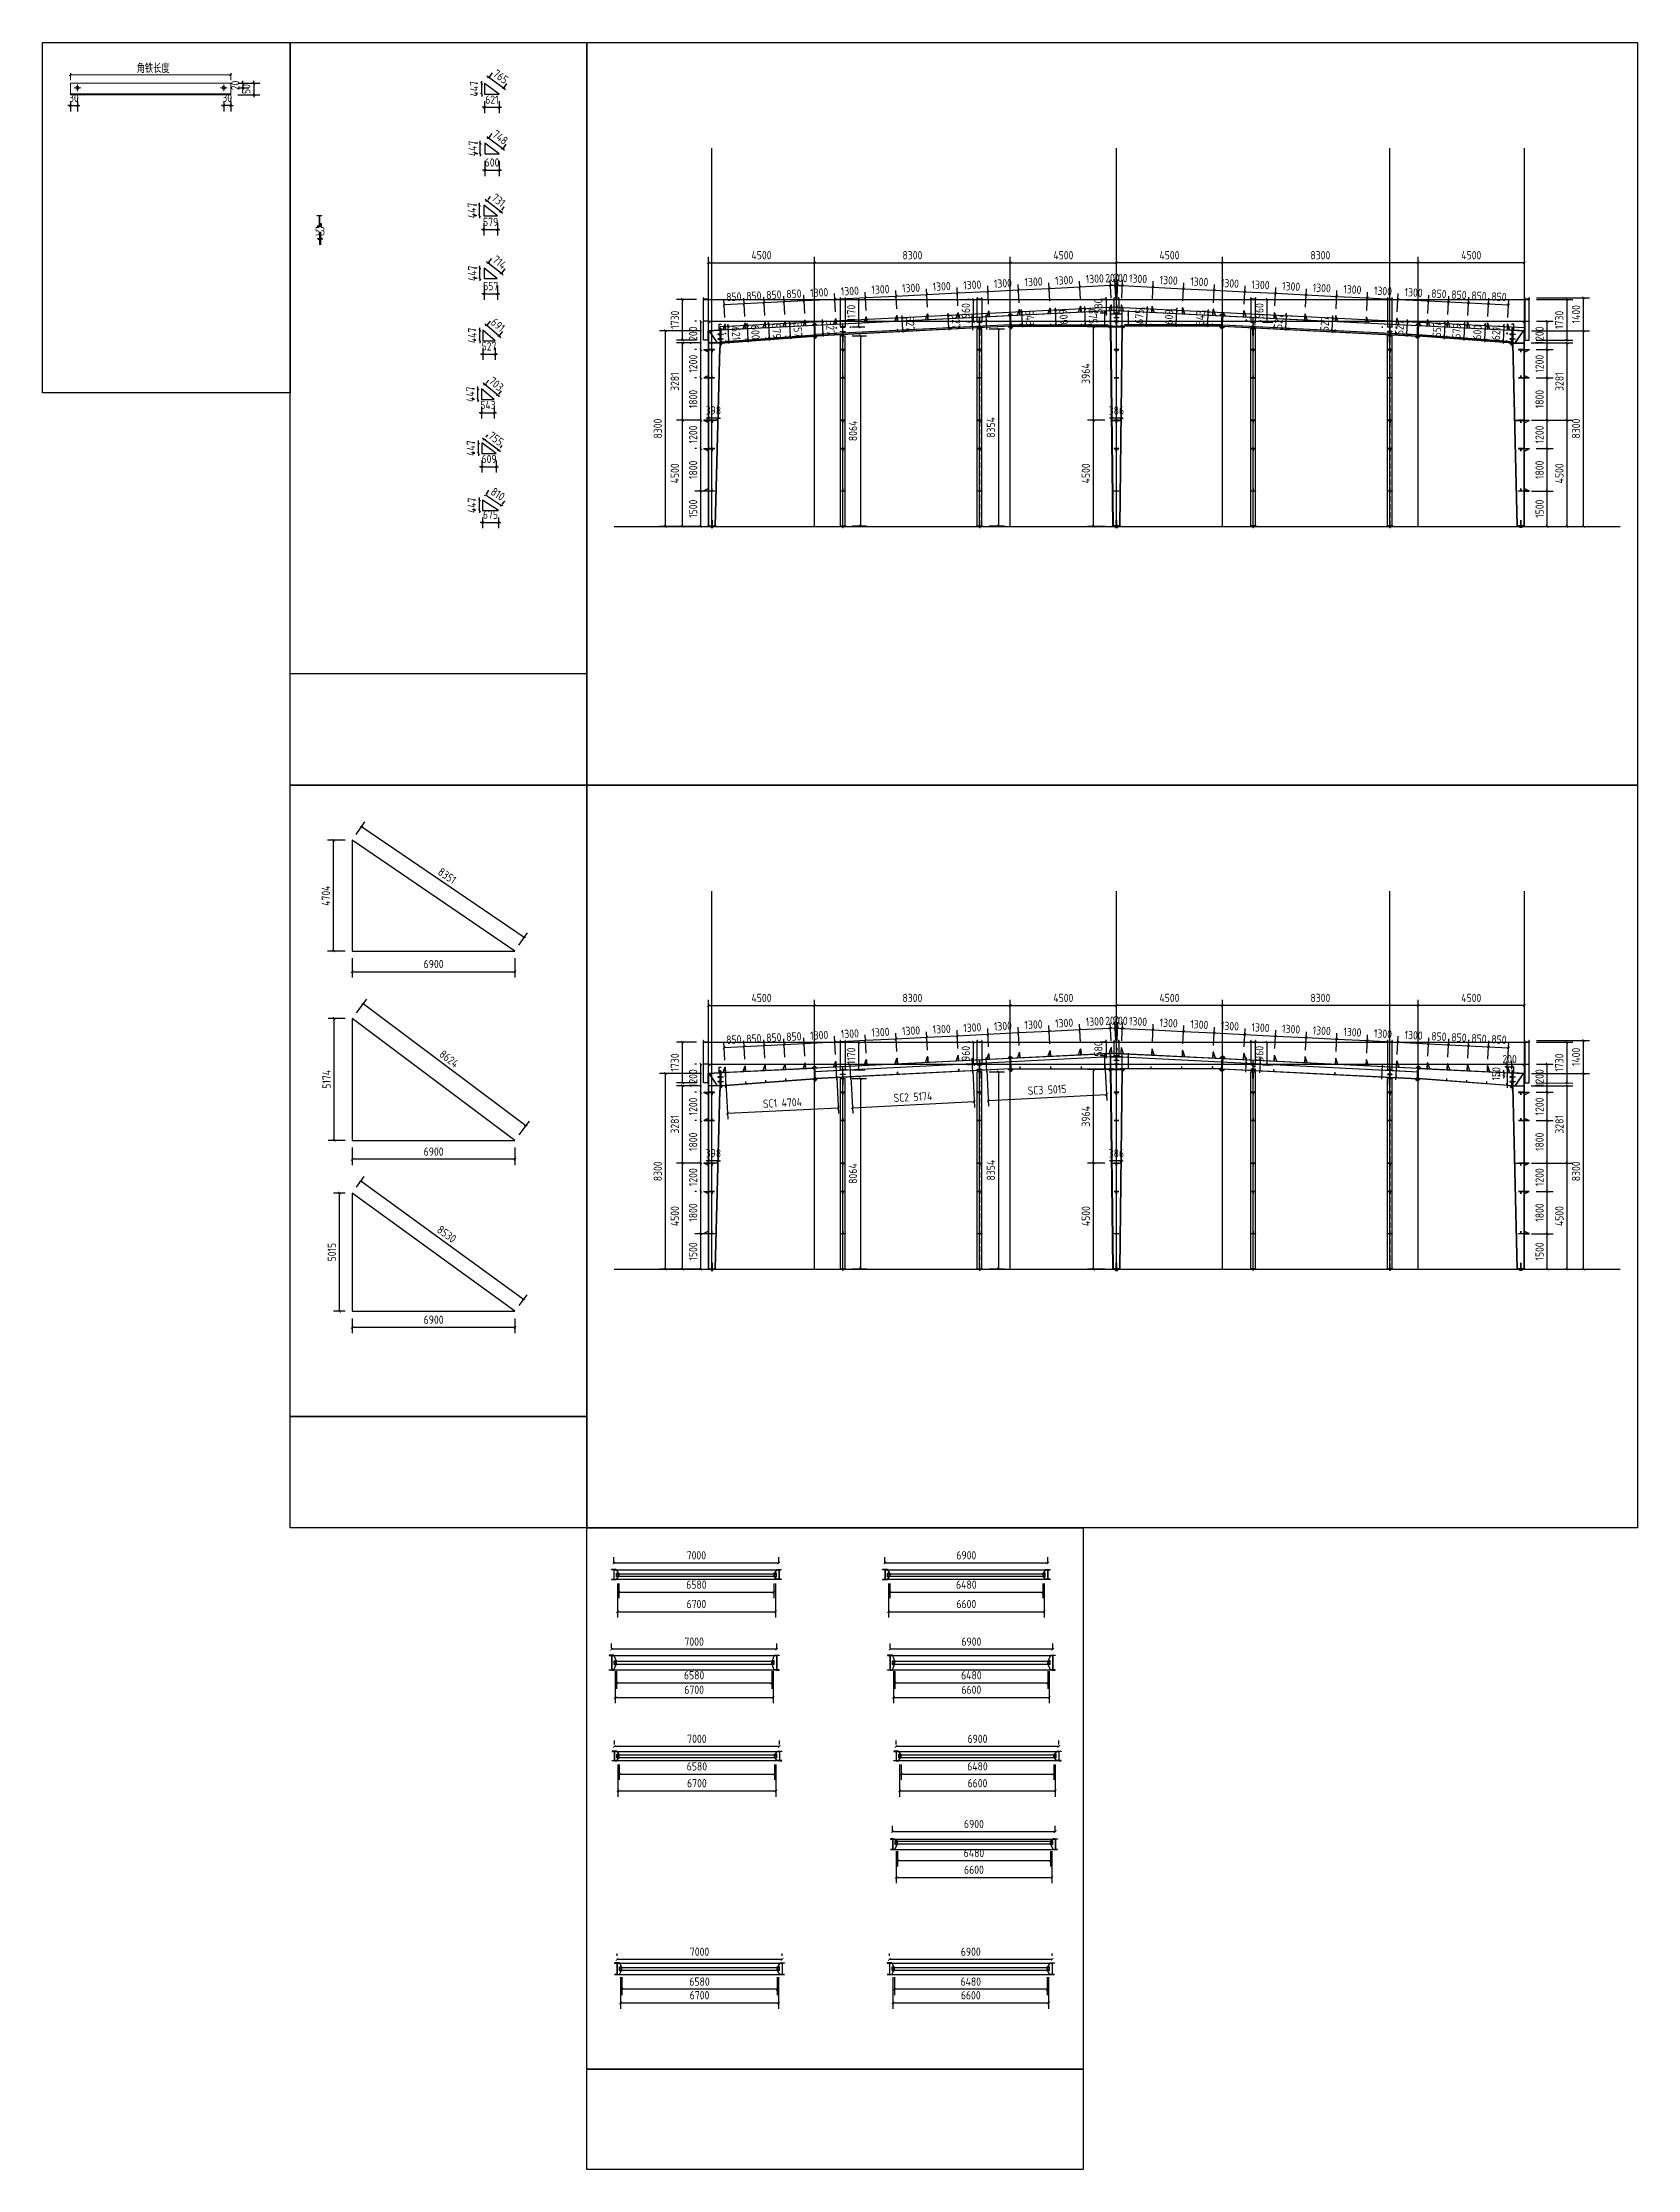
# Model space of a CAD drawing. Extents: x 102162 to 621267, y -39398 to 328893.
# Drawn here: x 153327 to 220962, y -3604 to 86602 of the extents above; entities that cross this region are included whole.
import ezdxf

# ---------------------------------------------------------------- set-up
doc = ezdxf.new("R2010")
doc.units = 0
doc.header["$LTSCALE"] = 1000
doc.header["$MEASUREMENT"] = 0
doc.linetypes.add('DASH', pattern=[0.35, 0.25, -0.1])
doc.layers.add('AXIS', color=3, linetype='Continuous')
doc.layers.add('DOTE', color=1, linetype='Continuous')
doc.styles.get("Standard").update_dxf_attribs({"font": 'gbenor.shx', "bigfont": 'gbcbig.shx'})
doc.dimstyles.get("Standard").update_dxf_attribs({"dimscale": 100, "dimtxt": 3.5, "dimasz": 1, "dimexe": 2.5, "dimexo": 3, "dimgap": 1.5, "dimtad": 1, "dimdec": 0, "dimzin": 0, "dimdsep": 46, "dimtxsty": 'Standard', "dimblk": 'ARCHTICK', "dimcen": 0.09, "dimadec": 0, "dimazin": 0, "dimtfac": 1, "dimtdec": 0, "dimtix": 1, "dimtmove": 2, "dimatfit": 3, "dimfxl": 1, "dimtolj": 1, "dimtzin": 0, "dimarcsym": 0})

msp = doc.modelspace()

# ---------------------------------------------------------------- texts
at = {"lineweight": 15, "insert": (158017.6, 85483.6), "char_height": 350, "attachment_point": 5}
msp.add_mtext('\\A1;角铁长度', dxfattribs=at)

# ---------------------------------------------------------------- blocks, each defined once
blk = doc.blocks.new('_ArchTick')
at = {"color": 0, "linetype": 'ByBlock', "const_width": 0.4}
blk.add_lwpolyline([(-0.5, -0.5), (0.5, 0.5)], dxfattribs=at)
blk = doc.blocks.new('*D2921')
at = {"layer": 'AXIS', "color": 0, "lineweight": -2}
for p, q in [((181565, 43176), (181565, 46007)), ((186065, 43669), (186065, 46007)), ((181565, 45757), (186065, 45757))]:
    blk.add_line(p, q, dxfattribs=at)
at = {"layer": 'Defpoints', "color": 0}
for p in [(186065, 45757), (186065, 43369), (181565, 42876)]:
    blk.add_point(p, dxfattribs=at)
at = {"layer": 'AXIS', "color": 0, "lineweight": -2, "xscale": 100, "yscale": 100, "zscale": 100, "rotation": 180}
blk.add_blockref('_ArchTick', (181565, 45757), dxfattribs=at)
at = {"layer": 'AXIS', "color": 0, "lineweight": -2, "xscale": 100, "yscale": 100, "zscale": 100}
blk.add_blockref('_ArchTick', (186065, 45757), dxfattribs=at)
at = {"layer": 'AXIS', "color": 0, "insert": (183815, 46082), "char_height": 350, "attachment_point": 5}
blk.add_mtext('\\A1;4500', dxfattribs=at)
blk = doc.blocks.new('*D2922')
at = {"layer": 'AXIS', "color": 0, "lineweight": -2}
for p, q in [((186065, 43669), (186065, 46007)), ((194365, 42597), (194365, 46007)), ((186065, 45757), (194365, 45757))]:
    blk.add_line(p, q, dxfattribs=at)
at = {"layer": 'Defpoints', "color": 0}
for p in [(194365, 45757), (186065, 43369), (194365, 42297)]:
    blk.add_point(p, dxfattribs=at)
at = {"layer": 'AXIS', "color": 0, "lineweight": -2, "xscale": 100, "yscale": 100, "zscale": 100, "rotation": 180}
blk.add_blockref('_ArchTick', (186065, 45757), dxfattribs=at)
at = {"layer": 'AXIS', "color": 0, "lineweight": -2, "xscale": 100, "yscale": 100, "zscale": 100}
blk.add_blockref('_ArchTick', (194365, 45757), dxfattribs=at)
at = {"layer": 'AXIS', "color": 0, "insert": (190215, 46082), "char_height": 350, "attachment_point": 5}
blk.add_mtext('\\A1;8300', dxfattribs=at)
blk = doc.blocks.new('*D2923')
at = {"layer": 'AXIS', "color": 0, "lineweight": -2}
for p, q in [((194365, 42597), (194365, 46007)), ((198865, 44739), (198865, 46007)), ((194365, 45757), (198865, 45757))]:
    blk.add_line(p, q, dxfattribs=at)
at = {"layer": 'Defpoints', "color": 0}
for p in [(198865, 45757), (198865, 44439), (194365, 42297)]:
    blk.add_point(p, dxfattribs=at)
at = {"layer": 'AXIS', "color": 0, "lineweight": -2, "xscale": 100, "yscale": 100, "zscale": 100, "rotation": 180}
blk.add_blockref('_ArchTick', (194365, 45757), dxfattribs=at)
at = {"layer": 'AXIS', "color": 0, "lineweight": -2, "xscale": 100, "yscale": 100, "zscale": 100}
blk.add_blockref('_ArchTick', (198865, 45757), dxfattribs=at)
at = {"layer": 'AXIS', "color": 0, "insert": (196615, 46082), "char_height": 350, "attachment_point": 5}
blk.add_mtext('\\A1;4500', dxfattribs=at)
blk = doc.blocks.new('*D2924')
at = {"layer": 'AXIS', "color": 0, "lineweight": -2}
for p, q in [((198613, 44791), (198513, 44786)), ((198639, 44262), (198600, 45040)), ((198813, 44801), (198613, 44791)), ((198839, 44272), (198800, 45050)), ((198813, 44801), (198912, 44806))]:
    blk.add_line(p, q, dxfattribs=at)
at = {"layer": 'Defpoints', "color": 0}
for p in [(198613, 44791), (198654, 43962), (198854, 43972)]:
    blk.add_point(p, dxfattribs=at)
at = {"layer": 'AXIS', "color": 0, "lineweight": -2, "xscale": 100, "yscale": 100, "zscale": 100}
for p, rotation in [((198613, 44791), 2.862405226111325), ((198813, 44801), 182.8624052261113)]:
    blk.add_blockref('_ArchTick', p, dxfattribs=dict(at, rotation=rotation))
at = {"layer": 'AXIS', "color": 0, "insert": (198696, 45120), "char_height": 350, "attachment_point": 5, "rotation": 2.86241}
blk.add_mtext('\\A1;200', dxfattribs=at)
blk = doc.blocks.new('*D2925')
at = {"layer": 'AXIS', "color": 0, "lineweight": -2}
for p, q in [((197341, 44197), (197302, 44976)), ((198613, 44791), (197314, 44726)), ((198639, 44262), (198600, 45040))]:
    blk.add_line(p, q, dxfattribs=at)
at = {"layer": 'Defpoints', "color": 0}
for p in [(197314, 44726), (197356, 43897), (198654, 43962)]:
    blk.add_point(p, dxfattribs=at)
at = {"layer": 'AXIS', "color": 0, "lineweight": -2, "xscale": 100, "yscale": 100, "zscale": 100}
for p, rotation in [((197314, 44726), 182.8624052262575), ((198613, 44791), 2.862405226257474)]:
    blk.add_blockref('_ArchTick', p, dxfattribs=dict(at, rotation=rotation))
at = {"layer": 'AXIS', "color": 0, "insert": (197947, 45083), "char_height": 350, "attachment_point": 5, "rotation": 2.86241}
blk.add_mtext('\\A1;1300', dxfattribs=at)
blk = doc.blocks.new('*D2926')
at = {"layer": 'AXIS', "color": 0, "lineweight": -2}
for p, q in [((196043, 44132), (196004, 44911)), ((197314, 44726), (196016, 44661)), ((197341, 44197), (197302, 44976))]:
    blk.add_line(p, q, dxfattribs=at)
at = {"layer": 'Defpoints', "color": 0}
for p in [(196016, 44661), (196057, 43832), (197356, 43897)]:
    blk.add_point(p, dxfattribs=at)
at = {"layer": 'AXIS', "color": 0, "lineweight": -2, "xscale": 100, "yscale": 100, "zscale": 100}
for p, rotation in [((196016, 44661), 182.8624052262575), ((197314, 44726), 2.862405226257474)]:
    blk.add_blockref('_ArchTick', p, dxfattribs=dict(at, rotation=rotation))
at = {"layer": 'AXIS', "color": 0, "insert": (196649, 45018), "char_height": 350, "attachment_point": 5, "rotation": 2.86241}
blk.add_mtext('\\A1;1300', dxfattribs=at)
blk = doc.blocks.new('*D2927')
at = {"layer": 'AXIS', "color": 0, "lineweight": -2}
for p, q in [((194744, 44067), (194705, 44846)), ((196016, 44661), (194718, 44596)), ((196043, 44132), (196004, 44911))]:
    blk.add_line(p, q, dxfattribs=at)
at = {"layer": 'Defpoints', "color": 0}
for p in [(194718, 44596), (194759, 43767), (196057, 43832)]:
    blk.add_point(p, dxfattribs=at)
at = {"layer": 'AXIS', "color": 0, "lineweight": -2, "xscale": 100, "yscale": 100, "zscale": 100}
for p, rotation in [((194718, 44596), 182.8624052262575), ((196016, 44661), 2.862405226257474)]:
    blk.add_blockref('_ArchTick', p, dxfattribs=dict(at, rotation=rotation))
at = {"layer": 'AXIS', "color": 0, "insert": (195351, 44953), "char_height": 350, "attachment_point": 5, "rotation": 2.86241}
blk.add_mtext('\\A1;1300', dxfattribs=at)
blk = doc.blocks.new('*D2928')
at = {"layer": 'AXIS', "color": 0, "lineweight": -2}
for p, q in [((193446, 44002), (193407, 44781)), ((194718, 44596), (193419, 44531)), ((194744, 44067), (194705, 44846))]:
    blk.add_line(p, q, dxfattribs=at)
at = {"layer": 'Defpoints', "color": 0}
for p in [(193419, 44531), (193461, 43703), (194759, 43767)]:
    blk.add_point(p, dxfattribs=at)
at = {"layer": 'AXIS', "color": 0, "lineweight": -2, "xscale": 100, "yscale": 100, "zscale": 100}
for p, rotation in [((193419, 44531), 182.8624052262575), ((194718, 44596), 2.862405226257474)]:
    blk.add_blockref('_ArchTick', p, dxfattribs=dict(at, rotation=rotation))
at = {"layer": 'AXIS', "color": 0, "insert": (194052, 44888), "char_height": 350, "attachment_point": 5, "rotation": 2.86241}
blk.add_mtext('\\A1;1300', dxfattribs=at)
blk = doc.blocks.new('*D2929')
at = {"layer": 'AXIS', "color": 0, "lineweight": -2}
for p, q in [((192147, 43937), (192108, 44716)), ((193419, 44531), (192121, 44466)), ((193446, 44002), (193407, 44781))]:
    blk.add_line(p, q, dxfattribs=at)
at = {"layer": 'Defpoints', "color": 0}
for p in [(192121, 44466), (192162, 43638), (193461, 43703)]:
    blk.add_point(p, dxfattribs=at)
at = {"layer": 'AXIS', "color": 0, "lineweight": -2, "xscale": 100, "yscale": 100, "zscale": 100}
for p, rotation in [((192121, 44466), 182.8624052262575), ((193419, 44531), 2.862405226257474)]:
    blk.add_blockref('_ArchTick', p, dxfattribs=dict(at, rotation=rotation))
at = {"layer": 'AXIS', "color": 0, "insert": (192754, 44823), "char_height": 350, "attachment_point": 5, "rotation": 2.86241}
blk.add_mtext('\\A1;1300', dxfattribs=at)
blk = doc.blocks.new('*D2930')
at = {"layer": 'AXIS', "color": 0, "lineweight": -2}
for p, q in [((190849, 43872), (190810, 44651)), ((192121, 44466), (190823, 44401)), ((192147, 43937), (192108, 44716))]:
    blk.add_line(p, q, dxfattribs=at)
at = {"layer": 'Defpoints', "color": 0}
for p in [(190823, 44401), (190864, 43573), (192162, 43638)]:
    blk.add_point(p, dxfattribs=at)
at = {"layer": 'AXIS', "color": 0, "lineweight": -2, "xscale": 100, "yscale": 100, "zscale": 100}
for p, rotation in [((190823, 44401), 182.8624052262575), ((192121, 44466), 2.862405226257474)]:
    blk.add_blockref('_ArchTick', p, dxfattribs=dict(at, rotation=rotation))
at = {"layer": 'AXIS', "color": 0, "insert": (191455, 44758), "char_height": 350, "attachment_point": 5, "rotation": 2.86241}
blk.add_mtext('\\A1;1300', dxfattribs=at)
blk = doc.blocks.new('*D2931')
at = {"layer": 'AXIS', "color": 0, "lineweight": -2}
for p, q in [((189551, 43807), (189512, 44586)), ((190823, 44401), (189524, 44336)), ((190849, 43872), (190810, 44651))]:
    blk.add_line(p, q, dxfattribs=at)
at = {"layer": 'Defpoints', "color": 0}
for p in [(189524, 44336), (189566, 43508), (190864, 43573)]:
    blk.add_point(p, dxfattribs=at)
at = {"layer": 'AXIS', "color": 0, "lineweight": -2, "xscale": 100, "yscale": 100, "zscale": 100}
for p, rotation in [((189524, 44336), 182.8624052262575), ((190823, 44401), 2.862405226257474)]:
    blk.add_blockref('_ArchTick', p, dxfattribs=dict(at, rotation=rotation))
at = {"layer": 'AXIS', "color": 0, "insert": (190157, 44693), "char_height": 350, "attachment_point": 5, "rotation": 2.86241}
blk.add_mtext('\\A1;1300', dxfattribs=at)
blk = doc.blocks.new('*D2932')
at = {"layer": 'AXIS', "color": 0, "lineweight": -2}
for p, q in [((188252, 43742), (188213, 44521)), ((189524, 44336), (188226, 44271)), ((189551, 43807), (189512, 44586))]:
    blk.add_line(p, q, dxfattribs=at)
at = {"layer": 'Defpoints', "color": 0}
for p in [(188226, 44271), (188267, 43443), (189566, 43508)]:
    blk.add_point(p, dxfattribs=at)
at = {"layer": 'AXIS', "color": 0, "lineweight": -2, "xscale": 100, "yscale": 100, "zscale": 100}
for p, rotation in [((188226, 44271), 182.8624052262575), ((189524, 44336), 2.862405226257474)]:
    blk.add_blockref('_ArchTick', p, dxfattribs=dict(at, rotation=rotation))
at = {"layer": 'AXIS', "color": 0, "insert": (188859, 44629), "char_height": 350, "attachment_point": 5, "rotation": 2.86241}
blk.add_mtext('\\A1;1300', dxfattribs=at)
blk = doc.blocks.new('*D2933')
at = {"layer": 'AXIS', "color": 0, "lineweight": -2}
for p, q in [((186954, 43678), (186915, 44456)), ((188226, 44271), (186927, 44207)), ((188252, 43742), (188213, 44521))]:
    blk.add_line(p, q, dxfattribs=at)
at = {"layer": 'Defpoints', "color": 0}
for p in [(186927, 44207), (186969, 43378), (188267, 43443)]:
    blk.add_point(p, dxfattribs=at)
at = {"layer": 'AXIS', "color": 0, "lineweight": -2, "xscale": 100, "yscale": 100, "zscale": 100}
for p, rotation in [((186927, 44207), 182.8624052262575), ((188226, 44271), 2.862405226257474)]:
    blk.add_blockref('_ArchTick', p, dxfattribs=dict(at, rotation=rotation))
at = {"layer": 'AXIS', "color": 0, "insert": (187560, 44564), "char_height": 350, "attachment_point": 5, "rotation": 2.86241}
blk.add_mtext('\\A1;1300', dxfattribs=at)
blk = doc.blocks.new('*D2934')
at = {"layer": 'AXIS', "color": 0, "lineweight": -2}
for p, q in [((185655, 43613), (185617, 44391)), ((186927, 44207), (185629, 44142)), ((186954, 43678), (186915, 44456))]:
    blk.add_line(p, q, dxfattribs=at)
at = {"layer": 'Defpoints', "color": 0}
for p in [(185629, 44142), (185670, 43313), (186969, 43378)]:
    blk.add_point(p, dxfattribs=at)
at = {"layer": 'AXIS', "color": 0, "lineweight": -2, "xscale": 100, "yscale": 100, "zscale": 100}
for p, rotation in [((185629, 44142), 182.8624052262575), ((186927, 44207), 2.862405226257474)]:
    blk.add_blockref('_ArchTick', p, dxfattribs=dict(at, rotation=rotation))
at = {"layer": 'AXIS', "color": 0, "insert": (186262, 44499), "char_height": 350, "attachment_point": 5, "rotation": 2.86241}
blk.add_mtext('\\A1;1300', dxfattribs=at)
blk = doc.blocks.new('*D2935')
at = {"layer": 'AXIS', "color": 0, "lineweight": -2}
for p, q in [((184807, 43570), (184768, 44349)), ((185655, 43613), (185617, 44391)), ((185629, 44142), (184780, 44099))]:
    blk.add_line(p, q, dxfattribs=at)
at = {"layer": 'Defpoints', "color": 0}
for p in [(184780, 44099), (185670, 43313), (184822, 43271)]:
    blk.add_point(p, dxfattribs=at)
at = {"layer": 'AXIS', "color": 0, "lineweight": -2, "xscale": 100, "yscale": 100, "zscale": 100}
for p, rotation in [((185629, 44142), 2.86240522611295), ((184780, 44099), 182.862405226113)]:
    blk.add_blockref('_ArchTick', p, dxfattribs=dict(at, rotation=rotation))
at = {"layer": 'AXIS', "color": 0, "insert": (185188, 44445), "char_height": 350, "attachment_point": 5, "rotation": 2.86241}
blk.add_mtext('\\A1;850', dxfattribs=at)
blk = doc.blocks.new('*D2936')
at = {"layer": 'AXIS', "color": 0, "lineweight": -2}
for p, q in [((183958, 43528), (183919, 44306)), ((184807, 43570), (184768, 44349)), ((184780, 44099), (183931, 44057))]:
    blk.add_line(p, q, dxfattribs=at)
at = {"layer": 'Defpoints', "color": 0}
for p in [(183931, 44057), (183973, 43228), (184822, 43271)]:
    blk.add_point(p, dxfattribs=at)
at = {"layer": 'AXIS', "color": 0, "lineweight": -2, "xscale": 100, "yscale": 100, "zscale": 100}
for p, rotation in [((183931, 44057), 182.8624052262575), ((184780, 44099), 2.862405226257474)]:
    blk.add_blockref('_ArchTick', p, dxfattribs=dict(at, rotation=rotation))
at = {"layer": 'AXIS', "color": 0, "insert": (184339, 44402), "char_height": 350, "attachment_point": 5, "rotation": 2.86241}
blk.add_mtext('\\A1;850', dxfattribs=at)
blk = doc.blocks.new('*D2937')
at = {"layer": 'AXIS', "color": 0, "lineweight": -2}
for p, q in [((183109, 43485), (183070, 44264)), ((183958, 43528), (183919, 44306)), ((183931, 44057), (183082, 44014))]:
    blk.add_line(p, q, dxfattribs=at)
at = {"layer": 'Defpoints', "color": 0}
for p in [(183082, 44014), (183124, 43186), (183973, 43228)]:
    blk.add_point(p, dxfattribs=at)
at = {"layer": 'AXIS', "color": 0, "lineweight": -2, "xscale": 100, "yscale": 100, "zscale": 100}
for p, rotation in [((183082, 44014), 182.8624052262575), ((183931, 44057), 2.862405226257474)]:
    blk.add_blockref('_ArchTick', p, dxfattribs=dict(at, rotation=rotation))
at = {"layer": 'AXIS', "color": 0, "insert": (183490, 44360), "char_height": 350, "attachment_point": 5, "rotation": 2.86241}
blk.add_mtext('\\A1;850', dxfattribs=at)
blk = doc.blocks.new('*D2938')
at = {"layer": 'AXIS', "color": 0, "lineweight": -2}
for p, q in [((182260, 43443), (182221, 44221)), ((183109, 43485), (183070, 44264)), ((183082, 44014), (182233, 43972))]:
    blk.add_line(p, q, dxfattribs=at)
at = {"layer": 'Defpoints', "color": 0}
for p in [(182233, 43972), (182275, 43143), (183124, 43186)]:
    blk.add_point(p, dxfattribs=at)
at = {"layer": 'AXIS', "color": 0, "lineweight": -2, "xscale": 100, "yscale": 100, "zscale": 100}
for p, rotation in [((182233, 43972), 182.8624052262575), ((183082, 44014), 2.862405226257474)]:
    blk.add_blockref('_ArchTick', p, dxfattribs=dict(at, rotation=rotation))
at = {"layer": 'AXIS', "color": 0, "insert": (182642, 44318), "char_height": 350, "attachment_point": 5, "rotation": 2.86241}
blk.add_mtext('\\A1;850', dxfattribs=at)
blk = doc.blocks.new('*D2939')
at = {"layer": 'AXIS', "color": 0, "lineweight": -2}
for p, q in [((211665, 43669), (211665, 46007)), ((216165, 43176), (216165, 46007)), ((216165, 45757), (211665, 45757))]:
    blk.add_line(p, q, dxfattribs=at)
at = {"layer": 'Defpoints', "color": 0}
for p in [(211665, 45757), (211665, 43369), (216165, 42876)]:
    blk.add_point(p, dxfattribs=at)
at = {"layer": 'AXIS', "color": 0, "lineweight": -2, "xscale": 100, "yscale": 100, "zscale": 100, "rotation": 180}
blk.add_blockref('_ArchTick', (211665, 45757), dxfattribs=at)
at = {"layer": 'AXIS', "color": 0, "lineweight": -2, "xscale": 100, "yscale": 100, "zscale": 100}
blk.add_blockref('_ArchTick', (216165, 45757), dxfattribs=at)
at = {"layer": 'AXIS', "color": 0, "insert": (213915, 46082), "char_height": 350, "attachment_point": 5}
blk.add_mtext('\\A1;4500', dxfattribs=at)
blk = doc.blocks.new('*D2940')
at = {"layer": 'AXIS', "color": 0, "lineweight": -2}
for p, q in [((203365, 42597), (203365, 46007)), ((211665, 43669), (211665, 46007)), ((211665, 45757), (203365, 45757))]:
    blk.add_line(p, q, dxfattribs=at)
at = {"layer": 'Defpoints', "color": 0}
for p in [(203365, 45757), (211665, 43369), (203365, 42297)]:
    blk.add_point(p, dxfattribs=at)
at = {"layer": 'AXIS', "color": 0, "lineweight": -2, "xscale": 100, "yscale": 100, "zscale": 100, "rotation": 180}
blk.add_blockref('_ArchTick', (203365, 45757), dxfattribs=at)
at = {"layer": 'AXIS', "color": 0, "lineweight": -2, "xscale": 100, "yscale": 100, "zscale": 100}
blk.add_blockref('_ArchTick', (211665, 45757), dxfattribs=at)
at = {"layer": 'AXIS', "color": 0, "insert": (207515, 46082), "char_height": 350, "attachment_point": 5}
blk.add_mtext('\\A1;8300', dxfattribs=at)
blk = doc.blocks.new('*D2941')
at = {"layer": 'AXIS', "color": 0, "lineweight": -2}
for p, q in [((198865, 44739), (198865, 46007)), ((203365, 42597), (203365, 46007)), ((203365, 45757), (198865, 45757))]:
    blk.add_line(p, q, dxfattribs=at)
at = {"layer": 'Defpoints', "color": 0}
for p in [(198865, 45757), (198865, 44439), (203365, 42297)]:
    blk.add_point(p, dxfattribs=at)
at = {"layer": 'AXIS', "color": 0, "lineweight": -2, "xscale": 100, "yscale": 100, "zscale": 100, "rotation": 180}
blk.add_blockref('_ArchTick', (198865, 45757), dxfattribs=at)
at = {"layer": 'AXIS', "color": 0, "lineweight": -2, "xscale": 100, "yscale": 100, "zscale": 100}
blk.add_blockref('_ArchTick', (203365, 45757), dxfattribs=at)
at = {"layer": 'AXIS', "color": 0, "insert": (201115, 46082), "char_height": 350, "attachment_point": 5}
blk.add_mtext('\\A1;4500', dxfattribs=at)
blk = doc.blocks.new('*D2942')
at = {"layer": 'AXIS', "color": 0, "lineweight": -2}
for p, q in [((198918, 44801), (198818, 44806)), ((198892, 44272), (198931, 45050)), ((198918, 44801), (199118, 44791)), ((199092, 44262), (199130, 45040)), ((199118, 44791), (199218, 44786))]:
    blk.add_line(p, q, dxfattribs=at)
at = {"layer": 'Defpoints', "color": 0}
for p in [(199118, 44791), (198877, 43972), (199077, 43962)]:
    blk.add_point(p, dxfattribs=at)
at = {"layer": 'AXIS', "color": 0, "lineweight": -2, "xscale": 100, "yscale": 100, "zscale": 100}
for p, rotation in [((198918, 44801), 357.1375947738887), ((199118, 44791), 177.1375947738887)]:
    blk.add_blockref('_ArchTick', p, dxfattribs=dict(at, rotation=rotation))
at = {"layer": 'AXIS', "color": 0, "insert": (199034, 45120), "char_height": 350, "attachment_point": 5, "rotation": 357.13759}
blk.add_mtext('\\A1;200', dxfattribs=at)
blk = doc.blocks.new('*D2943')
at = {"layer": 'AXIS', "color": 0, "lineweight": -2}
for p, q in [((199092, 44262), (199130, 45040)), ((199118, 44791), (200416, 44726)), ((200390, 44197), (200429, 44976))]:
    blk.add_line(p, q, dxfattribs=at)
at = {"layer": 'Defpoints', "color": 0}
for p in [(200416, 44726), (199077, 43962), (200375, 43897)]:
    blk.add_point(p, dxfattribs=at)
at = {"layer": 'AXIS', "color": 0, "lineweight": -2, "xscale": 100, "yscale": 100, "zscale": 100}
for p, rotation in [((199118, 44791), 177.1375947737425), ((200416, 44726), 357.1375947737425)]:
    blk.add_blockref('_ArchTick', p, dxfattribs=dict(at, rotation=rotation))
at = {"layer": 'AXIS', "color": 0, "insert": (199783, 45083), "char_height": 350, "attachment_point": 5, "rotation": 357.13759}
blk.add_mtext('\\A1;1300', dxfattribs=at)
blk = doc.blocks.new('*D2944')
at = {"layer": 'AXIS', "color": 0, "lineweight": -2}
for p, q in [((200390, 44197), (200429, 44976)), ((200416, 44726), (201715, 44661)), ((201688, 44132), (201727, 44911))]:
    blk.add_line(p, q, dxfattribs=at)
at = {"layer": 'Defpoints', "color": 0}
for p in [(201715, 44661), (200375, 43897), (201673, 43832)]:
    blk.add_point(p, dxfattribs=at)
at = {"layer": 'AXIS', "color": 0, "lineweight": -2, "xscale": 100, "yscale": 100, "zscale": 100}
for p, rotation in [((200416, 44726), 177.1375947737425), ((201715, 44661), 357.1375947737425)]:
    blk.add_blockref('_ArchTick', p, dxfattribs=dict(at, rotation=rotation))
at = {"layer": 'AXIS', "color": 0, "insert": (201082, 45018), "char_height": 350, "attachment_point": 5, "rotation": 357.13759}
blk.add_mtext('\\A1;1300', dxfattribs=at)
blk = doc.blocks.new('*D2945')
at = {"layer": 'AXIS', "color": 0, "lineweight": -2}
for p, q in [((201688, 44132), (201727, 44911)), ((201715, 44661), (203013, 44596)), ((202987, 44067), (203026, 44846))]:
    blk.add_line(p, q, dxfattribs=at)
at = {"layer": 'Defpoints', "color": 0}
for p in [(203013, 44596), (201673, 43832), (202972, 43767)]:
    blk.add_point(p, dxfattribs=at)
at = {"layer": 'AXIS', "color": 0, "lineweight": -2, "xscale": 100, "yscale": 100, "zscale": 100}
for p, rotation in [((201715, 44661), 177.1375947737425), ((203013, 44596), 357.1375947737425)]:
    blk.add_blockref('_ArchTick', p, dxfattribs=dict(at, rotation=rotation))
at = {"layer": 'AXIS', "color": 0, "insert": (202380, 44953), "char_height": 350, "attachment_point": 5, "rotation": 357.13759}
blk.add_mtext('\\A1;1300', dxfattribs=at)
blk = doc.blocks.new('*D2946')
at = {"layer": 'AXIS', "color": 0, "lineweight": -2}
for p, q in [((202987, 44067), (203026, 44846)), ((203013, 44596), (204311, 44531)), ((204285, 44002), (204324, 44781))]:
    blk.add_line(p, q, dxfattribs=at)
at = {"layer": 'Defpoints', "color": 0}
for p in [(204311, 44531), (202972, 43767), (204270, 43703)]:
    blk.add_point(p, dxfattribs=at)
at = {"layer": 'AXIS', "color": 0, "lineweight": -2, "xscale": 100, "yscale": 100, "zscale": 100}
for p, rotation in [((203013, 44596), 177.1375947737425), ((204311, 44531), 357.1375947737425)]:
    blk.add_blockref('_ArchTick', p, dxfattribs=dict(at, rotation=rotation))
at = {"layer": 'AXIS', "color": 0, "insert": (203679, 44888), "char_height": 350, "attachment_point": 5, "rotation": 357.13759}
blk.add_mtext('\\A1;1300', dxfattribs=at)
blk = doc.blocks.new('*D2947')
at = {"layer": 'AXIS', "color": 0, "lineweight": -2}
for p, q in [((204285, 44002), (204324, 44781)), ((204311, 44531), (205610, 44466)), ((205583, 43937), (205622, 44716))]:
    blk.add_line(p, q, dxfattribs=at)
at = {"layer": 'Defpoints', "color": 0}
for p in [(205610, 44466), (204270, 43703), (205568, 43638)]:
    blk.add_point(p, dxfattribs=at)
at = {"layer": 'AXIS', "color": 0, "lineweight": -2, "xscale": 100, "yscale": 100, "zscale": 100}
for p, rotation in [((204311, 44531), 177.1375947737425), ((205610, 44466), 357.1375947737425)]:
    blk.add_blockref('_ArchTick', p, dxfattribs=dict(at, rotation=rotation))
at = {"layer": 'AXIS', "color": 0, "insert": (204977, 44823), "char_height": 350, "attachment_point": 5, "rotation": 357.13759}
blk.add_mtext('\\A1;1300', dxfattribs=at)
blk = doc.blocks.new('*D2948')
at = {"layer": 'AXIS', "color": 0, "lineweight": -2}
for p, q in [((205583, 43937), (205622, 44716)), ((205610, 44466), (206908, 44401)), ((206882, 43872), (206921, 44651))]:
    blk.add_line(p, q, dxfattribs=at)
at = {"layer": 'Defpoints', "color": 0}
for p in [(206908, 44401), (205568, 43638), (206867, 43573)]:
    blk.add_point(p, dxfattribs=at)
at = {"layer": 'AXIS', "color": 0, "lineweight": -2, "xscale": 100, "yscale": 100, "zscale": 100}
for p, rotation in [((205610, 44466), 177.1375947737425), ((206908, 44401), 357.1375947737425)]:
    blk.add_blockref('_ArchTick', p, dxfattribs=dict(at, rotation=rotation))
at = {"layer": 'AXIS', "color": 0, "insert": (206275, 44758), "char_height": 350, "attachment_point": 5, "rotation": 357.13759}
blk.add_mtext('\\A1;1300', dxfattribs=at)
blk = doc.blocks.new('*D2949')
at = {"layer": 'AXIS', "color": 0, "lineweight": -2}
for p, q in [((206882, 43872), (206921, 44651)), ((206908, 44401), (208207, 44336)), ((208180, 43807), (208219, 44586))]:
    blk.add_line(p, q, dxfattribs=at)
at = {"layer": 'Defpoints', "color": 0}
for p in [(208207, 44336), (206867, 43573), (208165, 43508)]:
    blk.add_point(p, dxfattribs=at)
at = {"layer": 'AXIS', "color": 0, "lineweight": -2, "xscale": 100, "yscale": 100, "zscale": 100}
for p, rotation in [((206908, 44401), 177.1375947737425), ((208207, 44336), 357.1375947737425)]:
    blk.add_blockref('_ArchTick', p, dxfattribs=dict(at, rotation=rotation))
at = {"layer": 'AXIS', "color": 0, "insert": (207574, 44693), "char_height": 350, "attachment_point": 5, "rotation": 357.13759}
blk.add_mtext('\\A1;1300', dxfattribs=at)
blk = doc.blocks.new('*D2950')
at = {"layer": 'AXIS', "color": 0, "lineweight": -2}
for p, q in [((208180, 43807), (208219, 44586)), ((208207, 44336), (209505, 44271)), ((209479, 43742), (209517, 44521))]:
    blk.add_line(p, q, dxfattribs=at)
at = {"layer": 'Defpoints', "color": 0}
for p in [(209505, 44271), (208165, 43508), (209464, 43443)]:
    blk.add_point(p, dxfattribs=at)
at = {"layer": 'AXIS', "color": 0, "lineweight": -2, "xscale": 100, "yscale": 100, "zscale": 100}
for p, rotation in [((208207, 44336), 177.1375947737425), ((209505, 44271), 357.1375947737425)]:
    blk.add_blockref('_ArchTick', p, dxfattribs=dict(at, rotation=rotation))
at = {"layer": 'AXIS', "color": 0, "insert": (208872, 44629), "char_height": 350, "attachment_point": 5, "rotation": 357.13759}
blk.add_mtext('\\A1;1300', dxfattribs=at)
blk = doc.blocks.new('*D2951')
at = {"layer": 'AXIS', "color": 0, "lineweight": -2}
for p, q in [((209479, 43742), (209517, 44521)), ((209505, 44271), (210803, 44207)), ((210777, 43678), (210816, 44456))]:
    blk.add_line(p, q, dxfattribs=at)
at = {"layer": 'Defpoints', "color": 0}
for p in [(210803, 44207), (209464, 43443), (210762, 43378)]:
    blk.add_point(p, dxfattribs=at)
at = {"layer": 'AXIS', "color": 0, "lineweight": -2, "xscale": 100, "yscale": 100, "zscale": 100}
for p, rotation in [((209505, 44271), 177.1375947737425), ((210803, 44207), 357.1375947737425)]:
    blk.add_blockref('_ArchTick', p, dxfattribs=dict(at, rotation=rotation))
at = {"layer": 'AXIS', "color": 0, "insert": (210170, 44564), "char_height": 350, "attachment_point": 5, "rotation": 357.13759}
blk.add_mtext('\\A1;1300', dxfattribs=at)
blk = doc.blocks.new('*D2952')
at = {"layer": 'AXIS', "color": 0, "lineweight": -2}
for p, q in [((210777, 43678), (210816, 44456)), ((210803, 44207), (212102, 44142)), ((212075, 43613), (212114, 44391))]:
    blk.add_line(p, q, dxfattribs=at)
at = {"layer": 'Defpoints', "color": 0}
for p in [(210762, 43378), (212060, 43313), (212102, 44142)]:
    blk.add_point(p, dxfattribs=at)
at = {"layer": 'AXIS', "color": 0, "lineweight": -2, "xscale": 100, "yscale": 100, "zscale": 100}
for p, rotation in [((210803, 44207), 177.1375947737425), ((212102, 44142), 357.1375947737425)]:
    blk.add_blockref('_ArchTick', p, dxfattribs=dict(at, rotation=rotation))
at = {"layer": 'AXIS', "color": 0, "insert": (211469, 44499), "char_height": 350, "attachment_point": 5, "rotation": 357.13759}
blk.add_mtext('\\A1;1300', dxfattribs=at)
blk = doc.blocks.new('*D2953')
at = {"layer": 'AXIS', "color": 0, "lineweight": -2}
for p, q in [((212075, 43613), (212114, 44391)), ((212924, 43570), (212963, 44349)), ((212102, 44142), (212951, 44099))]:
    blk.add_line(p, q, dxfattribs=at)
at = {"layer": 'Defpoints', "color": 0}
for p in [(212060, 43313), (212951, 44099), (212909, 43271)]:
    blk.add_point(p, dxfattribs=at)
at = {"layer": 'AXIS', "color": 0, "lineweight": -2, "xscale": 100, "yscale": 100, "zscale": 100}
for p, rotation in [((212102, 44142), 177.1375947738871), ((212951, 44099), 357.1375947738871)]:
    blk.add_blockref('_ArchTick', p, dxfattribs=dict(at, rotation=rotation))
at = {"layer": 'AXIS', "color": 0, "insert": (212542, 44445), "char_height": 350, "attachment_point": 5, "rotation": 357.13759}
blk.add_mtext('\\A1;850', dxfattribs=at)
blk = doc.blocks.new('*D2954')
at = {"layer": 'AXIS', "color": 0, "lineweight": -2}
for p, q in [((212924, 43570), (212963, 44349)), ((213773, 43528), (213812, 44306)), ((212951, 44099), (213800, 44057))]:
    blk.add_line(p, q, dxfattribs=at)
at = {"layer": 'Defpoints', "color": 0}
for p in [(213800, 44057), (212909, 43271), (213758, 43228)]:
    blk.add_point(p, dxfattribs=at)
at = {"layer": 'AXIS', "color": 0, "lineweight": -2, "xscale": 100, "yscale": 100, "zscale": 100}
for p, rotation in [((212951, 44099), 177.1375947737425), ((213800, 44057), 357.1375947737425)]:
    blk.add_blockref('_ArchTick', p, dxfattribs=dict(at, rotation=rotation))
at = {"layer": 'AXIS', "color": 0, "insert": (213391, 44402), "char_height": 350, "attachment_point": 5, "rotation": 357.13759}
blk.add_mtext('\\A1;850', dxfattribs=at)
blk = doc.blocks.new('*D2955')
at = {"layer": 'AXIS', "color": 0, "lineweight": -2}
for p, q in [((213773, 43528), (213812, 44306)), ((214622, 43485), (214661, 44264)), ((213800, 44057), (214649, 44014))]:
    blk.add_line(p, q, dxfattribs=at)
at = {"layer": 'Defpoints', "color": 0}
for p in [(214649, 44014), (213758, 43228), (214607, 43186)]:
    blk.add_point(p, dxfattribs=at)
at = {"layer": 'AXIS', "color": 0, "lineweight": -2, "xscale": 100, "yscale": 100, "zscale": 100}
for p, rotation in [((213800, 44057), 177.1375947737425), ((214649, 44014), 357.1375947737425)]:
    blk.add_blockref('_ArchTick', p, dxfattribs=dict(at, rotation=rotation))
at = {"layer": 'AXIS', "color": 0, "insert": (214240, 44360), "char_height": 350, "attachment_point": 5, "rotation": 357.13759}
blk.add_mtext('\\A1;850', dxfattribs=at)
blk = doc.blocks.new('*D2956')
at = {"layer": 'AXIS', "color": 0, "lineweight": -2}
for p, q in [((214622, 43485), (214661, 44264)), ((215471, 43443), (215510, 44221)), ((214649, 44014), (215498, 43972))]:
    blk.add_line(p, q, dxfattribs=at)
at = {"layer": 'Defpoints', "color": 0}
for p in [(215498, 43972), (214607, 43186), (215456, 43143)]:
    blk.add_point(p, dxfattribs=at)
at = {"layer": 'AXIS', "color": 0, "lineweight": -2, "xscale": 100, "yscale": 100, "zscale": 100}
for p, rotation in [((214649, 44014), 177.1375947737425), ((215498, 43972), 357.1375947737425)]:
    blk.add_blockref('_ArchTick', p, dxfattribs=dict(at, rotation=rotation))
at = {"layer": 'AXIS', "color": 0, "insert": (215089, 44318), "char_height": 350, "attachment_point": 5, "rotation": 357.13759}
blk.add_mtext('\\A1;850', dxfattribs=at)
blk = doc.blocks.new('*D2957')
at = {"layer": 'AXIS', "color": 0, "lineweight": -2}
for p, q in [((181415, 36079), (180991, 36079)), ((181241, 34579), (181241, 36079)), ((181245, 34579), (180991, 34579))]:
    blk.add_line(p, q, dxfattribs=at)
at = {"layer": 'Defpoints', "color": 0}
for p in [(181241, 36079), (181715, 36079), (181545, 34579)]:
    blk.add_point(p, dxfattribs=at)
at = {"layer": 'AXIS', "color": 0, "lineweight": -2, "xscale": 100, "yscale": 100, "zscale": 100}
for p, rotation in [((181241, 36079), 90), ((181241, 34579), 270)]:
    blk.add_blockref('_ArchTick', p, dxfattribs=dict(at, rotation=rotation))
at = {"layer": 'AXIS', "color": 0, "insert": (180916, 35329), "char_height": 350, "attachment_point": 5, "rotation": 90}
blk.add_mtext('\\A1;1500', dxfattribs=at)
blk = doc.blocks.new('*D2958')
at = {"layer": 'AXIS', "color": 0, "lineweight": -2}
for p, q in [((181065, 37879), (180991, 37879)), ((181241, 36079), (181241, 37879)), ((181415, 36079), (180991, 36079))]:
    blk.add_line(p, q, dxfattribs=at)
at = {"layer": 'Defpoints', "color": 0}
for p in [(181241, 37879), (181365, 37879), (181715, 36079)]:
    blk.add_point(p, dxfattribs=at)
at = {"layer": 'AXIS', "color": 0, "lineweight": -2, "xscale": 100, "yscale": 100, "zscale": 100}
for p, rotation in [((181241, 37879), 90), ((181241, 36079), 270)]:
    blk.add_blockref('_ArchTick', p, dxfattribs=dict(at, rotation=rotation))
at = {"layer": 'AXIS', "color": 0, "insert": (180916, 36979), "char_height": 350, "attachment_point": 5, "rotation": 90}
blk.add_mtext('\\A1;1800', dxfattribs=at)
blk = doc.blocks.new('*D2959')
at = {"layer": 'AXIS', "color": 0, "lineweight": -2}
for p, q in [((181065, 39079), (180991, 39079)), ((181241, 37879), (181241, 39079)), ((181065, 37879), (180991, 37879))]:
    blk.add_line(p, q, dxfattribs=at)
at = {"layer": 'Defpoints', "color": 0}
for p in [(181241, 39079), (181365, 39079), (181365, 37879)]:
    blk.add_point(p, dxfattribs=at)
at = {"layer": 'AXIS', "color": 0, "lineweight": -2, "xscale": 100, "yscale": 100, "zscale": 100}
for p, rotation in [((181241, 39079), 90), ((181241, 37879), 270)]:
    blk.add_blockref('_ArchTick', p, dxfattribs=dict(at, rotation=rotation))
at = {"layer": 'AXIS', "color": 0, "insert": (180916, 38479), "char_height": 350, "attachment_point": 5, "rotation": 90}
blk.add_mtext('\\A1;1200', dxfattribs=at)
blk = doc.blocks.new('*D2960')
at = {"layer": 'AXIS', "color": 0, "lineweight": -2}
for p, q in [((181065, 40879), (180991, 40879)), ((181241, 39079), (181241, 40879)), ((181065, 39079), (180991, 39079))]:
    blk.add_line(p, q, dxfattribs=at)
at = {"layer": 'Defpoints', "color": 0}
for p in [(181241, 40879), (181365, 40879), (181365, 39079)]:
    blk.add_point(p, dxfattribs=at)
at = {"layer": 'AXIS', "color": 0, "lineweight": -2, "xscale": 100, "yscale": 100, "zscale": 100}
for p, rotation in [((181241, 40879), 90), ((181241, 39079), 270)]:
    blk.add_blockref('_ArchTick', p, dxfattribs=dict(at, rotation=rotation))
at = {"layer": 'AXIS', "color": 0, "insert": (180916, 39979), "char_height": 350, "attachment_point": 5, "rotation": 90}
blk.add_mtext('\\A1;1800', dxfattribs=at)
blk = doc.blocks.new('*D2961')
at = {"layer": 'AXIS', "color": 0, "lineweight": -2}
for p, q in [((181065, 42079), (180991, 42079)), ((181241, 40879), (181241, 42079)), ((181065, 40879), (180991, 40879))]:
    blk.add_line(p, q, dxfattribs=at)
at = {"layer": 'Defpoints', "color": 0}
for p in [(181241, 42079), (181365, 42079), (181365, 40879)]:
    blk.add_point(p, dxfattribs=at)
at = {"layer": 'AXIS', "color": 0, "lineweight": -2, "xscale": 100, "yscale": 100, "zscale": 100}
for p, rotation in [((181241, 42079), 90), ((181241, 40879), 270)]:
    blk.add_blockref('_ArchTick', p, dxfattribs=dict(at, rotation=rotation))
at = {"layer": 'AXIS', "color": 0, "insert": (180916, 41479), "char_height": 350, "attachment_point": 5, "rotation": 90}
blk.add_mtext('\\A1;1200', dxfattribs=at)
blk = doc.blocks.new('*D2962')
at = {"layer": 'AXIS', "color": 0, "lineweight": -2}
for p, q in [((181055, 43279), (180991, 43279)), ((181241, 42079), (181241, 43279)), ((181065, 42079), (180991, 42079))]:
    blk.add_line(p, q, dxfattribs=at)
at = {"layer": 'Defpoints', "color": 0}
for p in [(181241, 43279), (181355, 43279), (181365, 42079)]:
    blk.add_point(p, dxfattribs=at)
at = {"layer": 'AXIS', "color": 0, "lineweight": -2, "xscale": 100, "yscale": 100, "zscale": 100}
for p, rotation in [((181241, 43279), 90), ((181241, 42079), 270)]:
    blk.add_blockref('_ArchTick', p, dxfattribs=dict(at, rotation=rotation))
at = {"layer": 'AXIS', "color": 0, "insert": (180916, 42679), "char_height": 350, "attachment_point": 5, "rotation": 90}
blk.add_mtext('\\A1;1200', dxfattribs=at)
blk = doc.blocks.new('*D2963')
at = {"layer": 'AXIS', "color": 0, "lineweight": -2}
for p, q in [((181265, 39079), (180215, 39079)), ((180465, 34579), (180465, 39079)), ((181245, 34579), (180215, 34579))]:
    blk.add_line(p, q, dxfattribs=at)
at = {"layer": 'Defpoints', "color": 0}
for p in [(180465, 39079), (181565, 39079), (181545, 34579)]:
    blk.add_point(p, dxfattribs=at)
at = {"layer": 'AXIS', "color": 0, "lineweight": -2, "xscale": 100, "yscale": 100, "zscale": 100}
for p, rotation in [((180465, 39079), 90), ((180465, 34579), 270)]:
    blk.add_blockref('_ArchTick', p, dxfattribs=dict(at, rotation=rotation))
at = {"layer": 'AXIS', "color": 0, "insert": (180140, 36829), "char_height": 350, "attachment_point": 5, "rotation": 90}
blk.add_mtext('\\A1;4500', dxfattribs=at)
blk = doc.blocks.new('*D2964')
at = {"layer": 'AXIS', "color": 0, "lineweight": -2}
for p, q in [((181275, 42360), (180215, 42360)), ((180465, 39079), (180465, 42360)), ((181265, 39079), (180215, 39079))]:
    blk.add_line(p, q, dxfattribs=at)
at = {"layer": 'Defpoints', "color": 0}
for p in [(180465, 42360), (181575, 42360), (181565, 39079)]:
    blk.add_point(p, dxfattribs=at)
at = {"layer": 'AXIS', "color": 0, "lineweight": -2, "xscale": 100, "yscale": 100, "zscale": 100}
for p, rotation in [((180465, 42360), 90), ((180465, 39079), 270)]:
    blk.add_blockref('_ArchTick', p, dxfattribs=dict(at, rotation=rotation))
at = {"layer": 'AXIS', "color": 0, "insert": (180140, 40720), "char_height": 350, "attachment_point": 5, "rotation": 90}
blk.add_mtext('\\A1;3281', dxfattribs=at)
blk = doc.blocks.new('*D2965')
at = {"layer": 'AXIS', "color": 0, "lineweight": -2}
for p, q in [((181265, 42879), (179491, 42879)), ((179741, 34579), (179741, 42879)), ((181245, 34579), (179491, 34579))]:
    blk.add_line(p, q, dxfattribs=at)
at = {"layer": 'Defpoints', "color": 0}
for p in [(179741, 42879), (181565, 42879), (181545, 34579)]:
    blk.add_point(p, dxfattribs=at)
at = {"layer": 'AXIS', "color": 0, "lineweight": -2, "xscale": 100, "yscale": 100, "zscale": 100}
for p, rotation in [((179741, 42879), 90), ((179741, 34579), 270)]:
    blk.add_blockref('_ArchTick', p, dxfattribs=dict(at, rotation=rotation))
at = {"layer": 'AXIS', "color": 0, "insert": (179416, 38729), "char_height": 350, "attachment_point": 5, "rotation": 90}
blk.add_mtext('\\A1;8300', dxfattribs=at)
blk = doc.blocks.new('*D2966')
at = {"layer": 'AXIS', "color": 0, "lineweight": -2}
for p, q in [((198372, 39079), (197644, 39079)), ((197894, 34579), (197894, 39079)), ((198395, 34579), (197644, 34579))]:
    blk.add_line(p, q, dxfattribs=at)
at = {"layer": 'Defpoints', "color": 0}
for p in [(197894, 39079), (198672, 39079), (198695, 34579)]:
    blk.add_point(p, dxfattribs=at)
at = {"layer": 'AXIS', "color": 0, "lineweight": -2, "xscale": 100, "yscale": 100, "zscale": 100}
for p, rotation in [((197894, 39079), 90), ((197894, 34579), 270)]:
    blk.add_blockref('_ArchTick', p, dxfattribs=dict(at, rotation=rotation))
at = {"layer": 'AXIS', "color": 0, "insert": (197569, 36829), "char_height": 350, "attachment_point": 5, "rotation": 90}
blk.add_mtext('\\A1;4500', dxfattribs=at)
blk = doc.blocks.new('*D2967')
at = {"layer": 'AXIS', "color": 0, "lineweight": -2}
for p, q in [((198565, 43043), (197644, 43043)), ((197894, 39079), (197894, 43043)), ((198372, 39079), (197644, 39079))]:
    blk.add_line(p, q, dxfattribs=at)
at = {"layer": 'Defpoints', "color": 0}
for p in [(197894, 43043), (198865, 43043), (198672, 39079)]:
    blk.add_point(p, dxfattribs=at)
at = {"layer": 'AXIS', "color": 0, "lineweight": -2, "xscale": 100, "yscale": 100, "zscale": 100}
for p, rotation in [((197894, 43043), 90), ((197894, 39079), 270)]:
    blk.add_blockref('_ArchTick', p, dxfattribs=dict(at, rotation=rotation))
at = {"layer": 'AXIS', "color": 0, "insert": (197569, 41061), "char_height": 350, "attachment_point": 5, "rotation": 90}
blk.add_mtext('\\A1;3964', dxfattribs=at)
blk = doc.blocks.new('*D2968')
at = {"layer": 'AXIS', "color": 0, "lineweight": -2}
for p, q in [((216465, 36079), (217385, 36079)), ((217135, 34579), (217135, 36079)), ((216485, 34579), (217385, 34579))]:
    blk.add_line(p, q, dxfattribs=at)
at = {"layer": 'Defpoints', "color": 0}
for p in [(216165, 36079), (217135, 36079), (216185, 34579)]:
    blk.add_point(p, dxfattribs=at)
at = {"layer": 'AXIS', "color": 0, "lineweight": -2, "xscale": 100, "yscale": 100, "zscale": 100}
for p, rotation in [((217135, 36079), 90), ((217135, 34579), 270)]:
    blk.add_blockref('_ArchTick', p, dxfattribs=dict(at, rotation=rotation))
at = {"layer": 'AXIS', "color": 0, "insert": (216810, 35329), "char_height": 350, "attachment_point": 5, "rotation": 90}
blk.add_mtext('\\A1;1500', dxfattribs=at)
blk = doc.blocks.new('*D2969')
at = {"layer": 'AXIS', "color": 0, "lineweight": -2}
for p, q in [((216665, 37879), (217385, 37879)), ((217135, 36079), (217135, 37879)), ((216465, 36079), (217385, 36079))]:
    blk.add_line(p, q, dxfattribs=at)
at = {"layer": 'Defpoints', "color": 0}
for p in [(216365, 37879), (217135, 37879), (216165, 36079)]:
    blk.add_point(p, dxfattribs=at)
at = {"layer": 'AXIS', "color": 0, "lineweight": -2, "xscale": 100, "yscale": 100, "zscale": 100}
for p, rotation in [((217135, 37879), 90), ((217135, 36079), 270)]:
    blk.add_blockref('_ArchTick', p, dxfattribs=dict(at, rotation=rotation))
at = {"layer": 'AXIS', "color": 0, "insert": (216810, 36979), "char_height": 350, "attachment_point": 5, "rotation": 90}
blk.add_mtext('\\A1;1800', dxfattribs=at)
blk = doc.blocks.new('*D2970')
at = {"layer": 'AXIS', "color": 0, "lineweight": -2}
for p, q in [((216665, 39079), (217385, 39079)), ((217135, 37879), (217135, 39079)), ((216665, 37879), (217385, 37879))]:
    blk.add_line(p, q, dxfattribs=at)
at = {"layer": 'Defpoints', "color": 0}
for p in [(216365, 39079), (217135, 39079), (216365, 37879)]:
    blk.add_point(p, dxfattribs=at)
at = {"layer": 'AXIS', "color": 0, "lineweight": -2, "xscale": 100, "yscale": 100, "zscale": 100}
for p, rotation in [((217135, 39079), 90), ((217135, 37879), 270)]:
    blk.add_blockref('_ArchTick', p, dxfattribs=dict(at, rotation=rotation))
at = {"layer": 'AXIS', "color": 0, "insert": (216810, 38479), "char_height": 350, "attachment_point": 5, "rotation": 90}
blk.add_mtext('\\A1;1200', dxfattribs=at)
blk = doc.blocks.new('*D2971')
at = {"layer": 'AXIS', "color": 0, "lineweight": -2}
for p, q in [((216665, 40879), (217385, 40879)), ((217135, 39079), (217135, 40879)), ((216665, 39079), (217385, 39079))]:
    blk.add_line(p, q, dxfattribs=at)
at = {"layer": 'Defpoints', "color": 0}
for p in [(216365, 40879), (217135, 40879), (216365, 39079)]:
    blk.add_point(p, dxfattribs=at)
at = {"layer": 'AXIS', "color": 0, "lineweight": -2, "xscale": 100, "yscale": 100, "zscale": 100}
for p, rotation in [((217135, 40879), 90), ((217135, 39079), 270)]:
    blk.add_blockref('_ArchTick', p, dxfattribs=dict(at, rotation=rotation))
at = {"layer": 'AXIS', "color": 0, "insert": (216810, 39979), "char_height": 350, "attachment_point": 5, "rotation": 90}
blk.add_mtext('\\A1;1800', dxfattribs=at)
blk = doc.blocks.new('*D2972')
at = {"layer": 'AXIS', "color": 0, "lineweight": -2}
for p, q in [((216665, 42079), (217385, 42079)), ((217135, 40879), (217135, 42079)), ((216665, 40879), (217385, 40879))]:
    blk.add_line(p, q, dxfattribs=at)
at = {"layer": 'Defpoints', "color": 0}
for p in [(216365, 42079), (217135, 42079), (216365, 40879)]:
    blk.add_point(p, dxfattribs=at)
at = {"layer": 'AXIS', "color": 0, "lineweight": -2, "xscale": 100, "yscale": 100, "zscale": 100}
for p, rotation in [((217135, 42079), 90), ((217135, 40879), 270)]:
    blk.add_blockref('_ArchTick', p, dxfattribs=dict(at, rotation=rotation))
at = {"layer": 'AXIS', "color": 0, "insert": (216810, 41479), "char_height": 350, "attachment_point": 5, "rotation": 90}
blk.add_mtext('\\A1;1200', dxfattribs=at)
blk = doc.blocks.new('*D2973')
at = {"layer": 'AXIS', "color": 0, "lineweight": -2}
for p, q in [((216675, 43279), (217385, 43279)), ((217135, 42079), (217135, 43279)), ((216665, 42079), (217385, 42079))]:
    blk.add_line(p, q, dxfattribs=at)
at = {"layer": 'Defpoints', "color": 0}
for p in [(216375, 43279), (217135, 43279), (216365, 42079)]:
    blk.add_point(p, dxfattribs=at)
at = {"layer": 'AXIS', "color": 0, "lineweight": -2, "xscale": 100, "yscale": 100, "zscale": 100}
for p, rotation in [((217135, 43279), 90), ((217135, 42079), 270)]:
    blk.add_blockref('_ArchTick', p, dxfattribs=dict(at, rotation=rotation))
at = {"layer": 'AXIS', "color": 0, "insert": (216810, 42679), "char_height": 350, "attachment_point": 5, "rotation": 90}
blk.add_mtext('\\A1;1200', dxfattribs=at)
blk = doc.blocks.new('*D2974')
at = {"layer": 'AXIS', "color": 0, "lineweight": -2}
for p, q in [((216465, 39079), (218227, 39079)), ((217977, 34579), (217977, 39079)), ((216485, 34579), (218227, 34579))]:
    blk.add_line(p, q, dxfattribs=at)
at = {"layer": 'Defpoints', "color": 0}
for p in [(216165, 39079), (217977, 39079), (216185, 34579)]:
    blk.add_point(p, dxfattribs=at)
at = {"layer": 'AXIS', "color": 0, "lineweight": -2, "xscale": 100, "yscale": 100, "zscale": 100}
for p, rotation in [((217977, 39079), 90), ((217977, 34579), 270)]:
    blk.add_blockref('_ArchTick', p, dxfattribs=dict(at, rotation=rotation))
at = {"layer": 'AXIS', "color": 0, "insert": (217652, 36829), "char_height": 350, "attachment_point": 5, "rotation": 90}
blk.add_mtext('\\A1;4500', dxfattribs=at)
blk = doc.blocks.new('*D2975')
at = {"layer": 'AXIS', "color": 0, "lineweight": -2}
for p, q in [((216455, 42360), (218227, 42360)), ((217977, 39079), (217977, 42360)), ((216465, 39079), (218227, 39079))]:
    blk.add_line(p, q, dxfattribs=at)
at = {"layer": 'Defpoints', "color": 0}
for p in [(216155, 42360), (217977, 42360), (216165, 39079)]:
    blk.add_point(p, dxfattribs=at)
at = {"layer": 'AXIS', "color": 0, "lineweight": -2, "xscale": 100, "yscale": 100, "zscale": 100}
for p, rotation in [((217977, 42360), 90), ((217977, 39079), 270)]:
    blk.add_blockref('_ArchTick', p, dxfattribs=dict(at, rotation=rotation))
at = {"layer": 'AXIS', "color": 0, "insert": (217652, 40720), "char_height": 350, "attachment_point": 5, "rotation": 90}
blk.add_mtext('\\A1;3281', dxfattribs=at)
blk = doc.blocks.new('*D2916')
at = {"layer": 'AXIS', "color": 0, "lineweight": -2}
for p, q in [((216465, 42879), (218930, 42879)), ((218680, 34579), (218680, 42879)), ((216485, 34579), (218930, 34579))]:
    blk.add_line(p, q, dxfattribs=at)
at = {"layer": 'Defpoints', "color": 0}
for p in [(216165, 42879), (218680, 42879), (216185, 34579)]:
    blk.add_point(p, dxfattribs=at)
at = {"layer": 'AXIS', "color": 0, "lineweight": -2, "xscale": 100, "yscale": 100, "zscale": 100}
for p, rotation in [((218680, 42879), 90), ((218680, 34579), 270)]:
    blk.add_blockref('_ArchTick', p, dxfattribs=dict(at, rotation=rotation))
at = {"layer": 'AXIS', "color": 0, "insert": (218355, 38729), "char_height": 350, "attachment_point": 5, "rotation": 90}
blk.add_mtext('\\A1;8300', dxfattribs=at)
blk = doc.blocks.new('*D2917')
at = {"layer": 'AXIS', "color": 0, "lineweight": -2}
for p, q in [((216675, 44279), (218930, 44279)), ((218680, 42879), (218680, 44279)), ((216465, 42879), (218930, 42879))]:
    blk.add_line(p, q, dxfattribs=at)
at = {"layer": 'Defpoints', "color": 0}
for p in [(216375, 44279), (218680, 44279), (216165, 42879)]:
    blk.add_point(p, dxfattribs=at)
at = {"layer": 'AXIS', "color": 0, "lineweight": -2, "xscale": 100, "yscale": 100, "zscale": 100}
for p, rotation in [((218680, 44279), 90), ((218680, 42879), 270)]:
    blk.add_blockref('_ArchTick', p, dxfattribs=dict(at, rotation=rotation))
at = {"layer": 'AXIS', "color": 0, "insert": (218355, 43579), "char_height": 350, "attachment_point": 5, "rotation": 90}
blk.add_mtext('\\A1;1400', dxfattribs=at)
blk = doc.blocks.new('*D2976')
at = {"color": 0, "lineweight": -2}
for p, q in [((187665, 44209), (188196, 44209)), ((187946, 43039), (187946, 44209)), ((187665, 43039), (188196, 43039))]:
    blk.add_line(p, q, dxfattribs=at)
at = {"layer": 'Defpoints', "color": 0}
for p in [(187365, 44209), (187946, 44209), (187365, 43039)]:
    blk.add_point(p, dxfattribs=at)
at = {"color": 0, "lineweight": -2, "xscale": 100, "yscale": 100, "zscale": 100}
for p, rotation in [((187946, 44209), 90), ((187946, 43039), 270)]:
    blk.add_blockref('_ArchTick', p, dxfattribs=dict(at, rotation=rotation))
at = {"color": 0, "insert": (187621, 43624), "char_height": 350, "attachment_point": 5, "rotation": 90}
blk.add_mtext('\\A1;1170', dxfattribs=at)
blk = doc.blocks.new('*D2977')
at = {"color": 0, "lineweight": -2}
for p, q in [((192665, 44209), (192553, 44209)), ((192803, 43249), (192803, 44209)), ((192665, 43249), (192553, 43249))]:
    blk.add_line(p, q, dxfattribs=at)
at = {"layer": 'Defpoints', "color": 0}
for p in [(192803, 44209), (192965, 44209), (192965, 43249)]:
    blk.add_point(p, dxfattribs=at)
at = {"color": 0, "lineweight": -2, "xscale": 100, "yscale": 100, "zscale": 100}
for p, rotation in [((192803, 44209), 90), ((192803, 43249), 270)]:
    blk.add_blockref('_ArchTick', p, dxfattribs=dict(at, rotation=rotation))
at = {"color": 0, "insert": (192478, 43729), "char_height": 350, "attachment_point": 5, "rotation": 90}
blk.add_mtext('\\A1;960', dxfattribs=at)
blk = doc.blocks.new('*D2918')
at = {"color": 0, "lineweight": -2}
for p, q in [((198465, 44209), (198178, 44209)), ((198428, 44209), (198428, 44309)), ((198428, 44209), (198428, 43629)), ((198465, 43629), (198178, 43629)), ((198428, 43629), (198428, 43529))]:
    blk.add_line(p, q, dxfattribs=at)
at = {"layer": 'Defpoints', "color": 0}
for p in [(198765, 44209), (198428, 43629), (198765, 43629)]:
    blk.add_point(p, dxfattribs=at)
at = {"color": 0, "lineweight": -2, "xscale": 100, "yscale": 100, "zscale": 100}
for p, rotation in [((198428, 44209), 270), ((198428, 43629), 90)]:
    blk.add_blockref('_ArchTick', p, dxfattribs=dict(at, rotation=rotation))
at = {"color": 0, "insert": (198103, 43919), "char_height": 350, "attachment_point": 5, "rotation": 90}
blk.add_mtext('\\A1;580', dxfattribs=at)
blk = doc.blocks.new('*D2983')
at = {"color": 0, "lineweight": -2}
for p, q in [((205065, 44209), (205504, 44209)), ((205254, 43249), (205254, 44209)), ((205065, 43249), (205504, 43249))]:
    blk.add_line(p, q, dxfattribs=at)
at = {"layer": 'Defpoints', "color": 0}
for p in [(204765, 44209), (205254, 44209), (204765, 43249)]:
    blk.add_point(p, dxfattribs=at)
at = {"color": 0, "lineweight": -2, "xscale": 100, "yscale": 100, "zscale": 100}
for p, rotation in [((205254, 44209), 90), ((205254, 43249), 270)]:
    blk.add_blockref('_ArchTick', p, dxfattribs=dict(at, rotation=rotation))
at = {"color": 0, "insert": (204929, 43729), "char_height": 350, "attachment_point": 5, "rotation": 90}
blk.add_mtext('\\A1;960', dxfattribs=at)
blk = doc.blocks.new('*D2984')
at = {"color": 0, "lineweight": -2}
for p, q in [((181061, 44209), (180216, 44209)), ((180466, 42479), (180466, 44209)), ((181061, 42479), (180216, 42479))]:
    blk.add_line(p, q, dxfattribs=at)
at = {"layer": 'Defpoints', "color": 0}
for p in [(180466, 44209), (181361, 44209), (181361, 42479)]:
    blk.add_point(p, dxfattribs=at)
at = {"color": 0, "lineweight": -2, "xscale": 100, "yscale": 100, "zscale": 100}
for p, rotation in [((180466, 44209), 90), ((180466, 42479), 270)]:
    blk.add_blockref('_ArchTick', p, dxfattribs=dict(at, rotation=rotation))
at = {"color": 0, "insert": (180141, 43344), "char_height": 350, "attachment_point": 5, "rotation": 90}
blk.add_mtext('\\A1;1730', dxfattribs=at)
blk = doc.blocks.new('*D2985')
at = {"layer": 'AXIS', "color": 0, "lineweight": -2}
for p, q in [((181575, 39172), (181475, 39172)), ((181575, 39379), (181575, 39422)), ((181974, 39172), (181575, 39172)), ((181974, 39379), (181974, 39422)), ((181974, 39172), (182074, 39172))]:
    blk.add_line(p, q, dxfattribs=at)
at = {"layer": 'Defpoints', "color": 0}
for p in [(181575, 39172), (181575, 39079), (181974, 39079)]:
    blk.add_point(p, dxfattribs=at)
at = {"layer": 'AXIS', "color": 0, "lineweight": -2, "xscale": 100, "yscale": 100, "zscale": 100}
for p, rotation in [((181575, 39172), 359.999999999999), ((181974, 39172), 179.999999999999)]:
    blk.add_blockref('_ArchTick', p, dxfattribs=dict(at, rotation=rotation))
at = {"layer": 'AXIS', "color": 0, "insert": (181775, 39497), "char_height": 350, "attachment_point": 5}
blk.add_mtext('\\A1;398', dxfattribs=at)
blk = doc.blocks.new('*D2986')
at = {"layer": 'AXIS', "color": 0, "lineweight": -2}
for p, q in [((198672, 39170), (198572, 39170)), ((198672, 39379), (198672, 39420)), ((199059, 39170), (198672, 39170)), ((199059, 39379), (199059, 39420)), ((199059, 39170), (199159, 39170))]:
    blk.add_line(p, q, dxfattribs=at)
at = {"layer": 'Defpoints', "color": 0}
for p in [(198672, 39170), (198672, 39079), (199059, 39079)]:
    blk.add_point(p, dxfattribs=at)
at = {"layer": 'AXIS', "color": 0, "lineweight": -2, "xscale": 100, "yscale": 100, "zscale": 100}
for p, rotation in [((198672, 39170), 1.068666372971742e-12), ((199059, 39170), 180.0000000000011)]:
    blk.add_blockref('_ArchTick', p, dxfattribs=dict(at, rotation=rotation))
at = {"layer": 'AXIS', "color": 0, "insert": (198865, 39495), "char_height": 350, "attachment_point": 5}
blk.add_mtext('\\A1;386', dxfattribs=at)
blk = doc.blocks.new('*D2987')
at = {"color": 0, "lineweight": -2}
for p, q in [((216675, 44208), (218223, 44203)), ((217973, 44203), (217967, 42473)), ((216669, 42478), (218217, 42473))]:
    blk.add_line(p, q, dxfattribs=at)
at = {"layer": 'Defpoints', "color": 0}
for p in [(216375, 44209), (216369, 42479), (217967, 42473)]:
    blk.add_point(p, dxfattribs=at)
at = {"color": 0, "lineweight": -2, "xscale": 100, "yscale": 100, "zscale": 100}
for p, rotation in [((217973, 44203), 89.8012871105621), ((217967, 42473), 269.801287110562)]:
    blk.add_blockref('_ArchTick', p, dxfattribs=dict(at, rotation=rotation))
at = {"color": 0, "insert": (217645, 43340), "char_height": 350, "attachment_point": 5, "rotation": 89.80129}
blk.add_mtext('\\A1;1730', dxfattribs=at)
blk = doc.blocks.new('*D2978')
at = {"color": 0, "lineweight": -2}
for p, q in [((187665, 42663), (188267, 42663)), ((188017, 42663), (188017, 34599)), ((187665, 34599), (188267, 34599))]:
    blk.add_line(p, q, dxfattribs=at)
at = {"layer": 'Defpoints', "color": 0}
for p in [(187365, 42663), (187365, 34599), (188017, 34599)]:
    blk.add_point(p, dxfattribs=at)
at = {"color": 0, "lineweight": -2, "xscale": 100, "yscale": 100, "zscale": 100}
for p, rotation in [((188017, 42663), 90), ((188017, 34599), 270)]:
    blk.add_blockref('_ArchTick', p, dxfattribs=dict(at, rotation=rotation))
at = {"color": 0, "insert": (187692, 38631), "char_height": 350, "attachment_point": 5, "rotation": 90}
blk.add_mtext('\\A1;8064', dxfattribs=at)
blk = doc.blocks.new('*D2979')
at = {"color": 0, "lineweight": -2}
for p, q in [((193465, 42953), (194116, 42953)), ((193866, 42953), (193866, 34599)), ((193465, 34599), (194116, 34599))]:
    blk.add_line(p, q, dxfattribs=at)
at = {"layer": 'Defpoints', "color": 0}
for p in [(193165, 42953), (193165, 34599), (193866, 34599)]:
    blk.add_point(p, dxfattribs=at)
at = {"color": 0, "lineweight": -2, "xscale": 100, "yscale": 100, "zscale": 100}
for p, rotation in [((193866, 42953), 90), ((193866, 34599), 270)]:
    blk.add_blockref('_ArchTick', p, dxfattribs=dict(at, rotation=rotation))
at = {"color": 0, "insert": (193541, 38776), "char_height": 350, "attachment_point": 5, "rotation": 90}
blk.add_mtext('\\A1;8354', dxfattribs=at)
blk = doc.blocks.new('*D2919')
at = {"color": 0, "lineweight": -2}
for p, q in [((215140, 42780), (215040, 42785)), ((215147, 42930), (215048, 42935)), ((215290, 42773), (215285, 42673)), ((215297, 42922), (215290, 42773)), ((215297, 42922), (215302, 43022))]:
    blk.add_line(p, q, dxfattribs=at)
at = {"layer": 'Defpoints', "color": 0}
for p in [(215290, 42773), (215439, 42765), (215447, 42915)]:
    blk.add_point(p, dxfattribs=at)
at = {"color": 0, "lineweight": -2, "xscale": 100, "yscale": 100, "zscale": 100}
for p, rotation in [((215290, 42773), 87.13759477389988), ((215297, 42922), 267.1375947738999)]:
    blk.add_blockref('_ArchTick', p, dxfattribs=dict(at, rotation=rotation))
at = {"color": 0, "insert": (214969, 42864), "char_height": 350, "attachment_point": 5, "rotation": 87.13759}
blk.add_mtext('\\A1;150', dxfattribs=at)
blk = doc.blocks.new('*D2920')
at = {"color": 0, "lineweight": -2}
for p, q in [((215439, 43065), (215439, 43415)), ((215639, 43065), (215639, 43415)), ((215439, 43165), (215339, 43165)), ((215439, 43165), (215639, 43165)), ((215639, 43165), (215739, 43165))]:
    blk.add_line(p, q, dxfattribs=at)
at = {"layer": 'Defpoints', "color": 0}
for p in [(215439, 42765), (215639, 43165), (215639, 42765)]:
    blk.add_point(p, dxfattribs=at)
at = {"color": 0, "lineweight": -2, "xscale": 100, "yscale": 100, "zscale": 100}
blk.add_blockref('_ArchTick', (215439, 43165), dxfattribs=at)
at = {"color": 0, "lineweight": -2, "xscale": 100, "yscale": 100, "zscale": 100, "rotation": 180}
blk.add_blockref('_ArchTick', (215639, 43165), dxfattribs=at)
at = {"color": 0, "insert": (215539, 43490), "char_height": 350, "attachment_point": 5}
blk.add_mtext('\\A1;200', dxfattribs=at)
blk = doc.blocks.new('*D2980')
at = {"color": 0, "lineweight": -2}
for p, q in [((182306, 42466), (182383, 40940)), ((187005, 42700), (187081, 41175)), ((182370, 41190), (187069, 41424))]:
    blk.add_line(p, q, dxfattribs=at)
at = {"layer": 'Defpoints', "color": 0}
for p in [(182291, 42765), (186990, 43000), (187069, 41424)]:
    blk.add_point(p, dxfattribs=at)
at = {"color": 0, "lineweight": -2, "xscale": 100, "yscale": 100, "zscale": 100}
for p, rotation in [((187069, 41424), 2.862405226111656), ((182370, 41190), 182.8624052261117)]:
    blk.add_blockref('_ArchTick', p, dxfattribs=dict(at, rotation=rotation))
at = {"color": 0, "insert": (184703, 41632), "char_height": 350, "attachment_point": 5, "rotation": 2.86241}
blk.add_mtext('\\A1;SC1 4704', dxfattribs=at)
blk = doc.blocks.new('*D2981')
at = {"color": 0, "lineweight": -2}
for p, q in [((187604, 42730), (187682, 41177)), ((192772, 42989), (192850, 41436)), ((187669, 41427), (192837, 41685))]:
    blk.add_line(p, q, dxfattribs=at)
at = {"layer": 'Defpoints', "color": 0}
for p in [(187589, 43030), (192757, 43288), (192837, 41685)]:
    blk.add_point(p, dxfattribs=at)
at = {"color": 0, "lineweight": -2, "xscale": 100, "yscale": 100, "zscale": 100}
for p, rotation in [((187669, 41427), 182.8624052261162), ((192837, 41685), 2.862405226116185)]:
    blk.add_blockref('_ArchTick', p, dxfattribs=dict(at, rotation=rotation))
at = {"color": 0, "insert": (190237, 41881), "char_height": 350, "attachment_point": 5, "rotation": 2.86241}
blk.add_mtext('\\A1;SC2 5174', dxfattribs=at)
blk = doc.blocks.new('*D2982')
at = {"color": 0, "lineweight": -2}
for p, q in [((193371, 43019), (193448, 41488)), ((198380, 43269), (198457, 41738)), ((193435, 41737), (198444, 41988))]:
    blk.add_line(p, q, dxfattribs=at)
at = {"layer": 'Defpoints', "color": 0}
for p in [(193356, 43318), (198365, 43569), (198444, 41988)]:
    blk.add_point(p, dxfattribs=at)
at = {"color": 0, "lineweight": -2, "xscale": 100, "yscale": 100, "zscale": 100}
for p, rotation in [((193435, 41737), 182.8624052261219), ((198444, 41988), 2.862405226121859)]:
    blk.add_blockref('_ArchTick', p, dxfattribs=dict(at, rotation=rotation))
at = {"color": 0, "insert": (195924, 42187), "char_height": 350, "attachment_point": 5, "rotation": 2.86241}
blk.add_mtext('\\A1;SC3 5015', dxfattribs=at)
blk = doc.blocks.new('*D2988')
at = {"color": 0, "lineweight": -2}
for p, q in [((166161, 52772), (165416, 52772)), ((165666, 48068), (165666, 52772)), ((166161, 48068), (165416, 48068))]:
    blk.add_line(p, q, dxfattribs=at)
at = {"layer": 'Defpoints', "color": 0}
for p in [(165666, 52772), (166461, 52772), (166461, 48068)]:
    blk.add_point(p, dxfattribs=at)
at = {"color": 0, "lineweight": -2, "xscale": 100, "yscale": 100, "zscale": 100}
for p, rotation in [((165666, 52772), 90), ((165666, 48068), 270)]:
    blk.add_blockref('_ArchTick', p, dxfattribs=dict(at, rotation=rotation))
at = {"color": 0, "insert": (165341, 50420), "char_height": 350, "attachment_point": 5, "rotation": 90}
blk.add_mtext('\\A1;4704', dxfattribs=at)
blk = doc.blocks.new('*D2989')
at = {"color": 0, "lineweight": -2}
for p, q in [((166161, 45215), (165446, 45215)), ((165696, 40041), (165696, 45215)), ((166161, 40041), (165446, 40041))]:
    blk.add_line(p, q, dxfattribs=at)
at = {"layer": 'Defpoints', "color": 0}
for p in [(165696, 45215), (166461, 45215), (166461, 40041)]:
    blk.add_point(p, dxfattribs=at)
at = {"color": 0, "lineweight": -2, "xscale": 100, "yscale": 100, "zscale": 100}
for p, rotation in [((165696, 45215), 90), ((165696, 40041), 270)]:
    blk.add_blockref('_ArchTick', p, dxfattribs=dict(at, rotation=rotation))
at = {"color": 0, "insert": (165371, 42628), "char_height": 350, "attachment_point": 5, "rotation": 90}
blk.add_mtext('\\A1;5174', dxfattribs=at)
blk = doc.blocks.new('*D2990')
at = {"color": 0, "lineweight": -2}
for p, q in [((166161, 37808), (165670, 37808)), ((165920, 32793), (165920, 37808)), ((166161, 32793), (165670, 32793))]:
    blk.add_line(p, q, dxfattribs=at)
at = {"layer": 'Defpoints', "color": 0}
for p in [(165920, 37808), (166461, 37808), (166461, 32793)]:
    blk.add_point(p, dxfattribs=at)
at = {"color": 0, "lineweight": -2, "xscale": 100, "yscale": 100, "zscale": 100}
for p, rotation in [((165920, 37808), 90), ((165920, 32793), 270)]:
    blk.add_blockref('_ArchTick', p, dxfattribs=dict(at, rotation=rotation))
at = {"color": 0, "insert": (165595, 35301), "char_height": 350, "attachment_point": 5, "rotation": 90}
blk.add_mtext('\\A1;5015', dxfattribs=at)
blk = doc.blocks.new('*D2991')
at = {"color": 0, "lineweight": -2}
for p, q in [((166461, 47768), (166461, 46944)), ((166461, 47194), (173361, 47194)), ((173361, 47768), (173361, 46944))]:
    blk.add_line(p, q, dxfattribs=at)
at = {"layer": 'Defpoints', "color": 0}
for p in [(166461, 48068), (173361, 48068), (173361, 47194)]:
    blk.add_point(p, dxfattribs=at)
at = {"color": 0, "lineweight": -2, "xscale": 100, "yscale": 100, "zscale": 100, "rotation": 180}
blk.add_blockref('_ArchTick', (166461, 47194), dxfattribs=at)
at = {"color": 0, "lineweight": -2, "xscale": 100, "yscale": 100, "zscale": 100}
blk.add_blockref('_ArchTick', (173361, 47194), dxfattribs=at)
at = {"color": 0, "insert": (169911, 47519), "char_height": 350, "attachment_point": 5}
blk.add_mtext('\\A1;6900', dxfattribs=at)
blk = doc.blocks.new('*D2992')
at = {"color": 0, "lineweight": -2}
for p, q in [((166630, 53020), (166992, 53551)), ((173751, 48640), (166851, 53344)), ((173530, 48316), (173892, 48847))]:
    blk.add_line(p, q, dxfattribs=at)
at = {"layer": 'Defpoints', "color": 0}
for p in [(166851, 53344), (166461, 52772), (173361, 48068)]:
    blk.add_point(p, dxfattribs=at)
at = {"color": 0, "lineweight": -2, "xscale": 100, "yscale": 100, "zscale": 100}
for p, rotation in [((166851, 53344), 145.7162150778076), ((173751, 48640), 325.7162150778076)]:
    blk.add_blockref('_ArchTick', p, dxfattribs=dict(at, rotation=rotation))
at = {"color": 0, "insert": (170484, 51261), "char_height": 350, "attachment_point": 5, "rotation": 325.71622}
blk.add_mtext('\\A1;8351', dxfattribs=at)
blk = doc.blocks.new('*D2993')
at = {"color": 0, "lineweight": -2}
for p, q in [((166461, 39741), (166461, 38990)), ((173361, 39741), (173361, 38990)), ((173361, 39240), (166461, 39240))]:
    blk.add_line(p, q, dxfattribs=at)
at = {"layer": 'Defpoints', "color": 0}
for p in [(166461, 40041), (173361, 40041), (166461, 39240)]:
    blk.add_point(p, dxfattribs=at)
at = {"color": 0, "lineweight": -2, "xscale": 100, "yscale": 100, "zscale": 100, "rotation": 180}
blk.add_blockref('_ArchTick', (166461, 39240), dxfattribs=at)
at = {"color": 0, "lineweight": -2, "xscale": 100, "yscale": 100, "zscale": 100}
blk.add_blockref('_ArchTick', (173361, 39240), dxfattribs=at)
at = {"color": 0, "insert": (169911, 39565), "char_height": 350, "attachment_point": 5}
blk.add_mtext('\\A1;6900', dxfattribs=at)
blk = doc.blocks.new('*D2994')
at = {"color": 0, "lineweight": -2}
for p, q in [((166641, 45455), (167072, 46030)), ((173822, 40656), (166922, 45830)), ((173541, 40281), (173972, 40856))]:
    blk.add_line(p, q, dxfattribs=at)
at = {"layer": 'Defpoints', "color": 0}
for p in [(166461, 45215), (166922, 45830), (173361, 40041)]:
    blk.add_point(p, dxfattribs=at)
at = {"color": 0, "lineweight": -2, "xscale": 100, "yscale": 100, "zscale": 100}
for p, rotation in [((166922, 45830), 143.1354171150064), ((173822, 40656), 323.1354171150064)]:
    blk.add_blockref('_ArchTick', p, dxfattribs=dict(at, rotation=rotation))
at = {"color": 0, "insert": (170567, 43503), "char_height": 350, "attachment_point": 5, "rotation": 323.13542}
blk.add_mtext('\\A1;8624', dxfattribs=at)
blk = doc.blocks.new('*D2995')
at = {"color": 0, "lineweight": -2}
for p, q in [((166461, 32493), (166461, 31859)), ((173361, 32493), (173361, 31859)), ((173361, 32109), (166461, 32109))]:
    blk.add_line(p, q, dxfattribs=at)
at = {"layer": 'Defpoints', "color": 0}
for p in [(166461, 32793), (173361, 32793), (166461, 32109)]:
    blk.add_point(p, dxfattribs=at)
at = {"color": 0, "lineweight": -2, "xscale": 100, "yscale": 100, "zscale": 100, "rotation": 180}
blk.add_blockref('_ArchTick', (166461, 32109), dxfattribs=at)
at = {"color": 0, "lineweight": -2, "xscale": 100, "yscale": 100, "zscale": 100}
blk.add_blockref('_ArchTick', (173361, 32109), dxfattribs=at)
at = {"color": 0, "insert": (169911, 32434), "char_height": 350, "attachment_point": 5}
blk.add_mtext('\\A1;6900', dxfattribs=at)
blk = doc.blocks.new('*D2996')
at = {"color": 0, "lineweight": -2}
for p, q in [((166638, 38051), (166972, 38511)), ((173725, 33294), (166825, 38309)), ((173538, 33036), (173872, 33496))]:
    blk.add_line(p, q, dxfattribs=at)
at = {"layer": 'Defpoints', "color": 0}
for p in [(166825, 38309), (166461, 37808), (173361, 32793)]:
    blk.add_point(p, dxfattribs=at)
at = {"color": 0, "lineweight": -2, "xscale": 100, "yscale": 100, "zscale": 100}
for p, rotation in [((166825, 38309), 143.9899111539597), ((173725, 33294), 323.9899111539597)]:
    blk.add_blockref('_ArchTick', p, dxfattribs=dict(at, rotation=rotation))
at = {"color": 0, "insert": (170466, 36064), "char_height": 350, "attachment_point": 5, "rotation": 323.98991}
blk.add_mtext('\\A1;8530', dxfattribs=at)
blk = doc.blocks.new('*D3036')
at = {"layer": 'AXIS', "color": 0, "lineweight": -2}
for p, q in [((181565, 74676), (181565, 77507)), ((181565, 77257), (186065, 77257)), ((186065, 75169), (186065, 77507))]:
    blk.add_line(p, q, dxfattribs=at)
at = {"layer": 'Defpoints', "color": 0}
for p in [(186065, 77257), (181565, 74376), (186065, 74869)]:
    blk.add_point(p, dxfattribs=at)
at = {"layer": 'AXIS', "color": 0, "lineweight": -2, "xscale": 100, "yscale": 100, "zscale": 100, "rotation": 180}
blk.add_blockref('_ArchTick', (181565, 77257), dxfattribs=at)
at = {"layer": 'AXIS', "color": 0, "lineweight": -2, "xscale": 100, "yscale": 100, "zscale": 100}
blk.add_blockref('_ArchTick', (186065, 77257), dxfattribs=at)
at = {"layer": 'AXIS', "color": 0, "insert": (183815, 77582), "char_height": 350, "attachment_point": 5}
blk.add_mtext('\\A1;4500', dxfattribs=at)
blk = doc.blocks.new('*D3037')
at = {"layer": 'AXIS', "color": 0, "lineweight": -2}
for p, q in [((186065, 75169), (186065, 77507)), ((186065, 77257), (194365, 77257)), ((194365, 74097), (194365, 77507))]:
    blk.add_line(p, q, dxfattribs=at)
at = {"layer": 'Defpoints', "color": 0}
for p in [(194365, 77257), (186065, 74869), (194365, 73797)]:
    blk.add_point(p, dxfattribs=at)
at = {"layer": 'AXIS', "color": 0, "lineweight": -2, "xscale": 100, "yscale": 100, "zscale": 100, "rotation": 180}
blk.add_blockref('_ArchTick', (186065, 77257), dxfattribs=at)
at = {"layer": 'AXIS', "color": 0, "lineweight": -2, "xscale": 100, "yscale": 100, "zscale": 100}
blk.add_blockref('_ArchTick', (194365, 77257), dxfattribs=at)
at = {"layer": 'AXIS', "color": 0, "insert": (190215, 77582), "char_height": 350, "attachment_point": 5}
blk.add_mtext('\\A1;8300', dxfattribs=at)
blk = doc.blocks.new('*D3038')
at = {"layer": 'AXIS', "color": 0, "lineweight": -2}
for p, q in [((194365, 74097), (194365, 77507)), ((194365, 77257), (198865, 77257)), ((198865, 76239), (198865, 77507))]:
    blk.add_line(p, q, dxfattribs=at)
at = {"layer": 'Defpoints', "color": 0}
for p in [(198865, 77257), (198865, 75939), (194365, 73797)]:
    blk.add_point(p, dxfattribs=at)
at = {"layer": 'AXIS', "color": 0, "lineweight": -2, "xscale": 100, "yscale": 100, "zscale": 100, "rotation": 180}
blk.add_blockref('_ArchTick', (194365, 77257), dxfattribs=at)
at = {"layer": 'AXIS', "color": 0, "lineweight": -2, "xscale": 100, "yscale": 100, "zscale": 100}
blk.add_blockref('_ArchTick', (198865, 77257), dxfattribs=at)
at = {"layer": 'AXIS', "color": 0, "insert": (196615, 77582), "char_height": 350, "attachment_point": 5}
blk.add_mtext('\\A1;4500', dxfattribs=at)
blk = doc.blocks.new('*D3039')
at = {"layer": 'AXIS', "color": 0, "lineweight": -2}
for p, q in [((198613, 76291), (198513, 76286)), ((198639, 75762), (198600, 76540)), ((198813, 76301), (198613, 76291)), ((198839, 75772), (198800, 76550)), ((198813, 76301), (198912, 76306))]:
    blk.add_line(p, q, dxfattribs=at)
at = {"layer": 'Defpoints', "color": 0}
for p in [(198613, 76291), (198654, 75462), (198854, 75472)]:
    blk.add_point(p, dxfattribs=at)
at = {"layer": 'AXIS', "color": 0, "lineweight": -2, "xscale": 100, "yscale": 100, "zscale": 100}
for p, rotation in [((198613, 76291), 2.862405226109239), ((198813, 76301), 182.8624052261092)]:
    blk.add_blockref('_ArchTick', p, dxfattribs=dict(at, rotation=rotation))
at = {"layer": 'AXIS', "color": 0, "insert": (198696, 76620), "char_height": 350, "attachment_point": 5, "rotation": 2.86241}
blk.add_mtext('\\A1;200', dxfattribs=at)
blk = doc.blocks.new('*D3040')
at = {"layer": 'AXIS', "color": 0, "lineweight": -2}
for p, q in [((197341, 75697), (197302, 76476)), ((198613, 76291), (197314, 76226)), ((198639, 75762), (198600, 76540))]:
    blk.add_line(p, q, dxfattribs=at)
at = {"layer": 'Defpoints', "color": 0}
for p in [(197314, 76226), (197356, 75397), (198654, 75462)]:
    blk.add_point(p, dxfattribs=at)
at = {"layer": 'AXIS', "color": 0, "lineweight": -2, "xscale": 100, "yscale": 100, "zscale": 100}
for p, rotation in [((197314, 76226), 182.8624052261118), ((198613, 76291), 2.862405226111751)]:
    blk.add_blockref('_ArchTick', p, dxfattribs=dict(at, rotation=rotation))
at = {"layer": 'AXIS', "color": 0, "insert": (197947, 76583), "char_height": 350, "attachment_point": 5, "rotation": 2.86241}
blk.add_mtext('\\A1;1300', dxfattribs=at)
blk = doc.blocks.new('*D3041')
at = {"layer": 'AXIS', "color": 0, "lineweight": -2}
for p, q in [((196043, 75632), (196004, 76411)), ((197314, 76226), (196016, 76161)), ((197341, 75697), (197302, 76476))]:
    blk.add_line(p, q, dxfattribs=at)
at = {"layer": 'Defpoints', "color": 0}
for p in [(196016, 76161), (196057, 75332), (197356, 75397)]:
    blk.add_point(p, dxfattribs=at)
at = {"layer": 'AXIS', "color": 0, "lineweight": -2, "xscale": 100, "yscale": 100, "zscale": 100}
for p, rotation in [((196016, 76161), 182.8624052261118), ((197314, 76226), 2.862405226111751)]:
    blk.add_blockref('_ArchTick', p, dxfattribs=dict(at, rotation=rotation))
at = {"layer": 'AXIS', "color": 0, "insert": (196649, 76518), "char_height": 350, "attachment_point": 5, "rotation": 2.86241}
blk.add_mtext('\\A1;1300', dxfattribs=at)
blk = doc.blocks.new('*D3042')
at = {"layer": 'AXIS', "color": 0, "lineweight": -2}
for p, q in [((194744, 75567), (194705, 76346)), ((196016, 76161), (194718, 76096)), ((196043, 75632), (196004, 76411))]:
    blk.add_line(p, q, dxfattribs=at)
at = {"layer": 'Defpoints', "color": 0}
for p in [(194718, 76096), (194759, 75267), (196057, 75332)]:
    blk.add_point(p, dxfattribs=at)
at = {"layer": 'AXIS', "color": 0, "lineweight": -2, "xscale": 100, "yscale": 100, "zscale": 100}
for p, rotation in [((194718, 76096), 182.8624052261118), ((196016, 76161), 2.862405226111751)]:
    blk.add_blockref('_ArchTick', p, dxfattribs=dict(at, rotation=rotation))
at = {"layer": 'AXIS', "color": 0, "insert": (195351, 76453), "char_height": 350, "attachment_point": 5, "rotation": 2.86241}
blk.add_mtext('\\A1;1300', dxfattribs=at)
blk = doc.blocks.new('*D3043')
at = {"layer": 'AXIS', "color": 0, "lineweight": -2}
for p, q in [((193446, 75502), (193407, 76281)), ((194718, 76096), (193419, 76031)), ((194744, 75567), (194705, 76346))]:
    blk.add_line(p, q, dxfattribs=at)
at = {"layer": 'Defpoints', "color": 0}
for p in [(193419, 76031), (193461, 75203), (194759, 75267)]:
    blk.add_point(p, dxfattribs=at)
at = {"layer": 'AXIS', "color": 0, "lineweight": -2, "xscale": 100, "yscale": 100, "zscale": 100}
for p, rotation in [((193419, 76031), 182.8624052261118), ((194718, 76096), 2.862405226111751)]:
    blk.add_blockref('_ArchTick', p, dxfattribs=dict(at, rotation=rotation))
at = {"layer": 'AXIS', "color": 0, "insert": (194052, 76388), "char_height": 350, "attachment_point": 5, "rotation": 2.86241}
blk.add_mtext('\\A1;1300', dxfattribs=at)
blk = doc.blocks.new('*D3044')
at = {"layer": 'AXIS', "color": 0, "lineweight": -2}
for p, q in [((192147, 75437), (192108, 76216)), ((193419, 76031), (192121, 75966)), ((193446, 75502), (193407, 76281))]:
    blk.add_line(p, q, dxfattribs=at)
at = {"layer": 'Defpoints', "color": 0}
for p in [(192121, 75966), (192162, 75138), (193461, 75203)]:
    blk.add_point(p, dxfattribs=at)
at = {"layer": 'AXIS', "color": 0, "lineweight": -2, "xscale": 100, "yscale": 100, "zscale": 100}
for p, rotation in [((192121, 75966), 182.8624052261118), ((193419, 76031), 2.862405226111751)]:
    blk.add_blockref('_ArchTick', p, dxfattribs=dict(at, rotation=rotation))
at = {"layer": 'AXIS', "color": 0, "insert": (192754, 76323), "char_height": 350, "attachment_point": 5, "rotation": 2.86241}
blk.add_mtext('\\A1;1300', dxfattribs=at)
blk = doc.blocks.new('*D3045')
at = {"layer": 'AXIS', "color": 0, "lineweight": -2}
for p, q in [((190849, 75372), (190810, 76151)), ((192121, 75966), (190823, 75901)), ((192147, 75437), (192108, 76216))]:
    blk.add_line(p, q, dxfattribs=at)
at = {"layer": 'Defpoints', "color": 0}
for p in [(190823, 75901), (190864, 75073), (192162, 75138)]:
    blk.add_point(p, dxfattribs=at)
at = {"layer": 'AXIS', "color": 0, "lineweight": -2, "xscale": 100, "yscale": 100, "zscale": 100}
for p, rotation in [((190823, 75901), 182.8624052261118), ((192121, 75966), 2.862405226111751)]:
    blk.add_blockref('_ArchTick', p, dxfattribs=dict(at, rotation=rotation))
at = {"layer": 'AXIS', "color": 0, "insert": (191455, 76258), "char_height": 350, "attachment_point": 5, "rotation": 2.86241}
blk.add_mtext('\\A1;1300', dxfattribs=at)
blk = doc.blocks.new('*D3046')
at = {"layer": 'AXIS', "color": 0, "lineweight": -2}
for p, q in [((189551, 75307), (189512, 76086)), ((190823, 75901), (189524, 75836)), ((190849, 75372), (190810, 76151))]:
    blk.add_line(p, q, dxfattribs=at)
at = {"layer": 'Defpoints', "color": 0}
for p in [(189524, 75836), (189566, 75008), (190864, 75073)]:
    blk.add_point(p, dxfattribs=at)
at = {"layer": 'AXIS', "color": 0, "lineweight": -2, "xscale": 100, "yscale": 100, "zscale": 100}
for p, rotation in [((189524, 75836), 182.8624052261118), ((190823, 75901), 2.862405226111751)]:
    blk.add_blockref('_ArchTick', p, dxfattribs=dict(at, rotation=rotation))
at = {"layer": 'AXIS', "color": 0, "insert": (190157, 76193), "char_height": 350, "attachment_point": 5, "rotation": 2.86241}
blk.add_mtext('\\A1;1300', dxfattribs=at)
blk = doc.blocks.new('*D3047')
at = {"layer": 'AXIS', "color": 0, "lineweight": -2}
for p, q in [((188252, 75242), (188213, 76021)), ((189524, 75836), (188226, 75771)), ((189551, 75307), (189512, 76086))]:
    blk.add_line(p, q, dxfattribs=at)
at = {"layer": 'Defpoints', "color": 0}
for p in [(188226, 75771), (188267, 74943), (189566, 75008)]:
    blk.add_point(p, dxfattribs=at)
at = {"layer": 'AXIS', "color": 0, "lineweight": -2, "xscale": 100, "yscale": 100, "zscale": 100}
for p, rotation in [((188226, 75771), 182.8624052261118), ((189524, 75836), 2.862405226111751)]:
    blk.add_blockref('_ArchTick', p, dxfattribs=dict(at, rotation=rotation))
at = {"layer": 'AXIS', "color": 0, "insert": (188859, 76129), "char_height": 350, "attachment_point": 5, "rotation": 2.86241}
blk.add_mtext('\\A1;1300', dxfattribs=at)
blk = doc.blocks.new('*D3048')
at = {"layer": 'AXIS', "color": 0, "lineweight": -2}
for p, q in [((186954, 75178), (186915, 75956)), ((188252, 75242), (188213, 76021)), ((188226, 75771), (186927, 75707))]:
    blk.add_line(p, q, dxfattribs=at)
at = {"layer": 'Defpoints', "color": 0}
for p in [(186927, 75707), (186969, 74878), (188267, 74943)]:
    blk.add_point(p, dxfattribs=at)
at = {"layer": 'AXIS', "color": 0, "lineweight": -2, "xscale": 100, "yscale": 100, "zscale": 100}
for p, rotation in [((186927, 75707), 182.8624052261118), ((188226, 75771), 2.862405226111751)]:
    blk.add_blockref('_ArchTick', p, dxfattribs=dict(at, rotation=rotation))
at = {"layer": 'AXIS', "color": 0, "insert": (187560, 76064), "char_height": 350, "attachment_point": 5, "rotation": 2.86241}
blk.add_mtext('\\A1;1300', dxfattribs=at)
blk = doc.blocks.new('*D3049')
at = {"layer": 'AXIS', "color": 0, "lineweight": -2}
for p, q in [((185655, 75113), (185617, 75891)), ((186954, 75178), (186915, 75956)), ((186927, 75707), (185629, 75642))]:
    blk.add_line(p, q, dxfattribs=at)
at = {"layer": 'Defpoints', "color": 0}
for p in [(185629, 75642), (186969, 74878), (185670, 74813)]:
    blk.add_point(p, dxfattribs=at)
at = {"layer": 'AXIS', "color": 0, "lineweight": -2, "xscale": 100, "yscale": 100, "zscale": 100}
for p, rotation in [((186927, 75707), 2.862405226111751), ((185629, 75642), 182.8624052261118)]:
    blk.add_blockref('_ArchTick', p, dxfattribs=dict(at, rotation=rotation))
at = {"layer": 'AXIS', "color": 0, "insert": (186262, 75999), "char_height": 350, "attachment_point": 5, "rotation": 2.86241}
blk.add_mtext('\\A1;1300', dxfattribs=at)
blk = doc.blocks.new('*D3050')
at = {"layer": 'AXIS', "color": 0, "lineweight": -2}
for p, q in [((184807, 75070), (184768, 75849)), ((185655, 75113), (185617, 75891)), ((185629, 75642), (184780, 75599))]:
    blk.add_line(p, q, dxfattribs=at)
at = {"layer": 'Defpoints', "color": 0}
for p in [(184780, 75599), (184822, 74771), (185670, 74813)]:
    blk.add_point(p, dxfattribs=at)
at = {"layer": 'AXIS', "color": 0, "lineweight": -2, "xscale": 100, "yscale": 100, "zscale": 100}
for p, rotation in [((184780, 75599), 182.862405226113), ((185629, 75642), 2.86240522611295)]:
    blk.add_blockref('_ArchTick', p, dxfattribs=dict(at, rotation=rotation))
at = {"layer": 'AXIS', "color": 0, "insert": (185188, 75945), "char_height": 350, "attachment_point": 5, "rotation": 2.86241}
blk.add_mtext('\\A1;850', dxfattribs=at)
blk = doc.blocks.new('*D3051')
at = {"layer": 'AXIS', "color": 0, "lineweight": -2}
for p, q in [((183958, 75028), (183919, 75806)), ((184807, 75070), (184768, 75849)), ((184780, 75599), (183931, 75557))]:
    blk.add_line(p, q, dxfattribs=at)
at = {"layer": 'Defpoints', "color": 0}
for p in [(183931, 75557), (183973, 74728), (184822, 74771)]:
    blk.add_point(p, dxfattribs=at)
at = {"layer": 'AXIS', "color": 0, "lineweight": -2, "xscale": 100, "yscale": 100, "zscale": 100}
for p, rotation in [((183931, 75557), 182.8624052261118), ((184780, 75599), 2.862405226111751)]:
    blk.add_blockref('_ArchTick', p, dxfattribs=dict(at, rotation=rotation))
at = {"layer": 'AXIS', "color": 0, "insert": (184339, 75902), "char_height": 350, "attachment_point": 5, "rotation": 2.86241}
blk.add_mtext('\\A1;850', dxfattribs=at)
blk = doc.blocks.new('*D3052')
at = {"layer": 'AXIS', "color": 0, "lineweight": -2}
for p, q in [((183958, 75028), (183919, 75806)), ((183109, 74985), (183070, 75764)), ((183931, 75557), (183082, 75514))]:
    blk.add_line(p, q, dxfattribs=at)
at = {"layer": 'Defpoints', "color": 0}
for p in [(183082, 75514), (183124, 74686), (183973, 74728)]:
    blk.add_point(p, dxfattribs=at)
at = {"layer": 'AXIS', "color": 0, "lineweight": -2, "xscale": 100, "yscale": 100, "zscale": 100}
for p, rotation in [((183082, 75514), 182.8624052261118), ((183931, 75557), 2.862405226111751)]:
    blk.add_blockref('_ArchTick', p, dxfattribs=dict(at, rotation=rotation))
at = {"layer": 'AXIS', "color": 0, "insert": (183490, 75860), "char_height": 350, "attachment_point": 5, "rotation": 2.86241}
blk.add_mtext('\\A1;850', dxfattribs=at)
blk = doc.blocks.new('*D3053')
at = {"layer": 'AXIS', "color": 0, "lineweight": -2}
for p, q in [((182260, 74943), (182221, 75721)), ((183082, 75514), (182233, 75472)), ((183109, 74985), (183070, 75764))]:
    blk.add_line(p, q, dxfattribs=at)
at = {"layer": 'Defpoints', "color": 0}
for p in [(182233, 75472), (182275, 74643), (183124, 74686)]:
    blk.add_point(p, dxfattribs=at)
at = {"layer": 'AXIS', "color": 0, "lineweight": -2, "xscale": 100, "yscale": 100, "zscale": 100}
for p, rotation in [((182233, 75472), 182.8624052261118), ((183082, 75514), 2.862405226111751)]:
    blk.add_blockref('_ArchTick', p, dxfattribs=dict(at, rotation=rotation))
at = {"layer": 'AXIS', "color": 0, "insert": (182642, 75818), "char_height": 350, "attachment_point": 5, "rotation": 2.86241}
blk.add_mtext('\\A1;850', dxfattribs=at)
blk = doc.blocks.new('*D3054')
at = {"layer": 'AXIS', "color": 0, "lineweight": -2}
for p, q in [((211665, 75169), (211665, 77507)), ((216165, 77257), (211665, 77257)), ((216165, 74676), (216165, 77507))]:
    blk.add_line(p, q, dxfattribs=at)
at = {"layer": 'Defpoints', "color": 0}
for p in [(211665, 77257), (211665, 74869), (216165, 74376)]:
    blk.add_point(p, dxfattribs=at)
at = {"layer": 'AXIS', "color": 0, "lineweight": -2, "xscale": 100, "yscale": 100, "zscale": 100, "rotation": 180}
blk.add_blockref('_ArchTick', (211665, 77257), dxfattribs=at)
at = {"layer": 'AXIS', "color": 0, "lineweight": -2, "xscale": 100, "yscale": 100, "zscale": 100}
blk.add_blockref('_ArchTick', (216165, 77257), dxfattribs=at)
at = {"layer": 'AXIS', "color": 0, "insert": (213915, 77582), "char_height": 350, "attachment_point": 5}
blk.add_mtext('\\A1;4500', dxfattribs=at)
blk = doc.blocks.new('*D3055')
at = {"layer": 'AXIS', "color": 0, "lineweight": -2}
for p, q in [((203365, 74097), (203365, 77507)), ((211665, 77257), (203365, 77257)), ((211665, 75169), (211665, 77507))]:
    blk.add_line(p, q, dxfattribs=at)
at = {"layer": 'Defpoints', "color": 0}
for p in [(203365, 77257), (211665, 74869), (203365, 73797)]:
    blk.add_point(p, dxfattribs=at)
at = {"layer": 'AXIS', "color": 0, "lineweight": -2, "xscale": 100, "yscale": 100, "zscale": 100, "rotation": 180}
blk.add_blockref('_ArchTick', (203365, 77257), dxfattribs=at)
at = {"layer": 'AXIS', "color": 0, "lineweight": -2, "xscale": 100, "yscale": 100, "zscale": 100}
blk.add_blockref('_ArchTick', (211665, 77257), dxfattribs=at)
at = {"layer": 'AXIS', "color": 0, "insert": (207515, 77582), "char_height": 350, "attachment_point": 5}
blk.add_mtext('\\A1;8300', dxfattribs=at)
blk = doc.blocks.new('*D3056')
at = {"layer": 'AXIS', "color": 0, "lineweight": -2}
for p, q in [((198865, 76239), (198865, 77507)), ((203365, 77257), (198865, 77257)), ((203365, 74097), (203365, 77507))]:
    blk.add_line(p, q, dxfattribs=at)
at = {"layer": 'Defpoints', "color": 0}
for p in [(198865, 77257), (198865, 75939), (203365, 73797)]:
    blk.add_point(p, dxfattribs=at)
at = {"layer": 'AXIS', "color": 0, "lineweight": -2, "xscale": 100, "yscale": 100, "zscale": 100, "rotation": 180}
blk.add_blockref('_ArchTick', (198865, 77257), dxfattribs=at)
at = {"layer": 'AXIS', "color": 0, "lineweight": -2, "xscale": 100, "yscale": 100, "zscale": 100}
blk.add_blockref('_ArchTick', (203365, 77257), dxfattribs=at)
at = {"layer": 'AXIS', "color": 0, "insert": (201115, 77582), "char_height": 350, "attachment_point": 5}
blk.add_mtext('\\A1;4500', dxfattribs=at)
blk = doc.blocks.new('*D3057')
at = {"layer": 'AXIS', "color": 0, "lineweight": -2}
for p, q in [((198918, 76301), (198818, 76306)), ((198892, 75772), (198931, 76550)), ((198918, 76301), (199118, 76291)), ((199092, 75762), (199130, 76540)), ((199118, 76291), (199218, 76286))]:
    blk.add_line(p, q, dxfattribs=at)
at = {"layer": 'Defpoints', "color": 0}
for p in [(199118, 76291), (198877, 75472), (199077, 75462)]:
    blk.add_point(p, dxfattribs=at)
at = {"layer": 'AXIS', "color": 0, "lineweight": -2, "xscale": 100, "yscale": 100, "zscale": 100}
for p, rotation in [((198918, 76301), 357.1375947738908), ((199118, 76291), 177.1375947738908)]:
    blk.add_blockref('_ArchTick', p, dxfattribs=dict(at, rotation=rotation))
at = {"layer": 'AXIS', "color": 0, "insert": (199034, 76620), "char_height": 350, "attachment_point": 5, "rotation": 357.13759}
blk.add_mtext('\\A1;200', dxfattribs=at)
blk = doc.blocks.new('*D3058')
at = {"layer": 'AXIS', "color": 0, "lineweight": -2}
for p, q in [((199092, 75762), (199130, 76540)), ((199118, 76291), (200416, 76226)), ((200390, 75697), (200429, 76476))]:
    blk.add_line(p, q, dxfattribs=at)
at = {"layer": 'Defpoints', "color": 0}
for p in [(200416, 76226), (199077, 75462), (200375, 75397)]:
    blk.add_point(p, dxfattribs=at)
at = {"layer": 'AXIS', "color": 0, "lineweight": -2, "xscale": 100, "yscale": 100, "zscale": 100}
for p, rotation in [((199118, 76291), 177.1375947738883), ((200416, 76226), 357.1375947738882)]:
    blk.add_blockref('_ArchTick', p, dxfattribs=dict(at, rotation=rotation))
at = {"layer": 'AXIS', "color": 0, "insert": (199783, 76583), "char_height": 350, "attachment_point": 5, "rotation": 357.13759}
blk.add_mtext('\\A1;1300', dxfattribs=at)
blk = doc.blocks.new('*D3059')
at = {"layer": 'AXIS', "color": 0, "lineweight": -2}
for p, q in [((200390, 75697), (200429, 76476)), ((200416, 76226), (201715, 76161)), ((201688, 75632), (201727, 76411))]:
    blk.add_line(p, q, dxfattribs=at)
at = {"layer": 'Defpoints', "color": 0}
for p in [(201715, 76161), (200375, 75397), (201673, 75332)]:
    blk.add_point(p, dxfattribs=at)
at = {"layer": 'AXIS', "color": 0, "lineweight": -2, "xscale": 100, "yscale": 100, "zscale": 100}
for p, rotation in [((200416, 76226), 177.1375947738883), ((201715, 76161), 357.1375947738882)]:
    blk.add_blockref('_ArchTick', p, dxfattribs=dict(at, rotation=rotation))
at = {"layer": 'AXIS', "color": 0, "insert": (201082, 76518), "char_height": 350, "attachment_point": 5, "rotation": 357.13759}
blk.add_mtext('\\A1;1300', dxfattribs=at)
blk = doc.blocks.new('*D3060')
at = {"layer": 'AXIS', "color": 0, "lineweight": -2}
for p, q in [((201688, 75632), (201727, 76411)), ((201715, 76161), (203013, 76096)), ((202987, 75567), (203026, 76346))]:
    blk.add_line(p, q, dxfattribs=at)
at = {"layer": 'Defpoints', "color": 0}
for p in [(203013, 76096), (201673, 75332), (202972, 75267)]:
    blk.add_point(p, dxfattribs=at)
at = {"layer": 'AXIS', "color": 0, "lineweight": -2, "xscale": 100, "yscale": 100, "zscale": 100}
for p, rotation in [((201715, 76161), 177.1375947738883), ((203013, 76096), 357.1375947738882)]:
    blk.add_blockref('_ArchTick', p, dxfattribs=dict(at, rotation=rotation))
at = {"layer": 'AXIS', "color": 0, "insert": (202380, 76453), "char_height": 350, "attachment_point": 5, "rotation": 357.13759}
blk.add_mtext('\\A1;1300', dxfattribs=at)
blk = doc.blocks.new('*D3061')
at = {"layer": 'AXIS', "color": 0, "lineweight": -2}
for p, q in [((202987, 75567), (203026, 76346)), ((203013, 76096), (204311, 76031)), ((204285, 75502), (204324, 76281))]:
    blk.add_line(p, q, dxfattribs=at)
at = {"layer": 'Defpoints', "color": 0}
for p in [(204311, 76031), (202972, 75267), (204270, 75203)]:
    blk.add_point(p, dxfattribs=at)
at = {"layer": 'AXIS', "color": 0, "lineweight": -2, "xscale": 100, "yscale": 100, "zscale": 100}
for p, rotation in [((203013, 76096), 177.1375947738883), ((204311, 76031), 357.1375947738882)]:
    blk.add_blockref('_ArchTick', p, dxfattribs=dict(at, rotation=rotation))
at = {"layer": 'AXIS', "color": 0, "insert": (203679, 76388), "char_height": 350, "attachment_point": 5, "rotation": 357.13759}
blk.add_mtext('\\A1;1300', dxfattribs=at)
blk = doc.blocks.new('*D3062')
at = {"layer": 'AXIS', "color": 0, "lineweight": -2}
for p, q in [((204285, 75502), (204324, 76281)), ((204311, 76031), (205610, 75966)), ((205583, 75437), (205622, 76216))]:
    blk.add_line(p, q, dxfattribs=at)
at = {"layer": 'Defpoints', "color": 0}
for p in [(205610, 75966), (204270, 75203), (205568, 75138)]:
    blk.add_point(p, dxfattribs=at)
at = {"layer": 'AXIS', "color": 0, "lineweight": -2, "xscale": 100, "yscale": 100, "zscale": 100}
for p, rotation in [((204311, 76031), 177.1375947738883), ((205610, 75966), 357.1375947738882)]:
    blk.add_blockref('_ArchTick', p, dxfattribs=dict(at, rotation=rotation))
at = {"layer": 'AXIS', "color": 0, "insert": (204977, 76323), "char_height": 350, "attachment_point": 5, "rotation": 357.13759}
blk.add_mtext('\\A1;1300', dxfattribs=at)
blk = doc.blocks.new('*D3063')
at = {"layer": 'AXIS', "color": 0, "lineweight": -2}
for p, q in [((205583, 75437), (205622, 76216)), ((205610, 75966), (206908, 75901)), ((206882, 75372), (206921, 76151))]:
    blk.add_line(p, q, dxfattribs=at)
at = {"layer": 'Defpoints', "color": 0}
for p in [(206908, 75901), (205568, 75138), (206867, 75073)]:
    blk.add_point(p, dxfattribs=at)
at = {"layer": 'AXIS', "color": 0, "lineweight": -2, "xscale": 100, "yscale": 100, "zscale": 100}
for p, rotation in [((205610, 75966), 177.1375947738883), ((206908, 75901), 357.1375947738882)]:
    blk.add_blockref('_ArchTick', p, dxfattribs=dict(at, rotation=rotation))
at = {"layer": 'AXIS', "color": 0, "insert": (206275, 76258), "char_height": 350, "attachment_point": 5, "rotation": 357.13759}
blk.add_mtext('\\A1;1300', dxfattribs=at)
blk = doc.blocks.new('*D3064')
at = {"layer": 'AXIS', "color": 0, "lineweight": -2}
for p, q in [((206882, 75372), (206921, 76151)), ((206908, 75901), (208207, 75836)), ((208180, 75307), (208219, 76086))]:
    blk.add_line(p, q, dxfattribs=at)
at = {"layer": 'Defpoints', "color": 0}
for p in [(208207, 75836), (206867, 75073), (208165, 75008)]:
    blk.add_point(p, dxfattribs=at)
at = {"layer": 'AXIS', "color": 0, "lineweight": -2, "xscale": 100, "yscale": 100, "zscale": 100}
for p, rotation in [((206908, 75901), 177.1375947738883), ((208207, 75836), 357.1375947738882)]:
    blk.add_blockref('_ArchTick', p, dxfattribs=dict(at, rotation=rotation))
at = {"layer": 'AXIS', "color": 0, "insert": (207574, 76193), "char_height": 350, "attachment_point": 5, "rotation": 357.13759}
blk.add_mtext('\\A1;1300', dxfattribs=at)
blk = doc.blocks.new('*D3065')
at = {"layer": 'AXIS', "color": 0, "lineweight": -2}
for p, q in [((208180, 75307), (208219, 76086)), ((208207, 75836), (209505, 75771)), ((209479, 75242), (209517, 76021))]:
    blk.add_line(p, q, dxfattribs=at)
at = {"layer": 'Defpoints', "color": 0}
for p in [(208165, 75008), (209464, 74943), (209505, 75771)]:
    blk.add_point(p, dxfattribs=at)
at = {"layer": 'AXIS', "color": 0, "lineweight": -2, "xscale": 100, "yscale": 100, "zscale": 100}
for p, rotation in [((208207, 75836), 177.1375947738883), ((209505, 75771), 357.1375947738882)]:
    blk.add_blockref('_ArchTick', p, dxfattribs=dict(at, rotation=rotation))
at = {"layer": 'AXIS', "color": 0, "insert": (208872, 76129), "char_height": 350, "attachment_point": 5, "rotation": 357.13759}
blk.add_mtext('\\A1;1300', dxfattribs=at)
blk = doc.blocks.new('*D3066')
at = {"layer": 'AXIS', "color": 0, "lineweight": -2}
for p, q in [((209479, 75242), (209517, 76021)), ((210777, 75178), (210816, 75956)), ((209505, 75771), (210803, 75707))]:
    blk.add_line(p, q, dxfattribs=at)
at = {"layer": 'Defpoints', "color": 0}
for p in [(209464, 74943), (210762, 74878), (210803, 75707)]:
    blk.add_point(p, dxfattribs=at)
at = {"layer": 'AXIS', "color": 0, "lineweight": -2, "xscale": 100, "yscale": 100, "zscale": 100}
for p, rotation in [((209505, 75771), 177.1375947738883), ((210803, 75707), 357.1375947738882)]:
    blk.add_blockref('_ArchTick', p, dxfattribs=dict(at, rotation=rotation))
at = {"layer": 'AXIS', "color": 0, "insert": (210170, 76064), "char_height": 350, "attachment_point": 5, "rotation": 357.13759}
blk.add_mtext('\\A1;1300', dxfattribs=at)
blk = doc.blocks.new('*D3067')
at = {"layer": 'AXIS', "color": 0, "lineweight": -2}
for p, q in [((210777, 75178), (210816, 75956)), ((212075, 75113), (212114, 75891)), ((210803, 75707), (212102, 75642))]:
    blk.add_line(p, q, dxfattribs=at)
at = {"layer": 'Defpoints', "color": 0}
for p in [(210762, 74878), (212102, 75642), (212060, 74813)]:
    blk.add_point(p, dxfattribs=at)
at = {"layer": 'AXIS', "color": 0, "lineweight": -2, "xscale": 100, "yscale": 100, "zscale": 100}
for p, rotation in [((210803, 75707), 177.1375947738883), ((212102, 75642), 357.1375947738882)]:
    blk.add_blockref('_ArchTick', p, dxfattribs=dict(at, rotation=rotation))
at = {"layer": 'AXIS', "color": 0, "insert": (211469, 75999), "char_height": 350, "attachment_point": 5, "rotation": 357.13759}
blk.add_mtext('\\A1;1300', dxfattribs=at)
blk = doc.blocks.new('*D3068')
at = {"layer": 'AXIS', "color": 0, "lineweight": -2}
for p, q in [((212075, 75113), (212114, 75891)), ((212924, 75070), (212963, 75849)), ((212102, 75642), (212951, 75599))]:
    blk.add_line(p, q, dxfattribs=at)
at = {"layer": 'Defpoints', "color": 0}
for p in [(212951, 75599), (212060, 74813), (212909, 74771)]:
    blk.add_point(p, dxfattribs=at)
at = {"layer": 'AXIS', "color": 0, "lineweight": -2, "xscale": 100, "yscale": 100, "zscale": 100}
for p, rotation in [((212102, 75642), 177.1375947738871), ((212951, 75599), 357.1375947738871)]:
    blk.add_blockref('_ArchTick', p, dxfattribs=dict(at, rotation=rotation))
at = {"layer": 'AXIS', "color": 0, "insert": (212542, 75945), "char_height": 350, "attachment_point": 5, "rotation": 357.13759}
blk.add_mtext('\\A1;850', dxfattribs=at)
blk = doc.blocks.new('*D3069')
at = {"layer": 'AXIS', "color": 0, "lineweight": -2}
for p, q in [((212924, 75070), (212963, 75849)), ((213773, 75028), (213812, 75806)), ((212951, 75599), (213800, 75557))]:
    blk.add_line(p, q, dxfattribs=at)
at = {"layer": 'Defpoints', "color": 0}
for p in [(213800, 75557), (212909, 74771), (213758, 74728)]:
    blk.add_point(p, dxfattribs=at)
at = {"layer": 'AXIS', "color": 0, "lineweight": -2, "xscale": 100, "yscale": 100, "zscale": 100}
for p, rotation in [((212951, 75599), 177.1375947738883), ((213800, 75557), 357.1375947738882)]:
    blk.add_blockref('_ArchTick', p, dxfattribs=dict(at, rotation=rotation))
at = {"layer": 'AXIS', "color": 0, "insert": (213391, 75902), "char_height": 350, "attachment_point": 5, "rotation": 357.13759}
blk.add_mtext('\\A1;850', dxfattribs=at)
blk = doc.blocks.new('*D3070')
at = {"layer": 'AXIS', "color": 0, "lineweight": -2}
for p, q in [((213773, 75028), (213812, 75806)), ((213800, 75557), (214649, 75514)), ((214622, 74985), (214661, 75764))]:
    blk.add_line(p, q, dxfattribs=at)
at = {"layer": 'Defpoints', "color": 0}
for p in [(214649, 75514), (213758, 74728), (214607, 74686)]:
    blk.add_point(p, dxfattribs=at)
at = {"layer": 'AXIS', "color": 0, "lineweight": -2, "xscale": 100, "yscale": 100, "zscale": 100}
for p, rotation in [((213800, 75557), 177.1375947738883), ((214649, 75514), 357.1375947738882)]:
    blk.add_blockref('_ArchTick', p, dxfattribs=dict(at, rotation=rotation))
at = {"layer": 'AXIS', "color": 0, "insert": (214240, 75860), "char_height": 350, "attachment_point": 5, "rotation": 357.13759}
blk.add_mtext('\\A1;850', dxfattribs=at)
blk = doc.blocks.new('*D3071')
at = {"layer": 'AXIS', "color": 0, "lineweight": -2}
for p, q in [((214622, 74985), (214661, 75764)), ((214649, 75514), (215498, 75472)), ((215471, 74943), (215510, 75721))]:
    blk.add_line(p, q, dxfattribs=at)
at = {"layer": 'Defpoints', "color": 0}
for p in [(215498, 75472), (214607, 74686), (215456, 74643)]:
    blk.add_point(p, dxfattribs=at)
at = {"layer": 'AXIS', "color": 0, "lineweight": -2, "xscale": 100, "yscale": 100, "zscale": 100}
for p, rotation in [((214649, 75514), 177.1375947738883), ((215498, 75472), 357.1375947738882)]:
    blk.add_blockref('_ArchTick', p, dxfattribs=dict(at, rotation=rotation))
at = {"layer": 'AXIS', "color": 0, "insert": (215089, 75818), "char_height": 350, "attachment_point": 5, "rotation": 357.13759}
blk.add_mtext('\\A1;850', dxfattribs=at)
blk = doc.blocks.new('*D3072')
at = {"layer": 'AXIS', "color": 0, "lineweight": -2}
for p, q in [((181415, 67579), (180991, 67579)), ((181241, 66079), (181241, 67579)), ((181245, 66079), (180991, 66079))]:
    blk.add_line(p, q, dxfattribs=at)
at = {"layer": 'Defpoints', "color": 0}
for p in [(181241, 67579), (181715, 67579), (181545, 66079)]:
    blk.add_point(p, dxfattribs=at)
at = {"layer": 'AXIS', "color": 0, "lineweight": -2, "xscale": 100, "yscale": 100, "zscale": 100}
for p, rotation in [((181241, 67579), 90), ((181241, 66079), 270)]:
    blk.add_blockref('_ArchTick', p, dxfattribs=dict(at, rotation=rotation))
at = {"layer": 'AXIS', "color": 0, "insert": (180916, 66829), "char_height": 350, "attachment_point": 5, "rotation": 90}
blk.add_mtext('\\A1;1500', dxfattribs=at)
blk = doc.blocks.new('*D3073')
at = {"layer": 'AXIS', "color": 0, "lineweight": -2}
for p, q in [((181065, 69379), (180991, 69379)), ((181241, 67579), (181241, 69379)), ((181415, 67579), (180991, 67579))]:
    blk.add_line(p, q, dxfattribs=at)
at = {"layer": 'Defpoints', "color": 0}
for p in [(181241, 69379), (181365, 69379), (181715, 67579)]:
    blk.add_point(p, dxfattribs=at)
at = {"layer": 'AXIS', "color": 0, "lineweight": -2, "xscale": 100, "yscale": 100, "zscale": 100}
for p, rotation in [((181241, 69379), 90), ((181241, 67579), 270)]:
    blk.add_blockref('_ArchTick', p, dxfattribs=dict(at, rotation=rotation))
at = {"layer": 'AXIS', "color": 0, "insert": (180916, 68479), "char_height": 350, "attachment_point": 5, "rotation": 90}
blk.add_mtext('\\A1;1800', dxfattribs=at)
blk = doc.blocks.new('*D3074')
at = {"layer": 'AXIS', "color": 0, "lineweight": -2}
for p, q in [((181065, 70579), (180991, 70579)), ((181241, 69379), (181241, 70579)), ((181065, 69379), (180991, 69379))]:
    blk.add_line(p, q, dxfattribs=at)
at = {"layer": 'Defpoints', "color": 0}
for p in [(181241, 70579), (181365, 70579), (181365, 69379)]:
    blk.add_point(p, dxfattribs=at)
at = {"layer": 'AXIS', "color": 0, "lineweight": -2, "xscale": 100, "yscale": 100, "zscale": 100}
for p, rotation in [((181241, 70579), 90), ((181241, 69379), 270)]:
    blk.add_blockref('_ArchTick', p, dxfattribs=dict(at, rotation=rotation))
at = {"layer": 'AXIS', "color": 0, "insert": (180916, 69979), "char_height": 350, "attachment_point": 5, "rotation": 90}
blk.add_mtext('\\A1;1200', dxfattribs=at)
blk = doc.blocks.new('*D3075')
at = {"layer": 'AXIS', "color": 0, "lineweight": -2}
for p, q in [((181065, 72379), (180991, 72379)), ((181241, 70579), (181241, 72379)), ((181065, 70579), (180991, 70579))]:
    blk.add_line(p, q, dxfattribs=at)
at = {"layer": 'Defpoints', "color": 0}
for p in [(181241, 72379), (181365, 72379), (181365, 70579)]:
    blk.add_point(p, dxfattribs=at)
at = {"layer": 'AXIS', "color": 0, "lineweight": -2, "xscale": 100, "yscale": 100, "zscale": 100}
for p, rotation in [((181241, 72379), 90), ((181241, 70579), 270)]:
    blk.add_blockref('_ArchTick', p, dxfattribs=dict(at, rotation=rotation))
at = {"layer": 'AXIS', "color": 0, "insert": (180916, 71479), "char_height": 350, "attachment_point": 5, "rotation": 90}
blk.add_mtext('\\A1;1800', dxfattribs=at)
blk = doc.blocks.new('*D3076')
at = {"layer": 'AXIS', "color": 0, "lineweight": -2}
for p, q in [((181065, 73579), (180991, 73579)), ((181241, 72379), (181241, 73579)), ((181065, 72379), (180991, 72379))]:
    blk.add_line(p, q, dxfattribs=at)
at = {"layer": 'Defpoints', "color": 0}
for p in [(181241, 73579), (181365, 73579), (181365, 72379)]:
    blk.add_point(p, dxfattribs=at)
at = {"layer": 'AXIS', "color": 0, "lineweight": -2, "xscale": 100, "yscale": 100, "zscale": 100}
for p, rotation in [((181241, 73579), 90), ((181241, 72379), 270)]:
    blk.add_blockref('_ArchTick', p, dxfattribs=dict(at, rotation=rotation))
at = {"layer": 'AXIS', "color": 0, "insert": (180916, 72979), "char_height": 350, "attachment_point": 5, "rotation": 90}
blk.add_mtext('\\A1;1200', dxfattribs=at)
blk = doc.blocks.new('*D3077')
at = {"layer": 'AXIS', "color": 0, "lineweight": -2}
for p, q in [((181055, 74779), (180991, 74779)), ((181241, 73579), (181241, 74779)), ((181065, 73579), (180991, 73579))]:
    blk.add_line(p, q, dxfattribs=at)
at = {"layer": 'Defpoints', "color": 0}
for p in [(181241, 74779), (181355, 74779), (181365, 73579)]:
    blk.add_point(p, dxfattribs=at)
at = {"layer": 'AXIS', "color": 0, "lineweight": -2, "xscale": 100, "yscale": 100, "zscale": 100}
for p, rotation in [((181241, 74779), 90), ((181241, 73579), 270)]:
    blk.add_blockref('_ArchTick', p, dxfattribs=dict(at, rotation=rotation))
at = {"layer": 'AXIS', "color": 0, "insert": (180916, 74179), "char_height": 350, "attachment_point": 5, "rotation": 90}
blk.add_mtext('\\A1;1200', dxfattribs=at)
blk = doc.blocks.new('*D3078')
at = {"layer": 'AXIS', "color": 0, "lineweight": -2}
for p, q in [((181265, 70579), (180215, 70579)), ((180465, 66079), (180465, 70579)), ((181245, 66079), (180215, 66079))]:
    blk.add_line(p, q, dxfattribs=at)
at = {"layer": 'Defpoints', "color": 0}
for p in [(180465, 70579), (181565, 70579), (181545, 66079)]:
    blk.add_point(p, dxfattribs=at)
at = {"layer": 'AXIS', "color": 0, "lineweight": -2, "xscale": 100, "yscale": 100, "zscale": 100}
for p, rotation in [((180465, 70579), 90), ((180465, 66079), 270)]:
    blk.add_blockref('_ArchTick', p, dxfattribs=dict(at, rotation=rotation))
at = {"layer": 'AXIS', "color": 0, "insert": (180140, 68329), "char_height": 350, "attachment_point": 5, "rotation": 90}
blk.add_mtext('\\A1;4500', dxfattribs=at)
blk = doc.blocks.new('*D3079')
at = {"layer": 'AXIS', "color": 0, "lineweight": -2}
for p, q in [((181275, 73860), (180215, 73860)), ((180465, 70579), (180465, 73860)), ((181265, 70579), (180215, 70579))]:
    blk.add_line(p, q, dxfattribs=at)
at = {"layer": 'Defpoints', "color": 0}
for p in [(180465, 73860), (181575, 73860), (181565, 70579)]:
    blk.add_point(p, dxfattribs=at)
at = {"layer": 'AXIS', "color": 0, "lineweight": -2, "xscale": 100, "yscale": 100, "zscale": 100}
for p, rotation in [((180465, 73860), 90), ((180465, 70579), 270)]:
    blk.add_blockref('_ArchTick', p, dxfattribs=dict(at, rotation=rotation))
at = {"layer": 'AXIS', "color": 0, "insert": (180140, 72220), "char_height": 350, "attachment_point": 5, "rotation": 90}
blk.add_mtext('\\A1;3281', dxfattribs=at)
blk = doc.blocks.new('*D3080')
at = {"layer": 'AXIS', "color": 0, "lineweight": -2}
for p, q in [((181265, 74379), (179491, 74379)), ((179741, 66079), (179741, 74379)), ((181245, 66079), (179491, 66079))]:
    blk.add_line(p, q, dxfattribs=at)
at = {"layer": 'Defpoints', "color": 0}
for p in [(179741, 74379), (181565, 74379), (181545, 66079)]:
    blk.add_point(p, dxfattribs=at)
at = {"layer": 'AXIS', "color": 0, "lineweight": -2, "xscale": 100, "yscale": 100, "zscale": 100}
for p, rotation in [((179741, 74379), 90), ((179741, 66079), 270)]:
    blk.add_blockref('_ArchTick', p, dxfattribs=dict(at, rotation=rotation))
at = {"layer": 'AXIS', "color": 0, "insert": (179416, 70229), "char_height": 350, "attachment_point": 5, "rotation": 90}
blk.add_mtext('\\A1;8300', dxfattribs=at)
blk = doc.blocks.new('*D3081')
at = {"layer": 'AXIS', "color": 0, "lineweight": -2}
for p, q in [((198372, 70579), (197644, 70579)), ((197894, 66079), (197894, 70579)), ((198395, 66079), (197644, 66079))]:
    blk.add_line(p, q, dxfattribs=at)
at = {"layer": 'Defpoints', "color": 0}
for p in [(197894, 70579), (198672, 70579), (198695, 66079)]:
    blk.add_point(p, dxfattribs=at)
at = {"layer": 'AXIS', "color": 0, "lineweight": -2, "xscale": 100, "yscale": 100, "zscale": 100}
for p, rotation in [((197894, 70579), 90), ((197894, 66079), 270)]:
    blk.add_blockref('_ArchTick', p, dxfattribs=dict(at, rotation=rotation))
at = {"layer": 'AXIS', "color": 0, "insert": (197569, 68329), "char_height": 350, "attachment_point": 5, "rotation": 90}
blk.add_mtext('\\A1;4500', dxfattribs=at)
blk = doc.blocks.new('*D3082')
at = {"layer": 'AXIS', "color": 0, "lineweight": -2}
for p, q in [((198565, 74543), (197644, 74543)), ((197894, 70579), (197894, 74543)), ((198372, 70579), (197644, 70579))]:
    blk.add_line(p, q, dxfattribs=at)
at = {"layer": 'Defpoints', "color": 0}
for p in [(197894, 74543), (198865, 74543), (198672, 70579)]:
    blk.add_point(p, dxfattribs=at)
at = {"layer": 'AXIS', "color": 0, "lineweight": -2, "xscale": 100, "yscale": 100, "zscale": 100}
for p, rotation in [((197894, 74543), 90), ((197894, 70579), 270)]:
    blk.add_blockref('_ArchTick', p, dxfattribs=dict(at, rotation=rotation))
at = {"layer": 'AXIS', "color": 0, "insert": (197569, 72561), "char_height": 350, "attachment_point": 5, "rotation": 90}
blk.add_mtext('\\A1;3964', dxfattribs=at)
blk = doc.blocks.new('*D3083')
at = {"layer": 'AXIS', "color": 0, "lineweight": -2}
for p, q in [((216465, 67579), (217385, 67579)), ((217135, 66079), (217135, 67579)), ((216485, 66079), (217385, 66079))]:
    blk.add_line(p, q, dxfattribs=at)
at = {"layer": 'Defpoints', "color": 0}
for p in [(216165, 67579), (217135, 67579), (216185, 66079)]:
    blk.add_point(p, dxfattribs=at)
at = {"layer": 'AXIS', "color": 0, "lineweight": -2, "xscale": 100, "yscale": 100, "zscale": 100}
for p, rotation in [((217135, 67579), 90), ((217135, 66079), 270)]:
    blk.add_blockref('_ArchTick', p, dxfattribs=dict(at, rotation=rotation))
at = {"layer": 'AXIS', "color": 0, "insert": (216810, 66829), "char_height": 350, "attachment_point": 5, "rotation": 90}
blk.add_mtext('\\A1;1500', dxfattribs=at)
blk = doc.blocks.new('*D3084')
at = {"layer": 'AXIS', "color": 0, "lineweight": -2}
for p, q in [((216665, 69379), (217385, 69379)), ((217135, 67579), (217135, 69379)), ((216465, 67579), (217385, 67579))]:
    blk.add_line(p, q, dxfattribs=at)
at = {"layer": 'Defpoints', "color": 0}
for p in [(216365, 69379), (217135, 69379), (216165, 67579)]:
    blk.add_point(p, dxfattribs=at)
at = {"layer": 'AXIS', "color": 0, "lineweight": -2, "xscale": 100, "yscale": 100, "zscale": 100}
for p, rotation in [((217135, 69379), 90), ((217135, 67579), 270)]:
    blk.add_blockref('_ArchTick', p, dxfattribs=dict(at, rotation=rotation))
at = {"layer": 'AXIS', "color": 0, "insert": (216810, 68479), "char_height": 350, "attachment_point": 5, "rotation": 90}
blk.add_mtext('\\A1;1800', dxfattribs=at)
blk = doc.blocks.new('*D3085')
at = {"layer": 'AXIS', "color": 0, "lineweight": -2}
for p, q in [((216665, 70579), (217385, 70579)), ((217135, 69379), (217135, 70579)), ((216665, 69379), (217385, 69379))]:
    blk.add_line(p, q, dxfattribs=at)
at = {"layer": 'Defpoints', "color": 0}
for p in [(216365, 70579), (217135, 70579), (216365, 69379)]:
    blk.add_point(p, dxfattribs=at)
at = {"layer": 'AXIS', "color": 0, "lineweight": -2, "xscale": 100, "yscale": 100, "zscale": 100}
for p, rotation in [((217135, 70579), 90), ((217135, 69379), 270)]:
    blk.add_blockref('_ArchTick', p, dxfattribs=dict(at, rotation=rotation))
at = {"layer": 'AXIS', "color": 0, "insert": (216810, 69979), "char_height": 350, "attachment_point": 5, "rotation": 90}
blk.add_mtext('\\A1;1200', dxfattribs=at)
blk = doc.blocks.new('*D3086')
at = {"layer": 'AXIS', "color": 0, "lineweight": -2}
for p, q in [((216665, 72379), (217385, 72379)), ((217135, 70579), (217135, 72379)), ((216665, 70579), (217385, 70579))]:
    blk.add_line(p, q, dxfattribs=at)
at = {"layer": 'Defpoints', "color": 0}
for p in [(216365, 72379), (217135, 72379), (216365, 70579)]:
    blk.add_point(p, dxfattribs=at)
at = {"layer": 'AXIS', "color": 0, "lineweight": -2, "xscale": 100, "yscale": 100, "zscale": 100}
for p, rotation in [((217135, 72379), 90), ((217135, 70579), 270)]:
    blk.add_blockref('_ArchTick', p, dxfattribs=dict(at, rotation=rotation))
at = {"layer": 'AXIS', "color": 0, "insert": (216810, 71479), "char_height": 350, "attachment_point": 5, "rotation": 90}
blk.add_mtext('\\A1;1800', dxfattribs=at)
blk = doc.blocks.new('*D3087')
at = {"layer": 'AXIS', "color": 0, "lineweight": -2}
for p, q in [((216665, 73579), (217385, 73579)), ((217135, 72379), (217135, 73579)), ((216665, 72379), (217385, 72379))]:
    blk.add_line(p, q, dxfattribs=at)
at = {"layer": 'Defpoints', "color": 0}
for p in [(216365, 73579), (217135, 73579), (216365, 72379)]:
    blk.add_point(p, dxfattribs=at)
at = {"layer": 'AXIS', "color": 0, "lineweight": -2, "xscale": 100, "yscale": 100, "zscale": 100}
for p, rotation in [((217135, 73579), 90), ((217135, 72379), 270)]:
    blk.add_blockref('_ArchTick', p, dxfattribs=dict(at, rotation=rotation))
at = {"layer": 'AXIS', "color": 0, "insert": (216810, 72979), "char_height": 350, "attachment_point": 5, "rotation": 90}
blk.add_mtext('\\A1;1200', dxfattribs=at)
blk = doc.blocks.new('*D3088')
at = {"layer": 'AXIS', "color": 0, "lineweight": -2}
for p, q in [((216675, 74779), (217385, 74779)), ((217135, 73579), (217135, 74779)), ((216665, 73579), (217385, 73579))]:
    blk.add_line(p, q, dxfattribs=at)
at = {"layer": 'Defpoints', "color": 0}
for p in [(216375, 74779), (217135, 74779), (216365, 73579)]:
    blk.add_point(p, dxfattribs=at)
at = {"layer": 'AXIS', "color": 0, "lineweight": -2, "xscale": 100, "yscale": 100, "zscale": 100}
for p, rotation in [((217135, 74779), 90), ((217135, 73579), 270)]:
    blk.add_blockref('_ArchTick', p, dxfattribs=dict(at, rotation=rotation))
at = {"layer": 'AXIS', "color": 0, "insert": (216810, 74179), "char_height": 350, "attachment_point": 5, "rotation": 90}
blk.add_mtext('\\A1;1200', dxfattribs=at)
blk = doc.blocks.new('*D3089')
at = {"layer": 'AXIS', "color": 0, "lineweight": -2}
for p, q in [((216465, 70579), (218227, 70579)), ((217977, 66079), (217977, 70579)), ((216485, 66079), (218227, 66079))]:
    blk.add_line(p, q, dxfattribs=at)
at = {"layer": 'Defpoints', "color": 0}
for p in [(216165, 70579), (217977, 70579), (216185, 66079)]:
    blk.add_point(p, dxfattribs=at)
at = {"layer": 'AXIS', "color": 0, "lineweight": -2, "xscale": 100, "yscale": 100, "zscale": 100}
for p, rotation in [((217977, 70579), 90), ((217977, 66079), 270)]:
    blk.add_blockref('_ArchTick', p, dxfattribs=dict(at, rotation=rotation))
at = {"layer": 'AXIS', "color": 0, "insert": (217652, 68329), "char_height": 350, "attachment_point": 5, "rotation": 90}
blk.add_mtext('\\A1;4500', dxfattribs=at)
blk = doc.blocks.new('*D3090')
at = {"layer": 'AXIS', "color": 0, "lineweight": -2}
for p, q in [((216455, 73860), (218227, 73860)), ((217977, 70579), (217977, 73860)), ((216465, 70579), (218227, 70579))]:
    blk.add_line(p, q, dxfattribs=at)
at = {"layer": 'Defpoints', "color": 0}
for p in [(216155, 73860), (217977, 73860), (216165, 70579)]:
    blk.add_point(p, dxfattribs=at)
at = {"layer": 'AXIS', "color": 0, "lineweight": -2, "xscale": 100, "yscale": 100, "zscale": 100}
for p, rotation in [((217977, 73860), 90), ((217977, 70579), 270)]:
    blk.add_blockref('_ArchTick', p, dxfattribs=dict(at, rotation=rotation))
at = {"layer": 'AXIS', "color": 0, "insert": (217652, 72220), "char_height": 350, "attachment_point": 5, "rotation": 90}
blk.add_mtext('\\A1;3281', dxfattribs=at)
blk = doc.blocks.new('*D3033')
at = {"layer": 'AXIS', "color": 0, "lineweight": -2}
for p, q in [((216465, 74379), (218930, 74379)), ((218680, 66079), (218680, 74379)), ((216485, 66079), (218930, 66079))]:
    blk.add_line(p, q, dxfattribs=at)
at = {"layer": 'Defpoints', "color": 0}
for p in [(216165, 74379), (218680, 74379), (216185, 66079)]:
    blk.add_point(p, dxfattribs=at)
at = {"layer": 'AXIS', "color": 0, "lineweight": -2, "xscale": 100, "yscale": 100, "zscale": 100}
for p, rotation in [((218680, 74379), 90), ((218680, 66079), 270)]:
    blk.add_blockref('_ArchTick', p, dxfattribs=dict(at, rotation=rotation))
at = {"layer": 'AXIS', "color": 0, "insert": (218355, 70229), "char_height": 350, "attachment_point": 5, "rotation": 90}
blk.add_mtext('\\A1;8300', dxfattribs=at)
blk = doc.blocks.new('*D3034')
at = {"layer": 'AXIS', "color": 0, "lineweight": -2}
for p, q in [((216675, 75779), (218930, 75779)), ((218680, 74379), (218680, 75779)), ((216465, 74379), (218930, 74379))]:
    blk.add_line(p, q, dxfattribs=at)
at = {"layer": 'Defpoints', "color": 0}
for p in [(216375, 75779), (218680, 75779), (216165, 74379)]:
    blk.add_point(p, dxfattribs=at)
at = {"layer": 'AXIS', "color": 0, "lineweight": -2, "xscale": 100, "yscale": 100, "zscale": 100}
for p, rotation in [((218680, 75779), 90), ((218680, 74379), 270)]:
    blk.add_blockref('_ArchTick', p, dxfattribs=dict(at, rotation=rotation))
at = {"layer": 'AXIS', "color": 0, "insert": (218355, 75079), "char_height": 350, "attachment_point": 5, "rotation": 90}
blk.add_mtext('\\A1;1400', dxfattribs=at)
blk = doc.blocks.new('*D3091')
at = {"color": 0, "lineweight": -2}
for p, q in [((187665, 75709), (188196, 75709)), ((187946, 74539), (187946, 75709)), ((187665, 74539), (188196, 74539))]:
    blk.add_line(p, q, dxfattribs=at)
at = {"layer": 'Defpoints', "color": 0}
for p in [(187365, 75709), (187946, 75709), (187365, 74539)]:
    blk.add_point(p, dxfattribs=at)
at = {"color": 0, "lineweight": -2, "xscale": 100, "yscale": 100, "zscale": 100}
for p, rotation in [((187946, 75709), 90), ((187946, 74539), 270)]:
    blk.add_blockref('_ArchTick', p, dxfattribs=dict(at, rotation=rotation))
at = {"color": 0, "insert": (187621, 75124), "char_height": 350, "attachment_point": 5, "rotation": 90}
blk.add_mtext('\\A1;1170', dxfattribs=at)
blk = doc.blocks.new('*D3092')
at = {"color": 0, "lineweight": -2}
for p, q in [((192665, 75709), (192553, 75709)), ((192803, 74749), (192803, 75709)), ((192665, 74749), (192553, 74749))]:
    blk.add_line(p, q, dxfattribs=at)
at = {"layer": 'Defpoints', "color": 0}
for p in [(192803, 75709), (192965, 75709), (192965, 74749)]:
    blk.add_point(p, dxfattribs=at)
at = {"color": 0, "lineweight": -2, "xscale": 100, "yscale": 100, "zscale": 100}
for p, rotation in [((192803, 75709), 90), ((192803, 74749), 270)]:
    blk.add_blockref('_ArchTick', p, dxfattribs=dict(at, rotation=rotation))
at = {"color": 0, "insert": (192478, 75229), "char_height": 350, "attachment_point": 5, "rotation": 90}
blk.add_mtext('\\A1;960', dxfattribs=at)
blk = doc.blocks.new('*D3035')
at = {"color": 0, "lineweight": -2}
for p, q in [((198428, 75709), (198428, 75809)), ((198465, 75709), (198178, 75709)), ((198465, 75129), (198178, 75129)), ((198428, 75709), (198428, 75129)), ((198428, 75129), (198428, 75029))]:
    blk.add_line(p, q, dxfattribs=at)
at = {"layer": 'Defpoints', "color": 0}
for p in [(198428, 75129), (198765, 75709), (198765, 75129)]:
    blk.add_point(p, dxfattribs=at)
at = {"color": 0, "lineweight": -2, "xscale": 100, "yscale": 100, "zscale": 100}
for p, rotation in [((198428, 75709), 270), ((198428, 75129), 90)]:
    blk.add_blockref('_ArchTick', p, dxfattribs=dict(at, rotation=rotation))
at = {"color": 0, "insert": (198103, 75419), "char_height": 350, "attachment_point": 5, "rotation": 90}
blk.add_mtext('\\A1;580', dxfattribs=at)
blk = doc.blocks.new('*D3093')
at = {"color": 0, "lineweight": -2}
for p, q in [((205065, 75709), (205504, 75709)), ((205254, 74749), (205254, 75709)), ((205065, 74749), (205504, 74749))]:
    blk.add_line(p, q, dxfattribs=at)
at = {"layer": 'Defpoints', "color": 0}
for p in [(204765, 75709), (205254, 75709), (204765, 74749)]:
    blk.add_point(p, dxfattribs=at)
at = {"color": 0, "lineweight": -2, "xscale": 100, "yscale": 100, "zscale": 100}
for p, rotation in [((205254, 75709), 90), ((205254, 74749), 270)]:
    blk.add_blockref('_ArchTick', p, dxfattribs=dict(at, rotation=rotation))
at = {"color": 0, "insert": (204929, 75229), "char_height": 350, "attachment_point": 5, "rotation": 90}
blk.add_mtext('\\A1;960', dxfattribs=at)
blk = doc.blocks.new('*D3094')
at = {"color": 0, "lineweight": -2}
for p, q in [((181061, 75709), (180216, 75709)), ((180466, 73979), (180466, 75709)), ((181061, 73979), (180216, 73979))]:
    blk.add_line(p, q, dxfattribs=at)
at = {"layer": 'Defpoints', "color": 0}
for p in [(180466, 75709), (181361, 75709), (181361, 73979)]:
    blk.add_point(p, dxfattribs=at)
at = {"color": 0, "lineweight": -2, "xscale": 100, "yscale": 100, "zscale": 100}
for p, rotation in [((180466, 75709), 90), ((180466, 73979), 270)]:
    blk.add_blockref('_ArchTick', p, dxfattribs=dict(at, rotation=rotation))
at = {"color": 0, "insert": (180141, 74844), "char_height": 350, "attachment_point": 5, "rotation": 90}
blk.add_mtext('\\A1;1730', dxfattribs=at)
blk = doc.blocks.new('*D3095')
at = {"layer": 'AXIS', "color": 0, "lineweight": -2}
for p, q in [((181575, 70672), (181475, 70672)), ((181575, 70879), (181575, 70922)), ((181974, 70672), (181575, 70672)), ((181974, 70879), (181974, 70922)), ((181974, 70672), (182074, 70672))]:
    blk.add_line(p, q, dxfattribs=at)
at = {"layer": 'Defpoints', "color": 0}
for p in [(181575, 70672), (181575, 70579), (181974, 70579)]:
    blk.add_point(p, dxfattribs=at)
at = {"layer": 'AXIS', "color": 0, "lineweight": -2, "xscale": 100, "yscale": 100, "zscale": 100}
blk.add_blockref('_ArchTick', (181575, 70672), dxfattribs=at)
at = {"layer": 'AXIS', "color": 0, "lineweight": -2, "xscale": 100, "yscale": 100, "zscale": 100, "rotation": 180}
blk.add_blockref('_ArchTick', (181974, 70672), dxfattribs=at)
at = {"layer": 'AXIS', "color": 0, "insert": (181775, 70997), "char_height": 350, "attachment_point": 5}
blk.add_mtext('\\A1;398', dxfattribs=at)
blk = doc.blocks.new('*D3096')
at = {"layer": 'AXIS', "color": 0, "lineweight": -2}
for p, q in [((198672, 70670), (198572, 70670)), ((198672, 70879), (198672, 70920)), ((199059, 70670), (198672, 70670)), ((199059, 70879), (199059, 70920)), ((199059, 70670), (199159, 70670))]:
    blk.add_line(p, q, dxfattribs=at)
at = {"layer": 'Defpoints', "color": 0}
for p in [(198672, 70670), (198672, 70579), (199059, 70579)]:
    blk.add_point(p, dxfattribs=at)
at = {"layer": 'AXIS', "color": 0, "lineweight": -2, "xscale": 100, "yscale": 100, "zscale": 100}
blk.add_blockref('_ArchTick', (198672, 70670), dxfattribs=at)
at = {"layer": 'AXIS', "color": 0, "lineweight": -2, "xscale": 100, "yscale": 100, "zscale": 100, "rotation": 180}
blk.add_blockref('_ArchTick', (199059, 70670), dxfattribs=at)
at = {"layer": 'AXIS', "color": 0, "insert": (198865, 70995), "char_height": 350, "attachment_point": 5}
blk.add_mtext('\\A1;386', dxfattribs=at)
blk = doc.blocks.new('*D3097')
at = {"color": 0, "lineweight": -2}
for p, q in [((216675, 75708), (218223, 75703)), ((217973, 75703), (217967, 73973)), ((216669, 73978), (218217, 73973))]:
    blk.add_line(p, q, dxfattribs=at)
at = {"layer": 'Defpoints', "color": 0}
for p in [(216375, 75709), (216369, 73979), (217967, 73973)]:
    blk.add_point(p, dxfattribs=at)
at = {"color": 0, "lineweight": -2, "xscale": 100, "yscale": 100, "zscale": 100}
for p, rotation in [((217973, 75703), 89.8012871105621), ((217967, 73973), 269.801287110562)]:
    blk.add_blockref('_ArchTick', p, dxfattribs=dict(at, rotation=rotation))
at = {"color": 0, "insert": (217645, 74840), "char_height": 350, "attachment_point": 5, "rotation": 89.80129}
blk.add_mtext('\\A1;1730', dxfattribs=at)
blk = doc.blocks.new('*D3098')
at = {"color": 0, "lineweight": -2}
for p, q in [((187665, 74163), (188267, 74163)), ((188017, 74163), (188017, 66099)), ((187665, 66099), (188267, 66099))]:
    blk.add_line(p, q, dxfattribs=at)
at = {"layer": 'Defpoints', "color": 0}
for p in [(187365, 74163), (187365, 66099), (188017, 66099)]:
    blk.add_point(p, dxfattribs=at)
at = {"color": 0, "lineweight": -2, "xscale": 100, "yscale": 100, "zscale": 100}
for p, rotation in [((188017, 74163), 90), ((188017, 66099), 270)]:
    blk.add_blockref('_ArchTick', p, dxfattribs=dict(at, rotation=rotation))
at = {"color": 0, "insert": (187692, 70131), "char_height": 350, "attachment_point": 5, "rotation": 90}
blk.add_mtext('\\A1;8064', dxfattribs=at)
blk = doc.blocks.new('*D3099')
at = {"color": 0, "lineweight": -2}
for p, q in [((193465, 74453), (194116, 74453)), ((193866, 74453), (193866, 66099)), ((193465, 66099), (194116, 66099))]:
    blk.add_line(p, q, dxfattribs=at)
at = {"layer": 'Defpoints', "color": 0}
for p in [(193165, 74453), (193165, 66099), (193866, 66099)]:
    blk.add_point(p, dxfattribs=at)
at = {"color": 0, "lineweight": -2, "xscale": 100, "yscale": 100, "zscale": 100}
for p, rotation in [((193866, 74453), 90), ((193866, 66099), 270)]:
    blk.add_blockref('_ArchTick', p, dxfattribs=dict(at, rotation=rotation))
at = {"color": 0, "insert": (193541, 70276), "char_height": 350, "attachment_point": 5, "rotation": 90}
blk.add_mtext('\\A1;8354', dxfattribs=at)
blk = doc.blocks.new('*D3100')
at = {"color": 0, "lineweight": -2}
for p, q in [((183218, 74597), (183213, 74697)), ((183248, 73998), (183218, 74597)), ((183248, 73998), (183253, 73898)), ((183428, 74607), (183468, 74609)), ((183458, 74008), (183497, 74010))]:
    blk.add_line(p, q, dxfattribs=at)
at = {"layer": 'Defpoints', "color": 0}
for p in [(183128, 74592), (183158, 73993), (183218, 74597)]:
    blk.add_point(p, dxfattribs=at)
at = {"color": 0, "lineweight": -2, "xscale": 100, "yscale": 100, "zscale": 100}
for p, rotation in [((183218, 74597), 272.8624052261177), ((183248, 73998), 92.86240522611776)]:
    blk.add_blockref('_ArchTick', p, dxfattribs=dict(at, rotation=rotation))
at = {"color": 0, "insert": (183557, 74314), "char_height": 350, "attachment_point": 5, "rotation": 272.86241}
blk.add_mtext('\\A1;600', dxfattribs=at)
blk = doc.blocks.new('*D3101')
at = {"color": 0, "lineweight": -2}
for p, q in [((184120, 74642), (184115, 74742)), ((184149, 74064), (184120, 74642)), ((184149, 74064), (184154, 73964)), ((184277, 74650), (184370, 74654)), ((184306, 74072), (184399, 74077))]:
    blk.add_line(p, q, dxfattribs=at)
at = {"layer": 'Defpoints', "color": 0}
for p in [(183977, 74635), (184006, 74057), (184120, 74642)]:
    blk.add_point(p, dxfattribs=at)
at = {"color": 0, "lineweight": -2, "xscale": 100, "yscale": 100, "zscale": 100}
for p, rotation in [((184120, 74642), 272.8624052261032), ((184149, 74064), 92.86240522610319)]:
    blk.add_blockref('_ArchTick', p, dxfattribs=dict(at, rotation=rotation))
at = {"color": 0, "insert": (184459, 74369), "char_height": 350, "attachment_point": 5, "rotation": 272.86241}
blk.add_mtext('\\A1;579', dxfattribs=at)
blk = doc.blocks.new('*D3102')
at = {"color": 0, "lineweight": -2}
for p, q in [((185019, 74687), (185014, 74787)), ((185047, 74130), (185019, 74687)), ((185047, 74130), (185052, 74030)), ((185126, 74692), (185269, 74699)), ((185154, 74136), (185297, 74143))]:
    blk.add_line(p, q, dxfattribs=at)
at = {"layer": 'Defpoints', "color": 0}
for p in [(184826, 74677), (184854, 74121), (185019, 74687)]:
    blk.add_point(p, dxfattribs=at)
at = {"color": 0, "lineweight": -2, "xscale": 100, "yscale": 100, "zscale": 100}
for p, rotation in [((185019, 74687), 272.8624052261235), ((185047, 74130), 92.86240522612347)]:
    blk.add_blockref('_ArchTick', p, dxfattribs=dict(at, rotation=rotation))
at = {"color": 0, "insert": (185358, 74425), "char_height": 350, "attachment_point": 5, "rotation": 272.86241}
blk.add_mtext('\\A1;557', dxfattribs=at)
blk = doc.blocks.new('*D3103')
at = {"color": 0, "lineweight": -2}
for p, q in [((186674, 74770), (186151, 74743)), ((186700, 74243), (186177, 74217)), ((186401, 74756), (186396, 74856)), ((186427, 74230), (186401, 74756)), ((186427, 74230), (186432, 74130))]:
    blk.add_line(p, q, dxfattribs=at)
at = {"layer": 'Defpoints', "color": 0}
for p in [(186401, 74756), (186974, 74785), (187000, 74258)]:
    blk.add_point(p, dxfattribs=at)
at = {"color": 0, "lineweight": -2, "xscale": 100, "yscale": 100, "zscale": 100}
for p, rotation in [((186401, 74756), 272.8624052261072), ((186427, 74230), 92.86240522610716)]:
    blk.add_blockref('_ArchTick', p, dxfattribs=dict(at, rotation=rotation))
at = {"color": 0, "insert": (186738, 74509), "char_height": 350, "attachment_point": 5, "rotation": 272.86241}
blk.add_mtext('\\A1;527', dxfattribs=at)
blk = doc.blocks.new('*D3104')
at = {"color": 0, "lineweight": -2}
for p, q in [((189783, 74925), (189778, 75025)), ((189809, 74399), (189783, 74925)), ((189870, 74929), (190033, 74938)), ((189809, 74399), (189814, 74299)), ((189896, 74403), (190059, 74411))]:
    blk.add_line(p, q, dxfattribs=at)
at = {"layer": 'Defpoints', "color": 0}
for p in [(189570, 74914), (189783, 74925), (189597, 74388)]:
    blk.add_point(p, dxfattribs=at)
at = {"color": 0, "lineweight": -2, "xscale": 100, "yscale": 100, "zscale": 100}
for p, rotation in [((189783, 74925), 272.8624052261198), ((189809, 74399), 92.86240522611982)]:
    blk.add_blockref('_ArchTick', p, dxfattribs=dict(at, rotation=rotation))
at = {"color": 0, "insert": (190121, 74678), "char_height": 350, "attachment_point": 5, "rotation": 272.86241}
blk.add_mtext('\\A1;527', dxfattribs=at)
blk = doc.blocks.new('*D3105')
at = {"color": 0, "lineweight": -2}
for p, q in [((191867, 75029), (191481, 75010)), ((191730, 75022), (191725, 75122)), ((191757, 74496), (191730, 75022)), ((191894, 74503), (191507, 74484)), ((191757, 74496), (191762, 74396))]:
    blk.add_line(p, q, dxfattribs=at)
at = {"layer": 'Defpoints', "color": 0}
for p in [(191730, 75022), (192167, 75044), (192193, 74518)]:
    blk.add_point(p, dxfattribs=at)
at = {"color": 0, "lineweight": -2, "xscale": 100, "yscale": 100, "zscale": 100}
for p, rotation in [((191730, 75022), 272.8624052261073), ((191757, 74496), 92.86240522610726)]:
    blk.add_blockref('_ArchTick', p, dxfattribs=dict(at, rotation=rotation))
at = {"color": 0, "insert": (192068, 74775), "char_height": 350, "attachment_point": 5, "rotation": 272.86241}
blk.add_mtext('\\A1;527', dxfattribs=at)
blk = doc.blocks.new('*D3106')
at = {"color": 0, "lineweight": -2}
for p, q in [((194851, 75178), (194846, 75278)), ((194878, 74636), (194851, 75178)), ((195063, 75189), (195100, 75191)), ((194878, 74636), (194883, 74537)), ((195090, 74647), (195128, 74649))]:
    blk.add_line(p, q, dxfattribs=at)
at = {"layer": 'Defpoints', "color": 0}
for p in [(194764, 75174), (194851, 75178), (194791, 74632)]:
    blk.add_point(p, dxfattribs=at)
at = {"color": 0, "lineweight": -2, "xscale": 100, "yscale": 100, "zscale": 100}
for p, rotation in [((194851, 75178), 272.8624052261067), ((194878, 74636), 92.86240522610663)]:
    blk.add_blockref('_ArchTick', p, dxfattribs=dict(at, rotation=rotation))
at = {"color": 0, "insert": (195189, 74924), "char_height": 350, "attachment_point": 5, "rotation": 272.86241}
blk.add_mtext('\\A1;543', dxfattribs=at)
blk = doc.blocks.new('*D3107')
at = {"color": 0, "lineweight": -2}
for p, q in [((196285, 75250), (196280, 75350)), ((196315, 74642), (196285, 75250)), ((196362, 75254), (196534, 75263)), ((196315, 74642), (196320, 74542)), ((196392, 74646), (196565, 74655))]:
    blk.add_line(p, q, dxfattribs=at)
at = {"layer": 'Defpoints', "color": 0}
for p in [(196062, 75239), (196285, 75250), (196093, 74631)]:
    blk.add_point(p, dxfattribs=at)
at = {"color": 0, "lineweight": -2, "xscale": 100, "yscale": 100, "zscale": 100}
for p, rotation in [((196285, 75250), 272.8624052261163), ((196315, 74642), 92.86240522611627)]:
    blk.add_blockref('_ArchTick', p, dxfattribs=dict(at, rotation=rotation))
at = {"color": 0, "insert": (196625, 74962), "char_height": 350, "attachment_point": 5, "rotation": 272.86241}
blk.add_mtext('\\A1;609', dxfattribs=at)
blk = doc.blocks.new('*D3108')
at = {"color": 0, "lineweight": -2}
for p, q in [((197525, 75312), (197520, 75412)), ((197559, 74638), (197525, 75312)), ((197660, 75319), (197775, 75325)), ((197559, 74638), (197564, 74538)), ((197694, 74645), (197809, 74651))]:
    blk.add_line(p, q, dxfattribs=at)
at = {"layer": 'Defpoints', "color": 0}
for p in [(197361, 75304), (197525, 75312), (197394, 74630)]:
    blk.add_point(p, dxfattribs=at)
at = {"color": 0, "lineweight": -2, "xscale": 100, "yscale": 100, "zscale": 100}
for p, rotation in [((197525, 75312), 272.8624052261043), ((197559, 74638), 92.86240522610431)]:
    blk.add_blockref('_ArchTick', p, dxfattribs=dict(at, rotation=rotation))
at = {"color": 0, "insert": (197867, 74991), "char_height": 350, "attachment_point": 5, "rotation": 272.86241}
blk.add_mtext('\\A1;675', dxfattribs=at)
blk = doc.blocks.new('*D3109')
at = {"color": 0, "lineweight": -2}
for p, q in [((200071, 75319), (199930, 75326)), ((200146, 74639), (200180, 75313)), ((200180, 75313), (200185, 75413)), ((200037, 74645), (199897, 74652)), ((200146, 74639), (200141, 74540))]:
    blk.add_line(p, q, dxfattribs=at)
at = {"layer": 'Defpoints', "color": 0}
for p in [(200180, 75313), (200370, 75304), (200337, 74630)]:
    blk.add_point(p, dxfattribs=at)
at = {"color": 0, "lineweight": -2, "xscale": 100, "yscale": 100, "zscale": 100}
for p, rotation in [((200180, 75313), 267.1375947738759), ((200146, 74639), 87.13759477387593)]:
    blk.add_blockref('_ArchTick', p, dxfattribs=dict(at, rotation=rotation))
at = {"color": 0, "insert": (199839, 74993), "char_height": 350, "attachment_point": 5, "rotation": 87.13759}
blk.add_mtext('\\A1;675', dxfattribs=at)
blk = doc.blocks.new('*D3110')
at = {"color": 0, "lineweight": -2}
for p, q in [((201369, 75254), (201186, 75263)), ((201405, 74643), (201435, 75251)), ((201435, 75251), (201440, 75351)), ((201339, 74646), (201155, 74655)), ((201405, 74643), (201400, 74543))]:
    blk.add_line(p, q, dxfattribs=at)
at = {"layer": 'Defpoints', "color": 0}
for p in [(201435, 75251), (201669, 75239), (201638, 74631)]:
    blk.add_point(p, dxfattribs=at)
at = {"color": 0, "lineweight": -2, "xscale": 100, "yscale": 100, "zscale": 100}
for p, rotation in [((201435, 75251), 267.1375947738837), ((201405, 74643), 87.13759477388378)]:
    blk.add_blockref('_ArchTick', p, dxfattribs=dict(at, rotation=rotation))
at = {"color": 0, "insert": (201096, 74963), "char_height": 350, "attachment_point": 5, "rotation": 87.13759}
blk.add_mtext('\\A1;609', dxfattribs=at)
blk = doc.blocks.new('*D3111')
at = {"color": 0, "lineweight": -2}
for p, q in [((202667, 75189), (202513, 75197)), ((202736, 74642), (202763, 75184)), ((202763, 75184), (202768, 75284)), ((202640, 74647), (202486, 74655)), ((202736, 74642), (202731, 74542))]:
    blk.add_line(p, q, dxfattribs=at)
at = {"layer": 'Defpoints', "color": 0}
for p in [(202763, 75184), (202967, 75174), (202940, 74632)]:
    blk.add_point(p, dxfattribs=at)
at = {"color": 0, "lineweight": -2, "xscale": 100, "yscale": 100, "zscale": 100}
for p, rotation in [((202763, 75184), 267.1375947738811), ((202736, 74642), 87.13759477388113)]:
    blk.add_blockref('_ArchTick', p, dxfattribs=dict(at, rotation=rotation))
at = {"color": 0, "insert": (202425, 74930), "char_height": 350, "attachment_point": 5, "rotation": 87.13759}
blk.add_mtext('\\A1;543', dxfattribs=at)
blk = doc.blocks.new('*D3112')
at = {"color": 0, "lineweight": -2}
for p, q in [((205863, 75029), (206323, 75006)), ((206047, 74492), (206074, 75019)), ((206074, 75019), (206079, 75119)), ((205837, 74503), (206297, 74480)), ((206047, 74492), (206042, 74393))]:
    blk.add_line(p, q, dxfattribs=at)
at = {"layer": 'Defpoints', "color": 0}
for p in [(205564, 75044), (206074, 75019), (205537, 74518)]:
    blk.add_point(p, dxfattribs=at)
at = {"color": 0, "lineweight": -2, "xscale": 100, "yscale": 100, "zscale": 100}
for p, rotation in [((206074, 75019), 267.1375947738928), ((206047, 74492), 87.13759477389273)]:
    blk.add_blockref('_ArchTick', p, dxfattribs=dict(at, rotation=rotation))
at = {"color": 0, "insert": (205736, 74772), "char_height": 350, "attachment_point": 5, "rotation": 87.13759}
blk.add_mtext('\\A1;527', dxfattribs=at)
blk = doc.blocks.new('*D3113')
at = {"color": 0, "lineweight": -2}
for p, q in [((207861, 74929), (207790, 74933)), ((208014, 74394), (208040, 74920)), ((208040, 74920), (208045, 75020)), ((207835, 74403), (207764, 74407)), ((208014, 74394), (208009, 74294))]:
    blk.add_line(p, q, dxfattribs=at)
at = {"layer": 'Defpoints', "color": 0}
for p in [(208040, 74920), (208161, 74914), (208134, 74388)]:
    blk.add_point(p, dxfattribs=at)
at = {"color": 0, "lineweight": -2, "xscale": 100, "yscale": 100, "zscale": 100}
for p, rotation in [((208040, 74920), 267.1375947738802), ((208014, 74394), 87.13759477388027)]:
    blk.add_blockref('_ArchTick', p, dxfattribs=dict(at, rotation=rotation))
at = {"color": 0, "insert": (207702, 74674), "char_height": 350, "attachment_point": 5, "rotation": 87.13759}
blk.add_mtext('\\A1;527', dxfattribs=at)
blk = doc.blocks.new('*D3114')
at = {"color": 0, "lineweight": -2}
for p, q in [((211031, 74243), (211431, 74223)), ((211057, 74770), (211457, 74750)), ((211181, 74236), (211176, 74136)), ((211181, 74236), (211207, 74762)), ((211207, 74762), (211212, 74862))]:
    blk.add_line(p, q, dxfattribs=at)
at = {"layer": 'Defpoints', "color": 0}
for p in [(210731, 74258), (210757, 74785), (211207, 74762)]:
    blk.add_point(p, dxfattribs=at)
at = {"color": 0, "lineweight": -2, "xscale": 100, "yscale": 100, "zscale": 100}
for p, rotation in [((211181, 74236), 87.13759477388027), ((211207, 74762), 267.1375947738802)]:
    blk.add_blockref('_ArchTick', p, dxfattribs=dict(at, rotation=rotation))
at = {"color": 0, "insert": (210870, 74515), "char_height": 350, "attachment_point": 5, "rotation": 87.13759}
blk.add_mtext('\\A1;527', dxfattribs=at)
blk = doc.blocks.new('*D3115')
at = {"color": 0, "lineweight": -2}
for p, q in [((212577, 74136), (212524, 74138)), ((212605, 74692), (212552, 74695)), ((212774, 74126), (212769, 74026)), ((212774, 74126), (212802, 74682)), ((212802, 74682), (212807, 74782))]:
    blk.add_line(p, q, dxfattribs=at)
at = {"layer": 'Defpoints', "color": 0}
for p in [(212802, 74682), (212877, 74121), (212905, 74677)]:
    blk.add_point(p, dxfattribs=at)
at = {"color": 0, "lineweight": -2, "xscale": 100, "yscale": 100, "zscale": 100}
for p, rotation in [((212774, 74126), 87.13759477387657), ((212802, 74682), 267.1375947738766)]:
    blk.add_blockref('_ArchTick', p, dxfattribs=dict(at, rotation=rotation))
at = {"color": 0, "insert": (212463, 74420), "char_height": 350, "attachment_point": 5, "rotation": 87.13759}
blk.add_mtext('\\A1;557', dxfattribs=at)
blk = doc.blocks.new('*D3116')
at = {"color": 0, "lineweight": -2}
for p, q in [((213425, 74072), (213356, 74075)), ((213454, 74650), (213385, 74653)), ((213606, 74063), (213601, 73963)), ((213606, 74063), (213635, 74641)), ((213635, 74641), (213640, 74741))]:
    blk.add_line(p, q, dxfattribs=at)
at = {"layer": 'Defpoints', "color": 0}
for p in [(213635, 74641), (213725, 74057), (213754, 74635)]:
    blk.add_point(p, dxfattribs=at)
at = {"color": 0, "lineweight": -2, "xscale": 100, "yscale": 100, "zscale": 100}
for p, rotation in [((213606, 74063), 87.13759477389696), ((213635, 74641), 267.137594773897)]:
    blk.add_blockref('_ArchTick', p, dxfattribs=dict(at, rotation=rotation))
at = {"color": 0, "insert": (213296, 74368), "char_height": 350, "attachment_point": 5, "rotation": 87.13759}
blk.add_mtext('\\A1;579', dxfattribs=at)
blk = doc.blocks.new('*D3117')
at = {"color": 0, "lineweight": -2}
for p, q in [((214273, 74008), (214234, 74010)), ((214303, 74607), (214264, 74609)), ((214483, 73998), (214478, 73898)), ((214483, 73998), (214513, 74597)), ((214513, 74597), (214518, 74697))]:
    blk.add_line(p, q, dxfattribs=at)
at = {"layer": 'Defpoints', "color": 0}
for p in [(214513, 74597), (214573, 73993), (214602, 74592)]:
    blk.add_point(p, dxfattribs=at)
at = {"color": 0, "lineweight": -2, "xscale": 100, "yscale": 100, "zscale": 100}
for p, rotation in [((214483, 73998), 87.13759477384902), ((214513, 74597), 267.1375947738491)]:
    blk.add_blockref('_ArchTick', p, dxfattribs=dict(at, rotation=rotation))
at = {"color": 0, "insert": (214174, 74314), "char_height": 350, "attachment_point": 5, "rotation": 87.13759}
blk.add_mtext('\\A1;600', dxfattribs=at)
blk = doc.blocks.new('*D3118')
at = {"color": 0, "lineweight": -2}
for p, q in [((182400, 74556), (182395, 74656)), ((182431, 73936), (182400, 74556)), ((182579, 74565), (182650, 74568)), ((182431, 73936), (182436, 73836)), ((182610, 73945), (182681, 73948))]:
    blk.add_line(p, q, dxfattribs=at)
at = {"layer": 'Defpoints', "color": 0}
for p in [(182279, 74550), (182400, 74556), (182310, 73930)]:
    blk.add_point(p, dxfattribs=at)
at = {"color": 0, "lineweight": -2, "xscale": 100, "yscale": 100, "zscale": 100}
for p, rotation in [((182400, 74556), 272.8624052261097), ((182431, 73936), 92.8624052261097)]:
    blk.add_blockref('_ArchTick', p, dxfattribs=dict(at, rotation=rotation))
at = {"color": 0, "insert": (182740, 74262), "char_height": 350, "attachment_point": 5, "rotation": 272.86241}
blk.add_mtext('\\A1;621', dxfattribs=at)
blk = doc.blocks.new('*D3119')
at = {"color": 0, "lineweight": -2}
for p, q in [((215152, 74565), (215055, 74570)), ((215274, 73937), (215305, 74557)), ((215305, 74557), (215310, 74657)), ((215121, 73945), (215024, 73949)), ((215274, 73937), (215269, 73837))]:
    blk.add_line(p, q, dxfattribs=at)
at = {"layer": 'Defpoints', "color": 0}
for p in [(215305, 74557), (215451, 74550), (215420, 73930)]:
    blk.add_point(p, dxfattribs=at)
at = {"color": 0, "lineweight": -2, "xscale": 100, "yscale": 100, "zscale": 100}
for p, rotation in [((215274, 73937), 87.13759477384733), ((215305, 74557), 267.1375947738474)]:
    blk.add_blockref('_ArchTick', p, dxfattribs=dict(at, rotation=rotation))
at = {"color": 0, "insert": (214964, 74263), "char_height": 350, "attachment_point": 5, "rotation": 87.13759}
blk.add_mtext('\\A1;621', dxfattribs=at)
blk = doc.blocks.new('*D3120')
at = {"color": 0, "lineweight": -2}
for p, q in [((171773, 84862), (171701, 84862)), ((171951, 84862), (171951, 84962)), ((171951, 84415), (171951, 84862)), ((171773, 84415), (171701, 84415)), ((171951, 84415), (171951, 84315))]:
    blk.add_line(p, q, dxfattribs=at)
at = {"layer": 'Defpoints', "color": 0}
for p in [(171951, 84862), (172073, 84862), (172073, 84415)]:
    blk.add_point(p, dxfattribs=at)
at = {"color": 0, "lineweight": -2, "xscale": 100, "yscale": 100, "zscale": 100}
for p, rotation in [((171951, 84862), 270), ((171951, 84415), 90)]:
    blk.add_blockref('_ArchTick', p, dxfattribs=dict(at, rotation=rotation))
at = {"color": 0, "insert": (171626, 84639), "char_height": 350, "attachment_point": 5, "rotation": 90}
blk.add_mtext('\\A1;447', dxfattribs=at)
blk = doc.blocks.new('*D3121')
at = {"color": 0, "lineweight": -2}
for p, q in [((172073, 84115), (172073, 83605)), ((172694, 84115), (172694, 83605)), ((172073, 83855), (171973, 83855)), ((172073, 83855), (172694, 83855)), ((172694, 83855), (172794, 83855))]:
    blk.add_line(p, q, dxfattribs=at)
at = {"layer": 'Defpoints', "color": 0}
for p in [(172073, 84415), (172694, 84415), (172694, 83855)]:
    blk.add_point(p, dxfattribs=at)
at = {"color": 0, "lineweight": -2, "xscale": 100, "yscale": 100, "zscale": 100}
blk.add_blockref('_ArchTick', (172073, 83855), dxfattribs=at)
at = {"color": 0, "lineweight": -2, "xscale": 100, "yscale": 100, "zscale": 100, "rotation": 180}
blk.add_blockref('_ArchTick', (172694, 83855), dxfattribs=at)
at = {"color": 0, "insert": (172383, 84180), "char_height": 350, "attachment_point": 5}
blk.add_mtext('\\A1;621', dxfattribs=at)
blk = doc.blocks.new('*D3122')
at = {"color": 0, "lineweight": -2}
for p, q in [((172255, 85115), (172173, 85173)), ((172248, 85106), (172401, 85318)), ((172876, 84668), (172255, 85115)), ((172869, 84659), (173022, 84871)), ((172876, 84668), (172957, 84610))]:
    blk.add_line(p, q, dxfattribs=at)
at = {"layer": 'Defpoints', "color": 0}
for p in [(172073, 84862), (172255, 85115), (172694, 84415)]:
    blk.add_point(p, dxfattribs=at)
at = {"color": 0, "lineweight": -2, "xscale": 100, "yscale": 100, "zscale": 100}
for p, rotation in [((172255, 85115), 324.2534050682315), ((172876, 84668), 144.2534050682314)]:
    blk.add_blockref('_ArchTick', p, dxfattribs=dict(at, rotation=rotation))
at = {"color": 0, "insert": (172755, 85155), "char_height": 350, "attachment_point": 5, "rotation": 324.25341}
blk.add_mtext('\\A1;765', dxfattribs=at)
blk = doc.blocks.new('*D3123')
at = {"color": 0, "lineweight": -2}
for p, q in [((171789, 82334), (171641, 82334)), ((171891, 82334), (171891, 82434)), ((171891, 81887), (171891, 82334)), ((171789, 81887), (171641, 81887)), ((171891, 81887), (171891, 81787))]:
    blk.add_line(p, q, dxfattribs=at)
at = {"layer": 'Defpoints', "color": 0}
for p in [(171891, 82334), (172089, 82334), (172089, 81887)]:
    blk.add_point(p, dxfattribs=at)
at = {"color": 0, "lineweight": -2, "xscale": 100, "yscale": 100, "zscale": 100}
for p, rotation in [((171891, 82334), 270), ((171891, 81887), 90)]:
    blk.add_blockref('_ArchTick', p, dxfattribs=dict(at, rotation=rotation))
at = {"color": 0, "insert": (171566, 82110), "char_height": 350, "attachment_point": 5, "rotation": 90}
blk.add_mtext('\\A1;447', dxfattribs=at)
blk = doc.blocks.new('*D3124')
at = {"color": 0, "lineweight": -2}
for p, q in [((172089, 81190), (171989, 81190)), ((172089, 81587), (172089, 80940)), ((172089, 81190), (172689, 81190)), ((172689, 81587), (172689, 80940)), ((172689, 81190), (172789, 81190))]:
    blk.add_line(p, q, dxfattribs=at)
at = {"layer": 'Defpoints', "color": 0}
for p in [(172089, 81887), (172689, 81887), (172689, 81190)]:
    blk.add_point(p, dxfattribs=at)
at = {"color": 0, "lineweight": -2, "xscale": 100, "yscale": 100, "zscale": 100}
blk.add_blockref('_ArchTick', (172089, 81190), dxfattribs=at)
at = {"color": 0, "lineweight": -2, "xscale": 100, "yscale": 100, "zscale": 100, "rotation": 180}
blk.add_blockref('_ArchTick', (172689, 81190), dxfattribs=at)
at = {"color": 0, "insert": (172389, 81515), "char_height": 350, "attachment_point": 5}
blk.add_mtext('\\A1;600', dxfattribs=at)
blk = doc.blocks.new('*D3125')
at = {"color": 0, "lineweight": -2}
for p, q in [((172243, 82541), (172163, 82601)), ((172843, 82094), (172243, 82541)), ((172268, 82574), (172393, 82742)), ((172843, 82094), (172923, 82035)), ((172868, 82127), (172993, 82295))]:
    blk.add_line(p, q, dxfattribs=at)
at = {"layer": 'Defpoints', "color": 0}
for p in [(172089, 82334), (172243, 82541), (172689, 81887)]:
    blk.add_point(p, dxfattribs=at)
at = {"color": 0, "lineweight": -2, "xscale": 100, "yscale": 100, "zscale": 100}
for p, rotation in [((172243, 82541), 323.3138893084545), ((172843, 82094), 143.3138893084545)]:
    blk.add_blockref('_ArchTick', p, dxfattribs=dict(at, rotation=rotation))
at = {"color": 0, "insert": (172737, 82578), "char_height": 350, "attachment_point": 5, "rotation": 323.31389}
blk.add_mtext('\\A1;748', dxfattribs=at)
blk = doc.blocks.new('*D3126')
at = {"color": 0, "lineweight": -2}
for p, q in [((171741, 79703), (171605, 79703)), ((171855, 79703), (171855, 79803)), ((171855, 79256), (171855, 79703)), ((171741, 79256), (171605, 79256)), ((171855, 79256), (171855, 79156))]:
    blk.add_line(p, q, dxfattribs=at)
at = {"layer": 'Defpoints', "color": 0}
for p in [(171855, 79703), (172041, 79703), (172041, 79256)]:
    blk.add_point(p, dxfattribs=at)
at = {"color": 0, "lineweight": -2, "xscale": 100, "yscale": 100, "zscale": 100}
for p, rotation in [((171855, 79703), 270), ((171855, 79256), 90)]:
    blk.add_blockref('_ArchTick', p, dxfattribs=dict(at, rotation=rotation))
at = {"color": 0, "insert": (171530, 79480), "char_height": 350, "attachment_point": 5, "rotation": 90}
blk.add_mtext('\\A1;447', dxfattribs=at)
blk = doc.blocks.new('*D3127')
at = {"color": 0, "lineweight": -2}
for p, q in [((172041, 78668), (171941, 78668)), ((172041, 78956), (172041, 78418)), ((172041, 78668), (172620, 78668)), ((172620, 78956), (172620, 78418)), ((172620, 78668), (172720, 78668))]:
    blk.add_line(p, q, dxfattribs=at)
at = {"layer": 'Defpoints', "color": 0}
for p in [(172041, 79256), (172620, 79256), (172620, 78668)]:
    blk.add_point(p, dxfattribs=at)
at = {"color": 0, "lineweight": -2, "xscale": 100, "yscale": 100, "zscale": 100}
blk.add_blockref('_ArchTick', (172041, 78668), dxfattribs=at)
at = {"color": 0, "lineweight": -2, "xscale": 100, "yscale": 100, "zscale": 100, "rotation": 180}
blk.add_blockref('_ArchTick', (172620, 78668), dxfattribs=at)
at = {"color": 0, "insert": (172330, 78993), "char_height": 350, "attachment_point": 5}
blk.add_mtext('\\A1;579', dxfattribs=at)
blk = doc.blocks.new('*D3128')
at = {"color": 0, "lineweight": -2}
for p, q in [((172175, 79878), (172096, 79939)), ((172754, 79431), (172175, 79878)), ((172224, 79941), (172328, 80075)), ((172754, 79431), (172833, 79369)), ((172803, 79494), (172907, 79628))]:
    blk.add_line(p, q, dxfattribs=at)
at = {"layer": 'Defpoints', "color": 0}
for p in [(172041, 79703), (172175, 79878), (172620, 79256)]:
    blk.add_point(p, dxfattribs=at)
at = {"color": 0, "lineweight": -2, "xscale": 100, "yscale": 100, "zscale": 100}
for p, rotation in [((172175, 79878), 322.331115386286), ((172754, 79431), 142.3311153862859)]:
    blk.add_blockref('_ArchTick', p, dxfattribs=dict(at, rotation=rotation))
at = {"color": 0, "insert": (172663, 79911), "char_height": 350, "attachment_point": 5, "rotation": 322.33112}
blk.add_mtext('\\A1;731', dxfattribs=at)
blk = doc.blocks.new('*D3129')
at = {"color": 0, "lineweight": -2}
for p, q in [((171756, 77038), (171622, 77038)), ((171872, 77038), (171872, 77138)), ((171872, 76591), (171872, 77038)), ((171756, 76591), (171622, 76591)), ((171872, 76591), (171872, 76491))]:
    blk.add_line(p, q, dxfattribs=at)
at = {"layer": 'Defpoints', "color": 0}
for p in [(171872, 77038), (172056, 77038), (172056, 76591)]:
    blk.add_point(p, dxfattribs=at)
at = {"color": 0, "lineweight": -2, "xscale": 100, "yscale": 100, "zscale": 100}
for p, rotation in [((171872, 77038), 270), ((171872, 76591), 90)]:
    blk.add_blockref('_ArchTick', p, dxfattribs=dict(at, rotation=rotation))
at = {"color": 0, "insert": (171547, 76814), "char_height": 350, "attachment_point": 5, "rotation": 90}
blk.add_mtext('\\A1;447', dxfattribs=at)
blk = doc.blocks.new('*D3130')
at = {"color": 0, "lineweight": -2}
for p, q in [((172056, 75946), (171956, 75946)), ((172056, 76291), (172056, 75696)), ((172056, 75946), (172613, 75946)), ((172613, 76291), (172613, 75696)), ((172613, 75946), (172713, 75946))]:
    blk.add_line(p, q, dxfattribs=at)
at = {"layer": 'Defpoints', "color": 0}
for p in [(172056, 76591), (172613, 76591), (172613, 75946)]:
    blk.add_point(p, dxfattribs=at)
at = {"color": 0, "lineweight": -2, "xscale": 100, "yscale": 100, "zscale": 100}
blk.add_blockref('_ArchTick', (172056, 75946), dxfattribs=at)
at = {"color": 0, "lineweight": -2, "xscale": 100, "yscale": 100, "zscale": 100, "rotation": 180}
blk.add_blockref('_ArchTick', (172613, 75946), dxfattribs=at)
at = {"color": 0, "insert": (172334, 76271), "char_height": 350, "attachment_point": 5}
blk.add_mtext('\\A1;557', dxfattribs=at)
blk = doc.blocks.new('*D3131')
at = {"color": 0, "lineweight": -2}
for p, q in [((172226, 77250), (172148, 77312)), ((172783, 76803), (172226, 77250)), ((172243, 77272), (172382, 77445)), ((172783, 76803), (172861, 76740)), ((172800, 76825), (172939, 76998))]:
    blk.add_line(p, q, dxfattribs=at)
at = {"layer": 'Defpoints', "color": 0}
for p in [(172056, 77038), (172226, 77250), (172613, 76591)]:
    blk.add_point(p, dxfattribs=at)
at = {"color": 0, "lineweight": -2, "xscale": 100, "yscale": 100, "zscale": 100}
for p, rotation in [((172226, 77250), 321.2524878002855), ((172783, 76803), 141.2524878002855)]:
    blk.add_blockref('_ArchTick', p, dxfattribs=dict(at, rotation=rotation))
at = {"color": 0, "insert": (172708, 77280), "char_height": 350, "attachment_point": 5, "rotation": 321.25249}
blk.add_mtext('\\A1;714', dxfattribs=at)
blk = doc.blocks.new('*D3132')
at = {"color": 0, "lineweight": -2}
for p, q in [((171699, 74405), (171622, 74405)), ((171872, 74405), (171872, 74505)), ((171872, 73958), (171872, 74405)), ((171699, 73958), (171622, 73958)), ((171872, 73958), (171872, 73858))]:
    blk.add_line(p, q, dxfattribs=at)
at = {"layer": 'Defpoints', "color": 0}
for p in [(171872, 74405), (171999, 74405), (171999, 73958)]:
    blk.add_point(p, dxfattribs=at)
at = {"color": 0, "lineweight": -2, "xscale": 100, "yscale": 100, "zscale": 100}
for p, rotation in [((171872, 74405), 270), ((171872, 73958), 90)]:
    blk.add_blockref('_ArchTick', p, dxfattribs=dict(at, rotation=rotation))
at = {"color": 0, "insert": (171547, 74181), "char_height": 350, "attachment_point": 5, "rotation": 90}
blk.add_mtext('\\A1;447', dxfattribs=at)
blk = doc.blocks.new('*D3133')
at = {"color": 0, "lineweight": -2}
for p, q in [((171999, 73390), (171899, 73390)), ((171999, 73658), (171999, 73140)), ((171999, 73390), (172526, 73390)), ((172526, 73658), (172526, 73140)), ((172526, 73390), (172626, 73390))]:
    blk.add_line(p, q, dxfattribs=at)
at = {"layer": 'Defpoints', "color": 0}
for p in [(171999, 73958), (172526, 73958), (172526, 73390)]:
    blk.add_point(p, dxfattribs=at)
at = {"color": 0, "lineweight": -2, "xscale": 100, "yscale": 100, "zscale": 100}
blk.add_blockref('_ArchTick', (171999, 73390), dxfattribs=at)
at = {"color": 0, "lineweight": -2, "xscale": 100, "yscale": 100, "zscale": 100, "rotation": 180}
blk.add_blockref('_ArchTick', (172526, 73390), dxfattribs=at)
at = {"color": 0, "insert": (172263, 73715), "char_height": 350, "attachment_point": 5}
blk.add_mtext('\\A1;527', dxfattribs=at)
blk = doc.blocks.new('*D3134')
at = {"color": 0, "lineweight": -2}
for p, q in [((172163, 74598), (172087, 74663)), ((172690, 74151), (172163, 74598)), ((172193, 74633), (172325, 74789)), ((172690, 74151), (172767, 74086)), ((172720, 74186), (172852, 74342))]:
    blk.add_line(p, q, dxfattribs=at)
at = {"layer": 'Defpoints', "color": 0}
for p in [(171999, 74405), (172163, 74598), (172526, 73958)]:
    blk.add_point(p, dxfattribs=at)
at = {"color": 0, "lineweight": -2, "xscale": 100, "yscale": 100, "zscale": 100}
for p, rotation in [((172163, 74598), 319.6954788308725), ((172690, 74151), 139.6954788308725)]:
    blk.add_blockref('_ArchTick', p, dxfattribs=dict(at, rotation=rotation))
at = {"color": 0, "insert": (172637, 74622), "char_height": 350, "attachment_point": 5, "rotation": 319.69548}
blk.add_mtext('\\A1;691', dxfattribs=at)
blk = doc.blocks.new('*D3135')
at = {"color": 0, "lineweight": -2}
for p, q in [((171641, 71909), (171543, 71909)), ((171641, 71462), (171543, 71462)), ((171793, 71909), (171793, 72009)), ((171793, 71462), (171793, 71909)), ((171793, 71462), (171793, 71362))]:
    blk.add_line(p, q, dxfattribs=at)
at = {"layer": 'Defpoints', "color": 0}
for p in [(171793, 71909), (171941, 71909), (171941, 71462)]:
    blk.add_point(p, dxfattribs=at)
at = {"color": 0, "lineweight": -2, "xscale": 100, "yscale": 100, "zscale": 100}
for p, rotation in [((171793, 71909), 270), ((171793, 71462), 90)]:
    blk.add_blockref('_ArchTick', p, dxfattribs=dict(at, rotation=rotation))
at = {"color": 0, "insert": (171468, 71686), "char_height": 350, "attachment_point": 5, "rotation": 90}
blk.add_mtext('\\A1;447', dxfattribs=at)
blk = doc.blocks.new('*D3136')
at = {"color": 0, "lineweight": -2}
for p, q in [((171941, 70902), (171841, 70902)), ((171941, 71162), (171941, 70652)), ((171941, 70902), (172484, 70902)), ((172484, 71162), (172484, 70652)), ((172484, 70902), (172584, 70902))]:
    blk.add_line(p, q, dxfattribs=at)
at = {"layer": 'Defpoints', "color": 0}
for p in [(171941, 71462), (172484, 71462), (172484, 70902)]:
    blk.add_point(p, dxfattribs=at)
at = {"color": 0, "lineweight": -2, "xscale": 100, "yscale": 100, "zscale": 100}
blk.add_blockref('_ArchTick', (171941, 70902), dxfattribs=at)
at = {"color": 0, "lineweight": -2, "xscale": 100, "yscale": 100, "zscale": 100, "rotation": 180}
blk.add_blockref('_ArchTick', (172484, 70902), dxfattribs=at)
at = {"color": 0, "insert": (172213, 71227), "char_height": 350, "attachment_point": 5}
blk.add_mtext('\\A1;543', dxfattribs=at)
blk = doc.blocks.new('*D3137')
at = {"color": 0, "lineweight": -2}
for p, q in [((172132, 72141), (172249, 72283)), ((172090, 72090), (172012, 72153)), ((172633, 71643), (172090, 72090)), ((172633, 71643), (172710, 71579)), ((172675, 71694), (172792, 71836))]:
    blk.add_line(p, q, dxfattribs=at)
at = {"layer": 'Defpoints', "color": 0}
for p in [(171941, 71909), (172090, 72090), (172484, 71462)]:
    blk.add_point(p, dxfattribs=at)
at = {"color": 0, "lineweight": -2, "xscale": 100, "yscale": 100, "zscale": 100}
for p, rotation in [((172090, 72090), 320.5386375327905), ((172633, 71643), 140.5386375327905)]:
    blk.add_blockref('_ArchTick', p, dxfattribs=dict(at, rotation=rotation))
at = {"color": 0, "insert": (172568, 72117), "char_height": 350, "attachment_point": 5, "rotation": 320.53864}
blk.add_mtext('\\A1;703', dxfattribs=at)
blk = doc.blocks.new('*D3138')
at = {"color": 0, "lineweight": -2}
for p, q in [((171658, 69623), (171566, 69623)), ((171816, 69623), (171816, 69723)), ((171816, 69176), (171816, 69623)), ((171658, 69176), (171566, 69176)), ((171816, 69176), (171816, 69076))]:
    blk.add_line(p, q, dxfattribs=at)
at = {"layer": 'Defpoints', "color": 0}
for p in [(171816, 69623), (171958, 69623), (171958, 69176)]:
    blk.add_point(p, dxfattribs=at)
at = {"color": 0, "lineweight": -2, "xscale": 100, "yscale": 100, "zscale": 100}
for p, rotation in [((171816, 69623), 270), ((171816, 69176), 90)]:
    blk.add_blockref('_ArchTick', p, dxfattribs=dict(at, rotation=rotation))
at = {"color": 0, "insert": (171491, 69400), "char_height": 350, "attachment_point": 5, "rotation": 90}
blk.add_mtext('\\A1;447', dxfattribs=at)
blk = doc.blocks.new('*D3139')
at = {"color": 0, "lineweight": -2}
for p, q in [((171958, 68611), (171858, 68611)), ((171958, 68876), (171958, 68361)), ((171958, 68611), (172567, 68611)), ((172567, 68876), (172567, 68361)), ((172567, 68611), (172667, 68611))]:
    blk.add_line(p, q, dxfattribs=at)
at = {"layer": 'Defpoints', "color": 0}
for p in [(171958, 69176), (172567, 69176), (172567, 68611)]:
    blk.add_point(p, dxfattribs=at)
at = {"color": 0, "lineweight": -2, "xscale": 100, "yscale": 100, "zscale": 100}
blk.add_blockref('_ArchTick', (171958, 68611), dxfattribs=at)
at = {"color": 0, "lineweight": -2, "xscale": 100, "yscale": 100, "zscale": 100, "rotation": 180}
blk.add_blockref('_ArchTick', (172567, 68611), dxfattribs=at)
at = {"color": 0, "insert": (172263, 68936), "char_height": 350, "attachment_point": 5}
blk.add_mtext('\\A1;609', dxfattribs=at)
blk = doc.blocks.new('*D3140')
at = {"color": 0, "lineweight": -2}
for p, q in [((172058, 69759), (171977, 69818)), ((172667, 69312), (172058, 69759)), ((172136, 69865), (172206, 69960)), ((172745, 69418), (172815, 69513)), ((172667, 69312), (172747, 69252))]:
    blk.add_line(p, q, dxfattribs=at)
at = {"layer": 'Defpoints', "color": 0}
for p in [(171958, 69623), (172058, 69759), (172567, 69176)]:
    blk.add_point(p, dxfattribs=at)
at = {"color": 0, "lineweight": -2, "xscale": 100, "yscale": 100, "zscale": 100}
for p, rotation in [((172058, 69759), 323.7216977979817), ((172667, 69312), 143.7216977979817)]:
    blk.add_blockref('_ArchTick', p, dxfattribs=dict(at, rotation=rotation))
at = {"color": 0, "insert": (172554, 69797), "char_height": 350, "attachment_point": 5, "rotation": 323.7217}
blk.add_mtext('\\A1;755', dxfattribs=at)
blk = doc.blocks.new('*D3141')
at = {"color": 0, "lineweight": -2}
for p, q in [((171684, 67200), (171607, 67200)), ((171684, 66753), (171607, 66753)), ((171857, 67200), (171857, 67300)), ((171857, 66753), (171857, 67200)), ((171857, 66753), (171857, 66653))]:
    blk.add_line(p, q, dxfattribs=at)
at = {"layer": 'Defpoints', "color": 0}
for p in [(171857, 67200), (171984, 67200), (171984, 66753)]:
    blk.add_point(p, dxfattribs=at)
at = {"color": 0, "lineweight": -2, "xscale": 100, "yscale": 100, "zscale": 100}
for p, rotation in [((171857, 67200), 270), ((171857, 66753), 90)]:
    blk.add_blockref('_ArchTick', p, dxfattribs=dict(at, rotation=rotation))
at = {"color": 0, "insert": (171532, 66976), "char_height": 350, "attachment_point": 5, "rotation": 90}
blk.add_mtext('\\A1;447', dxfattribs=at)
blk = doc.blocks.new('*D3142')
at = {"color": 0, "lineweight": -2}
for p, q in [((171984, 66250), (171884, 66250)), ((171984, 66453), (171984, 66000)), ((171984, 66250), (172659, 66250)), ((172659, 66453), (172659, 66000)), ((172659, 66250), (172759, 66250))]:
    blk.add_line(p, q, dxfattribs=at)
at = {"layer": 'Defpoints', "color": 0}
for p in [(171984, 66753), (172659, 66753), (172659, 66250)]:
    blk.add_point(p, dxfattribs=at)
at = {"color": 0, "lineweight": -2, "xscale": 100, "yscale": 100, "zscale": 100}
blk.add_blockref('_ArchTick', (171984, 66250), dxfattribs=at)
at = {"color": 0, "lineweight": -2, "xscale": 100, "yscale": 100, "zscale": 100, "rotation": 180}
blk.add_blockref('_ArchTick', (172659, 66250), dxfattribs=at)
at = {"color": 0, "insert": (172321, 66575), "char_height": 350, "attachment_point": 5}
blk.add_mtext('\\A1;675', dxfattribs=at)
blk = doc.blocks.new('*D3143')
at = {"color": 0, "lineweight": -2}
for p, q in [((172793, 66955), (172118, 67402)), ((172149, 67450), (172256, 67611)), ((172824, 67003), (172931, 67164))]:
    blk.add_line(p, q, dxfattribs=at)
at = {"layer": 'Defpoints', "color": 0}
for p in [(171984, 67200), (172118, 67402), (172659, 66753)]:
    blk.add_point(p, dxfattribs=at)
at = {"color": 0, "lineweight": -2, "xscale": 100, "yscale": 100, "zscale": 100}
for p, rotation in [((172118, 67402), 146.4865889939224), ((172793, 66955), 326.4865889939224)]:
    blk.add_blockref('_ArchTick', p, dxfattribs=dict(at, rotation=rotation))
at = {"color": 0, "insert": (172635, 67450), "char_height": 350, "attachment_point": 5, "rotation": 326.48659}
blk.add_mtext('\\A1;810', dxfattribs=at)
blk = doc.blocks.new('*D3192')
at = {"color": 0, "lineweight": -2}
for p, q in [((177555, 22125), (177555, 22368)), ((177555, 22118), (184555, 22118)), ((184555, 22125), (184555, 22368))]:
    blk.add_line(p, q, dxfattribs=at)
at = {"layer": 'Defpoints', "color": 0}
for p in [(177555, 21825), (184555, 22118), (184555, 21825)]:
    blk.add_point(p, dxfattribs=at)
at = {"color": 0, "lineweight": -2, "xscale": 100, "yscale": 100, "zscale": 100, "rotation": 180}
blk.add_blockref('_ArchTick', (177555, 22118), dxfattribs=at)
at = {"color": 0, "lineweight": -2, "xscale": 100, "yscale": 100, "zscale": 100}
blk.add_blockref('_ArchTick', (184555, 22118), dxfattribs=at)
at = {"color": 0, "insert": (181055, 22443), "char_height": 350, "attachment_point": 5}
blk.add_mtext('\\A1;7000', dxfattribs=at)
blk = doc.blocks.new('*D3193')
at = {"color": 0, "lineweight": -2}
for p, q in [((177576, 14422), (177576, 14585)), ((184576, 14422), (184576, 14585)), ((184576, 14335), (177576, 14335))]:
    blk.add_line(p, q, dxfattribs=at)
at = {"layer": 'Defpoints', "color": 0}
for p in [(177576, 14335), (177576, 14122), (184576, 14122)]:
    blk.add_point(p, dxfattribs=at)
at = {"color": 0, "lineweight": -2, "xscale": 100, "yscale": 100, "zscale": 100, "rotation": 180}
blk.add_blockref('_ArchTick', (177576, 14335), dxfattribs=at)
at = {"color": 0, "lineweight": -2, "xscale": 100, "yscale": 100, "zscale": 100}
blk.add_blockref('_ArchTick', (184576, 14335), dxfattribs=at)
at = {"color": 0, "insert": (181076, 14660), "char_height": 350, "attachment_point": 5}
blk.add_mtext('\\A1;7000', dxfattribs=at)
blk = doc.blocks.new('*D3194')
at = {"color": 0, "lineweight": -2}
for p, q in [((177459, 18500), (177459, 18707)), ((184459, 18457), (177459, 18457)), ((184459, 18500), (184459, 18707))]:
    blk.add_line(p, q, dxfattribs=at)
at = {"layer": 'Defpoints', "color": 0}
for p in [(177459, 18457), (177459, 18200), (184459, 18200)]:
    blk.add_point(p, dxfattribs=at)
at = {"color": 0, "lineweight": -2, "xscale": 100, "yscale": 100, "zscale": 100, "rotation": 180}
blk.add_blockref('_ArchTick', (177459, 18457), dxfattribs=at)
at = {"color": 0, "lineweight": -2, "xscale": 100, "yscale": 100, "zscale": 100}
blk.add_blockref('_ArchTick', (184459, 18457), dxfattribs=at)
at = {"color": 0, "insert": (180959, 18782), "char_height": 350, "attachment_point": 5}
blk.add_mtext('\\A1;7000', dxfattribs=at)
blk = doc.blocks.new('*D3177')
at = {"color": 0, "lineweight": -2}
for p, q in [((177688, 5451), (177688, 5555)), ((184688, 5451), (184688, 5555)), ((184688, 5305), (177688, 5305))]:
    blk.add_line(p, q, dxfattribs=at)
at = {"layer": 'Defpoints', "color": 0}
for p in [(177688, 5305), (177688, 5151), (184688, 5151)]:
    blk.add_point(p, dxfattribs=at)
at = {"color": 0, "lineweight": -2, "xscale": 100, "yscale": 100, "zscale": 100, "rotation": 180}
blk.add_blockref('_ArchTick', (177688, 5305), dxfattribs=at)
at = {"color": 0, "lineweight": -2, "xscale": 100, "yscale": 100, "zscale": 100}
blk.add_blockref('_ArchTick', (184688, 5305), dxfattribs=at)
at = {"color": 0, "insert": (181188, 5630), "char_height": 350, "attachment_point": 5}
blk.add_mtext('\\A1;7000', dxfattribs=at)
blk = doc.blocks.new('*D3178')
at = {"color": 0, "lineweight": -2}
for p, q in [((189375, 10708), (189375, 10973)), ((196275, 10708), (196275, 10973)), ((189375, 10723), (196275, 10723))]:
    blk.add_line(p, q, dxfattribs=at)
at = {"layer": 'Defpoints', "color": 0}
for p in [(189375, 10408), (196275, 10723), (196275, 10408)]:
    blk.add_point(p, dxfattribs=at)
at = {"color": 0, "lineweight": -2, "xscale": 100, "yscale": 100, "zscale": 100, "rotation": 180}
blk.add_blockref('_ArchTick', (189375, 10723), dxfattribs=at)
at = {"color": 0, "lineweight": -2, "xscale": 100, "yscale": 100, "zscale": 100}
blk.add_blockref('_ArchTick', (196275, 10723), dxfattribs=at)
at = {"color": 0, "insert": (192825, 11048), "char_height": 350, "attachment_point": 5}
blk.add_mtext('\\A1;6900', dxfattribs=at)
blk = doc.blocks.new('*D3179')
at = {"color": 0, "lineweight": -2}
for p, q in [((177765, 21248), (177765, 20624)), ((177765, 20874), (184345, 20874)), ((184345, 21248), (184345, 20624))]:
    blk.add_line(p, q, dxfattribs=at)
at = {"layer": 'Defpoints', "color": 0}
for p in [(177765, 21548), (184345, 21548), (184345, 20874)]:
    blk.add_point(p, dxfattribs=at)
at = {"color": 0, "lineweight": -2, "xscale": 100, "yscale": 100, "zscale": 100, "rotation": 180}
blk.add_blockref('_ArchTick', (177765, 20874), dxfattribs=at)
at = {"color": 0, "lineweight": -2, "xscale": 100, "yscale": 100, "zscale": 100}
blk.add_blockref('_ArchTick', (184345, 20874), dxfattribs=at)
at = {"color": 0, "insert": (181055, 21199), "char_height": 350, "attachment_point": 5}
blk.add_mtext('\\A1;6580', dxfattribs=at)
blk = doc.blocks.new('*D3180')
at = {"color": 0, "lineweight": -2}
for p, q in [((177705, 21241), (177705, 19800)), ((184405, 21241), (184405, 19800)), ((177705, 20050), (184405, 20050))]:
    blk.add_line(p, q, dxfattribs=at)
at = {"layer": 'Defpoints', "color": 0}
for p in [(177705, 21541), (184405, 21541), (184405, 20050)]:
    blk.add_point(p, dxfattribs=at)
at = {"color": 0, "lineweight": -2, "xscale": 100, "yscale": 100, "zscale": 100, "rotation": 180}
blk.add_blockref('_ArchTick', (177705, 20050), dxfattribs=at)
at = {"color": 0, "lineweight": -2, "xscale": 100, "yscale": 100, "zscale": 100}
blk.add_blockref('_ArchTick', (184405, 20050), dxfattribs=at)
at = {"color": 0, "insert": (181055, 20375), "char_height": 350, "attachment_point": 5}
blk.add_mtext('\\A1;6700', dxfattribs=at)
blk = doc.blocks.new('*D3181')
at = {"color": 0, "lineweight": -2}
for p, q in [((189052, 22125), (189052, 22368)), ((189052, 22118), (195952, 22118)), ((195952, 22125), (195952, 22368))]:
    blk.add_line(p, q, dxfattribs=at)
at = {"layer": 'Defpoints', "color": 0}
for p in [(189052, 21825), (195952, 22118), (195952, 21825)]:
    blk.add_point(p, dxfattribs=at)
at = {"color": 0, "lineweight": -2, "xscale": 100, "yscale": 100, "zscale": 100, "rotation": 180}
blk.add_blockref('_ArchTick', (189052, 22118), dxfattribs=at)
at = {"color": 0, "lineweight": -2, "xscale": 100, "yscale": 100, "zscale": 100}
blk.add_blockref('_ArchTick', (195952, 22118), dxfattribs=at)
at = {"color": 0, "insert": (192502, 22443), "char_height": 350, "attachment_point": 5}
blk.add_mtext('\\A1;6900', dxfattribs=at)
blk = doc.blocks.new('*D3182')
at = {"color": 0, "lineweight": -2}
for p, q in [((189262, 21248), (189262, 20624)), ((189262, 20874), (195742, 20874)), ((195742, 21248), (195742, 20624))]:
    blk.add_line(p, q, dxfattribs=at)
at = {"layer": 'Defpoints', "color": 0}
for p in [(189262, 21548), (195742, 21548), (195742, 20874)]:
    blk.add_point(p, dxfattribs=at)
at = {"color": 0, "lineweight": -2, "xscale": 100, "yscale": 100, "zscale": 100, "rotation": 180}
blk.add_blockref('_ArchTick', (189262, 20874), dxfattribs=at)
at = {"color": 0, "lineweight": -2, "xscale": 100, "yscale": 100, "zscale": 100}
blk.add_blockref('_ArchTick', (195742, 20874), dxfattribs=at)
at = {"color": 0, "insert": (192502, 21199), "char_height": 350, "attachment_point": 5}
blk.add_mtext('\\A1;6480', dxfattribs=at)
blk = doc.blocks.new('*D3183')
at = {"color": 0, "lineweight": -2}
for p, q in [((189202, 21241), (189202, 19800)), ((195802, 21241), (195802, 19800)), ((189202, 20050), (195802, 20050))]:
    blk.add_line(p, q, dxfattribs=at)
at = {"layer": 'Defpoints', "color": 0}
for p in [(189202, 21541), (195802, 21541), (195802, 20050)]:
    blk.add_point(p, dxfattribs=at)
at = {"color": 0, "lineweight": -2, "xscale": 100, "yscale": 100, "zscale": 100, "rotation": 180}
blk.add_blockref('_ArchTick', (189202, 20050), dxfattribs=at)
at = {"color": 0, "lineweight": -2, "xscale": 100, "yscale": 100, "zscale": 100}
blk.add_blockref('_ArchTick', (195802, 20050), dxfattribs=at)
at = {"color": 0, "insert": (192502, 20375), "char_height": 350, "attachment_point": 5}
blk.add_mtext('\\A1;6600', dxfattribs=at)
blk = doc.blocks.new('*D3184')
at = {"color": 0, "lineweight": -2}
for p, q in [((177669, 17533), (177669, 16780)), ((184249, 17533), (184249, 16780)), ((177669, 17030), (184249, 17030))]:
    blk.add_line(p, q, dxfattribs=at)
at = {"layer": 'Defpoints', "color": 0}
for p in [(177669, 17833), (184249, 17833), (184249, 17030)]:
    blk.add_point(p, dxfattribs=at)
at = {"color": 0, "lineweight": -2, "xscale": 100, "yscale": 100, "zscale": 100, "rotation": 180}
blk.add_blockref('_ArchTick', (177669, 17030), dxfattribs=at)
at = {"color": 0, "lineweight": -2, "xscale": 100, "yscale": 100, "zscale": 100}
blk.add_blockref('_ArchTick', (184249, 17030), dxfattribs=at)
at = {"color": 0, "insert": (180959, 17355), "char_height": 350, "attachment_point": 5}
blk.add_mtext('\\A1;6580', dxfattribs=at)
blk = doc.blocks.new('*D3185')
at = {"color": 0, "lineweight": -2}
for p, q in [((177609, 17526), (177609, 16167)), ((184309, 17526), (184309, 16167)), ((177609, 16417), (184309, 16417))]:
    blk.add_line(p, q, dxfattribs=at)
at = {"layer": 'Defpoints', "color": 0}
for p in [(177609, 17826), (184309, 17826), (184309, 16417)]:
    blk.add_point(p, dxfattribs=at)
at = {"color": 0, "lineweight": -2, "xscale": 100, "yscale": 100, "zscale": 100, "rotation": 180}
blk.add_blockref('_ArchTick', (177609, 16417), dxfattribs=at)
at = {"color": 0, "lineweight": -2, "xscale": 100, "yscale": 100, "zscale": 100}
blk.add_blockref('_ArchTick', (184309, 16417), dxfattribs=at)
at = {"color": 0, "insert": (180959, 16742), "char_height": 350, "attachment_point": 5}
blk.add_mtext('\\A1;6700', dxfattribs=at)
blk = doc.blocks.new('*D3186')
at = {"color": 0, "lineweight": -2}
for p, q in [((189265, 18500), (189265, 18707)), ((196165, 18457), (189265, 18457)), ((196165, 18500), (196165, 18707))]:
    blk.add_line(p, q, dxfattribs=at)
at = {"layer": 'Defpoints', "color": 0}
for p in [(189265, 18457), (189265, 18200), (196165, 18200)]:
    blk.add_point(p, dxfattribs=at)
at = {"color": 0, "lineweight": -2, "xscale": 100, "yscale": 100, "zscale": 100, "rotation": 180}
blk.add_blockref('_ArchTick', (189265, 18457), dxfattribs=at)
at = {"color": 0, "lineweight": -2, "xscale": 100, "yscale": 100, "zscale": 100}
blk.add_blockref('_ArchTick', (196165, 18457), dxfattribs=at)
at = {"color": 0, "insert": (192715, 18782), "char_height": 350, "attachment_point": 5}
blk.add_mtext('\\A1;6900', dxfattribs=at)
blk = doc.blocks.new('*D3187')
at = {"color": 0, "lineweight": -2}
for p, q in [((189475, 17533), (189475, 16780)), ((195955, 17533), (195955, 16780)), ((189475, 17030), (195955, 17030))]:
    blk.add_line(p, q, dxfattribs=at)
at = {"layer": 'Defpoints', "color": 0}
for p in [(189475, 17833), (195955, 17833), (195955, 17030)]:
    blk.add_point(p, dxfattribs=at)
at = {"color": 0, "lineweight": -2, "xscale": 100, "yscale": 100, "zscale": 100, "rotation": 180}
blk.add_blockref('_ArchTick', (189475, 17030), dxfattribs=at)
at = {"color": 0, "lineweight": -2, "xscale": 100, "yscale": 100, "zscale": 100}
blk.add_blockref('_ArchTick', (195955, 17030), dxfattribs=at)
at = {"color": 0, "insert": (192715, 17355), "char_height": 350, "attachment_point": 5}
blk.add_mtext('\\A1;6480', dxfattribs=at)
blk = doc.blocks.new('*D3188')
at = {"color": 0, "lineweight": -2}
for p, q in [((189415, 17526), (189415, 16167)), ((196015, 17526), (196015, 16167)), ((189415, 16417), (196015, 16417))]:
    blk.add_line(p, q, dxfattribs=at)
at = {"layer": 'Defpoints', "color": 0}
for p in [(189415, 17826), (196015, 17826), (196015, 16417)]:
    blk.add_point(p, dxfattribs=at)
at = {"color": 0, "lineweight": -2, "xscale": 100, "yscale": 100, "zscale": 100, "rotation": 180}
blk.add_blockref('_ArchTick', (189415, 16417), dxfattribs=at)
at = {"color": 0, "lineweight": -2, "xscale": 100, "yscale": 100, "zscale": 100}
blk.add_blockref('_ArchTick', (196015, 16417), dxfattribs=at)
at = {"color": 0, "insert": (192715, 16742), "char_height": 350, "attachment_point": 5}
blk.add_mtext('\\A1;6600', dxfattribs=at)
blk = doc.blocks.new('*D3189')
at = {"color": 0, "lineweight": -2}
for p, q in [((177786, 13572), (177786, 12915)), ((184366, 13572), (184366, 12915)), ((177786, 13165), (184366, 13165))]:
    blk.add_line(p, q, dxfattribs=at)
at = {"layer": 'Defpoints', "color": 0}
for p in [(177786, 13872), (184366, 13872), (184366, 13165)]:
    blk.add_point(p, dxfattribs=at)
at = {"color": 0, "lineweight": -2, "xscale": 100, "yscale": 100, "zscale": 100, "rotation": 180}
blk.add_blockref('_ArchTick', (177786, 13165), dxfattribs=at)
at = {"color": 0, "lineweight": -2, "xscale": 100, "yscale": 100, "zscale": 100}
blk.add_blockref('_ArchTick', (184366, 13165), dxfattribs=at)
at = {"color": 0, "insert": (181076, 13490), "char_height": 350, "attachment_point": 5}
blk.add_mtext('\\A1;6580', dxfattribs=at)
blk = doc.blocks.new('*D3190')
at = {"color": 0, "lineweight": -2}
for p, q in [((177726, 13565), (177726, 12204)), ((184426, 13565), (184426, 12204)), ((177726, 12454), (184426, 12454))]:
    blk.add_line(p, q, dxfattribs=at)
at = {"layer": 'Defpoints', "color": 0}
for p in [(177726, 13865), (184426, 13865), (184426, 12454)]:
    blk.add_point(p, dxfattribs=at)
at = {"color": 0, "lineweight": -2, "xscale": 100, "yscale": 100, "zscale": 100, "rotation": 180}
blk.add_blockref('_ArchTick', (177726, 12454), dxfattribs=at)
at = {"color": 0, "lineweight": -2, "xscale": 100, "yscale": 100, "zscale": 100}
blk.add_blockref('_ArchTick', (184426, 12454), dxfattribs=at)
at = {"color": 0, "insert": (181076, 12779), "char_height": 350, "attachment_point": 5}
blk.add_mtext('\\A1;6700', dxfattribs=at)
blk = doc.blocks.new('*D3191')
at = {"color": 0, "lineweight": -2}
for p, q in [((189524, 14422), (189524, 14585)), ((196424, 14422), (196424, 14585)), ((196424, 14335), (189524, 14335))]:
    blk.add_line(p, q, dxfattribs=at)
at = {"layer": 'Defpoints', "color": 0}
for p in [(189524, 14335), (189524, 14122), (196424, 14122)]:
    blk.add_point(p, dxfattribs=at)
at = {"color": 0, "lineweight": -2, "xscale": 100, "yscale": 100, "zscale": 100, "rotation": 180}
blk.add_blockref('_ArchTick', (189524, 14335), dxfattribs=at)
at = {"color": 0, "lineweight": -2, "xscale": 100, "yscale": 100, "zscale": 100}
blk.add_blockref('_ArchTick', (196424, 14335), dxfattribs=at)
at = {"color": 0, "insert": (192974, 14660), "char_height": 350, "attachment_point": 5}
blk.add_mtext('\\A1;6900', dxfattribs=at)
blk = doc.blocks.new('*D3195')
at = {"color": 0, "lineweight": -2}
for p, q in [((189734, 13572), (189734, 12915)), ((196214, 13572), (196214, 12915)), ((189734, 13165), (196214, 13165))]:
    blk.add_line(p, q, dxfattribs=at)
at = {"layer": 'Defpoints', "color": 0}
for p in [(189734, 13872), (196214, 13872), (196214, 13165)]:
    blk.add_point(p, dxfattribs=at)
at = {"color": 0, "lineweight": -2, "xscale": 100, "yscale": 100, "zscale": 100, "rotation": 180}
blk.add_blockref('_ArchTick', (189734, 13165), dxfattribs=at)
at = {"color": 0, "lineweight": -2, "xscale": 100, "yscale": 100, "zscale": 100}
blk.add_blockref('_ArchTick', (196214, 13165), dxfattribs=at)
at = {"color": 0, "insert": (192974, 13490), "char_height": 350, "attachment_point": 5}
blk.add_mtext('\\A1;6480', dxfattribs=at)
blk = doc.blocks.new('*D3196')
at = {"color": 0, "lineweight": -2}
for p, q in [((189674, 13565), (189674, 12204)), ((196274, 13565), (196274, 12204)), ((189674, 12454), (196274, 12454))]:
    blk.add_line(p, q, dxfattribs=at)
at = {"layer": 'Defpoints', "color": 0}
for p in [(189674, 13865), (196274, 13865), (196274, 12454)]:
    blk.add_point(p, dxfattribs=at)
at = {"color": 0, "lineweight": -2, "xscale": 100, "yscale": 100, "zscale": 100, "rotation": 180}
blk.add_blockref('_ArchTick', (189674, 12454), dxfattribs=at)
at = {"color": 0, "lineweight": -2, "xscale": 100, "yscale": 100, "zscale": 100}
blk.add_blockref('_ArchTick', (196274, 12454), dxfattribs=at)
at = {"color": 0, "insert": (192974, 12779), "char_height": 350, "attachment_point": 5}
blk.add_mtext('\\A1;6600', dxfattribs=at)
blk = doc.blocks.new('*D3197')
at = {"color": 0, "lineweight": -2}
for p, q in [((177898, 4554), (177898, 3788)), ((184478, 4554), (184478, 3788)), ((184478, 4038), (177898, 4038))]:
    blk.add_line(p, q, dxfattribs=at)
at = {"layer": 'Defpoints', "color": 0}
for p in [(177898, 4854), (184478, 4854), (177898, 4038)]:
    blk.add_point(p, dxfattribs=at)
at = {"color": 0, "lineweight": -2, "xscale": 100, "yscale": 100, "zscale": 100, "rotation": 180}
blk.add_blockref('_ArchTick', (177898, 4038), dxfattribs=at)
at = {"color": 0, "lineweight": -2, "xscale": 100, "yscale": 100, "zscale": 100}
blk.add_blockref('_ArchTick', (184478, 4038), dxfattribs=at)
at = {"color": 0, "insert": (181188, 4363), "char_height": 350, "attachment_point": 5}
blk.add_mtext('\\A1;6580', dxfattribs=at)
blk = doc.blocks.new('*D3198')
at = {"color": 0, "lineweight": -2}
for p, q in [((177838, 4547), (177838, 3210)), ((184538, 4547), (184538, 3210)), ((177838, 3460), (184538, 3460))]:
    blk.add_line(p, q, dxfattribs=at)
at = {"layer": 'Defpoints', "color": 0}
for p in [(177838, 4847), (184538, 4847), (184538, 3460)]:
    blk.add_point(p, dxfattribs=at)
at = {"color": 0, "lineweight": -2, "xscale": 100, "yscale": 100, "zscale": 100, "rotation": 180}
blk.add_blockref('_ArchTick', (177838, 3460), dxfattribs=at)
at = {"color": 0, "lineweight": -2, "xscale": 100, "yscale": 100, "zscale": 100}
blk.add_blockref('_ArchTick', (184538, 3460), dxfattribs=at)
at = {"color": 0, "insert": (181188, 3785), "char_height": 350, "attachment_point": 5}
blk.add_mtext('\\A1;6700', dxfattribs=at)
blk = doc.blocks.new('*D3199')
at = {"color": 0, "lineweight": -2}
for p, q in [((189240, 5451), (189240, 5555)), ((196140, 5451), (196140, 5555)), ((196140, 5305), (189240, 5305))]:
    blk.add_line(p, q, dxfattribs=at)
at = {"layer": 'Defpoints', "color": 0}
for p in [(189240, 5305), (189240, 5151), (196140, 5151)]:
    blk.add_point(p, dxfattribs=at)
at = {"color": 0, "lineweight": -2, "xscale": 100, "yscale": 100, "zscale": 100, "rotation": 180}
blk.add_blockref('_ArchTick', (189240, 5305), dxfattribs=at)
at = {"color": 0, "lineweight": -2, "xscale": 100, "yscale": 100, "zscale": 100}
blk.add_blockref('_ArchTick', (196140, 5305), dxfattribs=at)
at = {"color": 0, "insert": (192690, 5630), "char_height": 350, "attachment_point": 5}
blk.add_mtext('\\A1;6900', dxfattribs=at)
blk = doc.blocks.new('*D3200')
at = {"color": 0, "lineweight": -2}
for p, q in [((189450, 4554), (189450, 3788)), ((195930, 4554), (195930, 3788)), ((195930, 4038), (189450, 4038))]:
    blk.add_line(p, q, dxfattribs=at)
at = {"layer": 'Defpoints', "color": 0}
for p in [(189450, 4854), (195930, 4854), (189450, 4038)]:
    blk.add_point(p, dxfattribs=at)
at = {"color": 0, "lineweight": -2, "xscale": 100, "yscale": 100, "zscale": 100, "rotation": 180}
blk.add_blockref('_ArchTick', (189450, 4038), dxfattribs=at)
at = {"color": 0, "lineweight": -2, "xscale": 100, "yscale": 100, "zscale": 100}
blk.add_blockref('_ArchTick', (195930, 4038), dxfattribs=at)
at = {"color": 0, "insert": (192690, 4363), "char_height": 350, "attachment_point": 5}
blk.add_mtext('\\A1;6480', dxfattribs=at)
blk = doc.blocks.new('*D3201')
at = {"color": 0, "lineweight": -2}
for p, q in [((189390, 4547), (189390, 3210)), ((195990, 4547), (195990, 3210)), ((189390, 3460), (195990, 3460))]:
    blk.add_line(p, q, dxfattribs=at)
at = {"layer": 'Defpoints', "color": 0}
for p in [(189390, 4847), (195990, 4847), (195990, 3460)]:
    blk.add_point(p, dxfattribs=at)
at = {"color": 0, "lineweight": -2, "xscale": 100, "yscale": 100, "zscale": 100, "rotation": 180}
blk.add_blockref('_ArchTick', (189390, 3460), dxfattribs=at)
at = {"color": 0, "lineweight": -2, "xscale": 100, "yscale": 100, "zscale": 100}
blk.add_blockref('_ArchTick', (195990, 3460), dxfattribs=at)
at = {"color": 0, "insert": (192690, 3785), "char_height": 350, "attachment_point": 5}
blk.add_mtext('\\A1;6600', dxfattribs=at)
blk = doc.blocks.new('*D3202')
at = {"color": 0, "lineweight": -2}
for p, q in [((189585, 9901), (189585, 9244)), ((189585, 9494), (196065, 9494)), ((196065, 9901), (196065, 9244))]:
    blk.add_line(p, q, dxfattribs=at)
at = {"layer": 'Defpoints', "color": 0}
for p in [(189585, 10201), (196065, 10201), (196065, 9494)]:
    blk.add_point(p, dxfattribs=at)
at = {"color": 0, "lineweight": -2, "xscale": 100, "yscale": 100, "zscale": 100, "rotation": 180}
blk.add_blockref('_ArchTick', (189585, 9494), dxfattribs=at)
at = {"color": 0, "lineweight": -2, "xscale": 100, "yscale": 100, "zscale": 100}
blk.add_blockref('_ArchTick', (196065, 9494), dxfattribs=at)
at = {"color": 0, "insert": (192825, 9819), "char_height": 350, "attachment_point": 5}
blk.add_mtext('\\A1;6480', dxfattribs=at)
blk = doc.blocks.new('*D3203')
at = {"color": 0, "lineweight": -2}
for p, q in [((189525, 9894), (189525, 8533)), ((196125, 9894), (196125, 8533)), ((189525, 8783), (196125, 8783))]:
    blk.add_line(p, q, dxfattribs=at)
at = {"layer": 'Defpoints', "color": 0}
for p in [(189525, 10194), (196125, 10194), (196125, 8783)]:
    blk.add_point(p, dxfattribs=at)
at = {"color": 0, "lineweight": -2, "xscale": 100, "yscale": 100, "zscale": 100, "rotation": 180}
blk.add_blockref('_ArchTick', (189525, 8783), dxfattribs=at)
at = {"color": 0, "lineweight": -2, "xscale": 100, "yscale": 100, "zscale": 100}
blk.add_blockref('_ArchTick', (196125, 8783), dxfattribs=at)
at = {"color": 0, "insert": (192825, 9108), "char_height": 350, "attachment_point": 5}
blk.add_mtext('\\A1;6600', dxfattribs=at)
blk = doc.blocks.new('*D10228')
at = {"color": 0, "lineweight": -2}
for p, q in [((165066, 78569), (165066, 78025)), ((165119, 78569), (165119, 78025)), ((165066, 78275), (164966, 78275)), ((165119, 78275), (165066, 78275)), ((165119, 78275), (165219, 78275))]:
    blk.add_line(p, q, dxfattribs=at)
at = {"layer": 'Defpoints', "color": 0}
for p in [(165066, 78869), (165119, 78869), (165066, 78275)]:
    blk.add_point(p, dxfattribs=at)
at = {"color": 0, "lineweight": -2, "xscale": 100, "yscale": 100, "zscale": 100}
blk.add_blockref('_ArchTick', (165066, 78275), dxfattribs=at)
at = {"color": 0, "lineweight": -2, "xscale": 100, "yscale": 100, "zscale": 100, "rotation": 180}
blk.add_blockref('_ArchTick', (165119, 78275), dxfattribs=at)
at = {"color": 0, "insert": (165093, 78600), "char_height": 350, "attachment_point": 5}
blk.add_mtext('\\A1;53', dxfattribs=at)
blk = doc.blocks.new('*D10231')
at = {"color": 0, "lineweight": -2}
for p, q in [((161610, 84882), (162074, 84882)), ((161824, 84882), (161824, 84982)), ((161824, 84882), (161824, 84682)), ((161610, 84682), (162074, 84682)), ((161824, 84682), (161824, 84582))]:
    blk.add_line(p, q, dxfattribs=at)
at = {"layer": 'Defpoints', "color": 0}
for p in [(161310, 84882), (161310, 84682), (161824, 84682)]:
    blk.add_point(p, dxfattribs=at)
at = {"color": 0, "lineweight": -2, "xscale": 100, "yscale": 100, "zscale": 100}
for p, rotation in [((161824, 84882), 270), ((161824, 84682), 90)]:
    blk.add_blockref('_ArchTick', p, dxfattribs=dict(at, rotation=rotation))
at = {"color": 0, "lineweight": 15, "insert": (161499, 84782), "char_height": 350, "attachment_point": 5, "rotation": 90}
blk.add_mtext('\\A1;20', dxfattribs=at)
blk = doc.blocks.new('*D10232')
at = {"color": 0, "lineweight": -2}
for p, q in [((154506, 83931), (154406, 83931)), ((154506, 84082), (154506, 83681)), ((154506, 83931), (154806, 83931)), ((154806, 84082), (154806, 83681)), ((154806, 83931), (154906, 83931))]:
    blk.add_line(p, q, dxfattribs=at)
at = {"layer": 'Defpoints', "color": 0}
for p in [(154506, 84382), (154806, 84382), (154806, 83931)]:
    blk.add_point(p, dxfattribs=at)
at = {"color": 0, "lineweight": -2, "xscale": 100, "yscale": 100, "zscale": 100}
blk.add_blockref('_ArchTick', (154506, 83931), dxfattribs=at)
at = {"color": 0, "lineweight": -2, "xscale": 100, "yscale": 100, "zscale": 100, "rotation": 180}
blk.add_blockref('_ArchTick', (154806, 83931), dxfattribs=at)
at = {"color": 0, "lineweight": 15, "insert": (154656, 84256), "char_height": 350, "attachment_point": 5}
blk.add_mtext('\\A1;30', dxfattribs=at)
blk = doc.blocks.new('*D10229')
at = {"color": 0, "lineweight": -2}
for p, q in [((161009, 83931), (160909, 83931)), ((161009, 84082), (161009, 83681)), ((161305, 83931), (161009, 83931)), ((161305, 84082), (161305, 83681)), ((161305, 83931), (161405, 83931))]:
    blk.add_line(p, q, dxfattribs=at)
at = {"layer": 'Defpoints', "color": 0}
for p in [(161009, 84382), (161009, 83931), (161305, 84382)]:
    blk.add_point(p, dxfattribs=at)
at = {"color": 0, "lineweight": -2, "xscale": 100, "yscale": 100, "zscale": 100}
blk.add_blockref('_ArchTick', (161009, 83931), dxfattribs=at)
at = {"color": 0, "lineweight": -2, "xscale": 100, "yscale": 100, "zscale": 100, "rotation": 180}
blk.add_blockref('_ArchTick', (161305, 83931), dxfattribs=at)
at = {"color": 0, "lineweight": 15, "insert": (161157, 84256), "char_height": 350, "attachment_point": 5}
blk.add_mtext('\\A1;30', dxfattribs=at)
blk = doc.blocks.new('*D10230')
at = {"color": 0, "lineweight": -2}
for p, q in [((161610, 84882), (162541, 84882)), ((162291, 84882), (162291, 84982)), ((162291, 84882), (162291, 84382)), ((161610, 84382), (162541, 84382)), ((162291, 84382), (162291, 84282))]:
    blk.add_line(p, q, dxfattribs=at)
at = {"layer": 'Defpoints', "color": 0}
for p in [(161310, 84882), (161310, 84382), (162291, 84382)]:
    blk.add_point(p, dxfattribs=at)
at = {"color": 0, "lineweight": -2, "xscale": 100, "yscale": 100, "zscale": 100}
for p, rotation in [((162291, 84882), 270), ((162291, 84382), 90)]:
    blk.add_blockref('_ArchTick', p, dxfattribs=dict(at, rotation=rotation))
at = {"color": 0, "lineweight": 15, "insert": (161966, 84632), "char_height": 350, "attachment_point": 5, "rotation": 90}
blk.add_mtext('\\A1;50', dxfattribs=at)

# ---------------------------------------------------------------- dimensions: what is measured, and where the dimension line sits
at = {"lineweight": 15}
for base, p2, picture, middle in [((161824.4, 84682.2), (161310.5, 84682.2), '*D10231', (161499.4, 84782.2)), ((162291.5, 84382.2), (161310.5, 84382.2), '*D10230', (161966.5, 84632.2))]:
    dim = msp.add_linear_dim(base=base, p1=(161310.5, 84882.2), p2=p2, angle=90, dimstyle='Standard', override={"dimlfac": 0.1}, dxfattribs=at)
    dim.commit()
    dim.dimension.update_dxf_attribs({"geometry": picture, "text_midpoint": middle})
for p1, p2, distance, picture, middle in [((172072.7, 84415.4), (172072.7, 84862.4), 121.9, '*D3120', (171625.8, 84638.9)), ((172693.7, 84415.4), (172072.7, 84862.4), -311.3, '*D3122', (172754.9, 85155.3)), ((172072.7, 84415.4), (172693.7, 84415.4), -560.2, '*D3121', (172383.2, 84180.2)), ((172688.5, 81886.6), (172088.5, 82333.6), -259, '*D3125', (172737.4, 82578.4)), ((172088.5, 81886.6), (172088.5, 82333.6), 197.2, '*D3123', (171566.3, 82110.1)), ((172088.5, 81886.6), (172688.5, 81886.6), -696.4, '*D3124', (172388.5, 81515.3)), ((172619.6, 79256.3), (172040.6, 79703.3), -220.1, '*D3128', (172663.2, 79911.3)), ((172040.6, 79256.3), (172040.6, 79703.3), 185.4, '*D3126', (171530.2, 79479.8)), ((172040.6, 79256.3), (172619.6, 79256.3), -588.2, '*D3127', (172330.1, 78993.2)), ((172612.7, 76590.7), (172055.7, 77037.7), -272, '*D3131', (172707.9, 77279.8)), ((172055.7, 76590.7), (172055.7, 77037.7), 183.8, '*D3129', (171546.9, 76814.2)), ((172055.7, 76590.7), (172612.7, 76590.7), -644.7, '*D3130', (172334.2, 76270.9)), ((172526.3, 73957.5), (171999.3, 74404.5), -253.7, '*D3134', (172637.2, 74622.4)), ((171999.3, 73957.5), (171999.3, 74404.5), 127.7, '*D3132', (171546.6, 74181)), ((187365.3959, 74163.4517), (187365.3959, 66099.0139), 652.0884, '*D3098', (187692.4843, 70131.2328)), ((193165.3959, 74453.4517), (193165.3959, 66099.0139), 700.6456, '*D3099', (193541.0415, 70276.2328)), ((171999.3, 73957.5), (172526.3, 73957.5), -567.1, '*D3133', (172262.8, 73715.5)), ((172484.2, 71462.4), (171941.2, 71909.4), -233.5, '*D3137', (172567.7, 72117.1)), ((171941.2, 71462.4), (171941.2, 71909.4), 148.1, '*D3135', (171468.1, 71685.9)), ((171941.2, 71462.4), (172484.2, 71462.4), -560.4, '*D3136', (172212.7, 71227)), ((171958.3, 69176.2), (171958.3, 69623.2), 142.4, '*D3138', (171490.9, 69399.7)), ((172567.3, 69176.2), (171958.3, 69623.2), -167.8, '*D3140', (172554.5, 69797)), ((171958.3, 69176.2), (172567.3, 69176.2), -565.3, '*D3139', (172262.8, 68935.9)), ((172658.8, 66752.7), (171983.8, 67199.7), -242.9, '*D3143', (172634.8, 67449.7)), ((171983.8, 66752.7), (171983.8, 67199.7), 126.3, '*D3141', (171532.4, 66976.2)), ((171983.8, 66752.7), (172658.8, 66752.7), -502.5, '*D3142', (172321.3, 66575.2)), ((173361.2, 48068.5), (166461.2, 52772.5), -692.2, '*D2992', (170484.2, 51260.9)), ((166461.2, 48068.5), (166461.2, 52772.5), 795.6, '*D2988', (165340.6, 50420.5)), ((166461.2, 48068.5), (173361.2, 48068.5), -874, '*D2991', (169911.2, 47519.4)), ((173361.2, 40040.9), (166461.2, 45214.9), -768.7, '*D2994', (170567.4, 43502.8)), ((166461.2, 40040.9), (166461.2, 45214.9), 765.3, '*D2989', (165370.9, 42627.9)), ((187365.3959, 42663.4517), (187365.3959, 34599.0139), 652.0884, '*D2978', (187692.4843, 38631.2328)), ((193165.3959, 42953.4517), (193165.3959, 34599.0139), 700.6456, '*D2979', (193541.0415, 38776.2328)), ((215446.9, 42914.9), (215439.4, 42765.1), -149.8, '*D2919', (214969, 42863.7)), ((173361.2, 40040.9), (166461.2, 40040.9), 800.8, '*D2993', (169911.2, 39565)), ((173361.2, 32793.3), (166461.2, 37808.3), -618.7, '*D2996', (170466.1, 36064.2)), ((166461.2, 32793.3), (166461.2, 37808.3), 541.6, '*D2990', (165594.7, 35300.8)), ((173361.2, 32793.3), (166461.2, 32793.3), 684.2, '*D2995', (169911.2, 32434.1)), ((177555.4, 21825.3), (184555.4, 21825.3), 292.6, '*D3192', (181055.4, 22442.8)), ((189052.1, 21825.3), (195952.1, 21825.3), 292.6, '*D3181', (192502.1, 22442.8)), ((177765.4, 21548.3), (184345.4, 21548.3), -674.5, '*D3179', (181055.4, 21198.7)), ((189262.1, 21548.3), (195742.1, 21548.3), -674.5, '*D3182', (192502.1, 21198.7)), ((184458.7, 18200.3), (177458.7, 18200.3), -257.2, '*D3194', (180958.7, 18782.5)), ((196165, 18200.3), (189265, 18200.3), -257.2, '*D3186', (192715, 18782.5)), ((177668.7, 17833.3), (184248.7, 17833.3), -803.5, '*D3184', (180958.7, 17354.8)), ((189475, 17833.3), (195955, 17833.3), -803.5, '*D3187', (192715, 17354.8)), ((184576.3, 14122.2), (177576.3, 14122.2), -212.9, '*D3193', (181076.3, 14660.1)), ((196424.1, 14122.2), (189524.1, 14122.2), -212.9, '*D3191', (192974.1, 14660.1)), ((177786.3, 13872.2), (184366.3, 13872.2), -707.3, '*D3189', (181076.3, 13489.9)), ((189734.1, 13872.2), (196214.1, 13872.2), -707.3, '*D3195', (192974.1, 13489.9)), ((189375, 10407.9), (196275, 10407.9), 314.9, '*D3178', (192825, 11047.8)), ((189585, 10200.9), (196065, 10200.9), -707.3, '*D3202', (192825, 9818.7)), ((184688.3, 5151.4), (177688.3, 5151.4), -154, '*D3177', (181188.3, 5630.4)), ((196139.6, 5151.4), (189239.6, 5151.4), -154, '*D3199', (192689.6, 5630.4)), ((184478.3, 4854.4), (177898.3, 4854.4), 816.8, '*D3197', (181188.3, 4362.6)), ((195929.6, 4854.4), (189449.6, 4854.4), 816.8, '*D3200', (192689.6, 4362.6))]:
    dim = msp.add_aligned_dim(p1=p1, p2=p2, distance=distance, dimstyle='Standard')
    dim.commit()
    dim.dimension.update_dxf_attribs({"geometry": picture, "text_midpoint": middle})
for base, p1, p2, picture, middle in [((154805.9, 83931.2), (154505.9, 84382.2), (154805.9, 84382.2), '*D10232', (154655.9, 84256.2)), ((161009.5, 83931.2), (161305, 84382.2), (161009.5, 84382.2), '*D10229', (161157.2, 84256.2))]:
    dim = msp.add_linear_dim(base=base, p1=p1, p2=p2, dimstyle='Standard', override={"dimlfac": 0.1}, dxfattribs=at)
    dim.commit()
    dim.dimension.update_dxf_attribs({"geometry": picture, "text_midpoint": middle})
for base, p1, p2, picture, middle in [((165066.2, 78275.2), (165119.2, 78868.6), (165066.2, 78868.6), '*D10228', (165092.7, 78600.2)), ((184405.4, 20050.1), (177705.4, 21541.3), (184405.4, 21541.3), '*D3180', (181055.4, 20375.1)), ((195802.1, 20050.1), (189202.1, 21541.3), (195802.1, 21541.3), '*D3183', (192502.1, 20375.1)), ((184308.7, 16416.6), (177608.7, 17826.3), (184308.7, 17826.3), '*D3185', (180958.7, 16741.6)), ((196015, 16416.6), (189415, 17826.3), (196015, 17826.3), '*D3188', (192715, 16741.6)), ((184426.3, 12454.1), (177726.3, 13865.2), (184426.3, 13865.2), '*D3190', (181076.3, 12779.1)), ((196274.1, 12454.1), (189674.1, 13865.2), (196274.1, 13865.2), '*D3196', (192974.1, 12779.1)), ((196125, 8782.8), (189525, 10193.9), (196125, 10193.9), '*D3203', (192825, 9107.8)), ((184538.3, 3459.6), (177838.3, 4847.4), (184538.3, 4847.4), '*D3198', (181188.3, 3784.6)), ((195989.6, 3459.6), (189389.6, 4847.4), (195989.6, 4847.4), '*D3201', (192689.6, 3784.6))]:
    dim = msp.add_linear_dim(base=base, p1=p1, p2=p2, dimstyle='Standard')
    dim.commit()
    dim.dimension.update_dxf_attribs({"geometry": picture, "text_midpoint": middle})
at = {"color": 4}
for p1, p2, distance, picture, middle in [((181361.4, 73979), (181361.4, 75709), 895.5, '*D3094', (180140.9, 74844)), ((187365.4, 74538.7), (187365.4, 75709), -580.6, '*D3091', (187621, 75123.9)), ((192965.4, 74748.7), (192965.4, 75709), 162.6, '*D3092', (192477.8, 75228.9)), ((198765.4, 75709), (198765.4, 75129), -337.4, '*D3035', (198103, 75419)), ((204765.4, 74748.7), (204765.4, 75709), -488.2, '*D3093', (204928.6, 75228.9)), ((216375.4, 75709), (216369.4, 73979), 1597.3, '*D3097', (217644.7, 74839.6)), ((181361.4, 42479), (181361.4, 44209), 895.5, '*D2984', (180140.9, 43344)), ((187365.4, 43038.7), (187365.4, 44209), -580.6, '*D2976', (187621, 43623.9)), ((192965.4, 43248.7), (192965.4, 44209), 162.6, '*D2977', (192477.8, 43728.9)), ((198765.4, 44209), (198765.4, 43629), -337.4, '*D2918', (198103, 43919)), ((204765.4, 43248.7), (204765.4, 44209), -488.2, '*D2983', (204928.6, 43728.9)), ((216375.4, 44209), (216369.4, 42479), 1597.3, '*D2987', (217644.7, 43339.6))]:
    dim = msp.add_aligned_dim(p1=p1, p2=p2, distance=distance, dimstyle='Standard', dxfattribs=at)
    dim.commit()
    dim.dimension.update_dxf_attribs({"geometry": picture, "text_midpoint": middle})
at = {"color": 1}
for p1, p2, distance, picture, middle in [((186999.8, 74258.2), (186973.5, 74784.6), 573.7, '*D3103', (186738.3, 74509)), ((189596.6, 74388.1), (189570.3, 74914.4), -213, '*D3104', (190120.8, 74678.1)), ((192193.3, 74517.9), (192167, 75044.3), 437.2, '*D3105', (192068.1, 74775.5)), ((194790.9, 74632.1), (194763.8, 75174.1), -87.1, '*D3106', (195188.9, 74923.7)), ((196092.5, 74631), (196062.1, 75239), -222.9, '*D3107', (196624.6, 74962.4)), ((197394.2, 74630), (197360.5, 75303.9), -165.1, '*D3108', (197866.8, 74991.4)), ((200336.6, 74630), (200370.3, 75303.9), 190.5, '*D3109', (199838.6, 74992.7)), ((201638.2, 74631), (201668.6, 75239), 233.6, '*D3110', (201095.6, 74962.9)), ((202939.9, 74632.1), (202967, 75174.1), 204.6, '*D3111', (202424.5, 74929.6)), ((205537.5, 74517.9), (205563.8, 75044.3), -510.5, '*D3112', (205735.9, 74771.8)), ((208134.2, 74388.1), (208160.5, 74914.4), 120.8, '*D3113', (207702.1, 74673.5)), ((210731, 74258.2), (210757.3, 74784.6), -450.6, '*D3114', (210869.6, 74515.1)), ((182310.4, 73929.7), (182279.4, 74549.9), -121.2, '*D3118', (182740.5, 74262.1)), ((183158.3, 73993.3), (183128.3, 74592.3), -89.7, '*D3100', (183557.4, 74313.5)), ((184006.1, 74057), (183977.2, 74634.8), -143.3, '*D3101', (184459.4, 74369.3)), ((184854, 74120.7), (184826.2, 74677.2), -193.1, '*D3102', (185357.6, 74424.8)), ((212876.8, 74120.7), (212904.6, 74677.2), 103.1, '*D3115', (212463.2, 74420.3)), ((213724.7, 74057), (213753.5, 74634.8), 119, '*D3116', (213295.6, 74368.1)), ((214572.5, 73993.3), (214602.5, 74592.3), 89.3, '*D3117', (214173.7, 74313.5)), ((215420.4, 73929.7), (215451.4, 74549.9), 147, '*D3119', (214964.5, 74263.3))]:
    dim = msp.add_aligned_dim(p1=p1, p2=p2, distance=distance, dimstyle='Standard', dxfattribs=at)
    dim.commit()
    dim.dimension.update_dxf_attribs({"geometry": picture, "text_midpoint": middle})
for p1, p2, distance, text, picture, middle in [((193356.2, 43318.4), (198365.4, 43568.8), -1583.1, 'SC3 5015', '*D2982', (195923.6, 42187)), ((182291.4, 42765.1), (186989.7, 43000), -1577.5, 'SC1 4704', '*D2980', (184703.1, 41631.6)), ((187589, 43030), (192756.9, 43288.4), -1605, 'SC2 5174', '*D2981', (190236.9, 41880.8))]:
    dim = msp.add_aligned_dim(p1=p1, p2=p2, distance=distance, text=text, dimstyle='Standard')
    dim.commit()
    dim.dimension.update_dxf_attribs({"geometry": picture, "text_midpoint": middle})
dim = msp.add_linear_dim(base=(215639.4, 43165), p1=(215439.4, 42765.1), p2=(215639.4, 42765.1), angle=180, dimstyle='Standard')
dim.commit()
dim.dimension.update_dxf_attribs({"geometry": '*D2920', "text_midpoint": (215539.4, 43490)})
at = {"layer": 'AXIS'}
for base, p1, p2, picture, middle in [((186065.4, 77257.2), (181565.4, 74376.4), (186065.4, 74869.2), '*D3036', (183815.4, 77582.2)), ((194365.4, 77257.2), (186065.4, 74869.2), (194365.4, 73797.2), '*D3037', (190215.4, 77582.2)), ((198865.4, 77257.2), (194365.4, 73797.2), (198865.4, 75939.1), '*D3038', (196615.4, 77582.2)), ((186065.4, 45757.2), (181565.4, 42876.4), (186065.4, 43369.2), '*D2921', (183815.4, 46082.2)), ((194365.4, 45757.2), (186065.4, 43369.2), (194365.4, 42297.2), '*D2922', (190215.4, 46082.2)), ((198865.4, 45757.2), (194365.4, 42297.2), (198865.4, 44439.1), '*D2923', (196615.4, 46082.2))]:
    dim = msp.add_linear_dim(base=base, p1=p1, p2=p2, dimstyle='Standard', dxfattribs=at)
    dim.commit()
    dim.dimension.update_dxf_attribs({"geometry": picture, "text_midpoint": middle})
for base, p1, p2, angle, picture, middle in [((198865.4, 77257.2), (203365.4, 73797.2), (198865.4, 75939.1), 180, '*D3056', (201115.4, 77582.2)), ((203365.4, 77257.2), (211665.4, 74869.2), (203365.4, 73797.2), 180, '*D3055', (207515.4, 77582.2)), ((211665.4, 77257.2), (216165.4, 74376.4), (211665.4, 74869.2), 180, '*D3054', (213915.4, 77582.2)), ((194717.7, 76096), (196057.5, 75332.3), (194759.1, 75267.4), 2.862405, '*D3042', (195350.6, 76453.1)), ((196016.1, 76161), (197355.9, 75397.3), (196057.5, 75332.3), 2.862405, '*D3041', (196649, 76518)), ((197314.4, 76225.9), (198654.2, 75462.2), (197355.9, 75397.3), 2.862405, '*D3040', (197947.4, 76582.9)), ((200416.4, 76225.9), (199076.6, 75462.2), (200374.9, 75397.3), 177.137595, '*D3058', (199783.4, 76582.9)), ((201714.7, 76161), (200374.9, 75397.3), (201673.3, 75332.3), 177.137595, '*D3059', (201081.8, 76518)), ((203013.1, 76096), (201673.3, 75332.3), (202971.7, 75267.4), 177.137595, '*D3060', (202380.2, 76453.1)), ((182233.3, 75471.7), (183123.6, 74685.7), (182274.7, 74643.2), 2.862405, '*D3053', (182641.5, 75817.5)), ((183082.2, 75514.2), (183972.6, 74728.1), (183123.6, 74685.7), 2.862405, '*D3052', (183490.5, 75860)), ((183931.2, 75556.6), (184821.5, 74770.5), (183972.6, 74728.1), 2.862405, '*D3051', (184339.4, 75902.4)), ((185629, 75641.6), (186968.8, 74877.9), (185670.5, 74813), 2.862405, '*D3049', (186262, 75998.7)), ((186927.4, 75706.5), (188267.2, 74942.8), (186968.8, 74877.9), 2.862405, '*D3048', (187560.4, 76063.6)), ((188225.8, 75771.5), (189565.6, 75007.8), (188267.2, 74942.8), 2.862405, '*D3047', (188858.7, 76128.5)), ((189524.2, 75836.4), (190864, 75072.7), (189565.6, 75007.8), 2.862405, '*D3046', (190157.1, 76193.4)), ((190822.5, 75901.3), (192162.3, 75137.6), (190864, 75072.7), 2.862405, '*D3045', (191455.5, 76258.3)), ((192120.9, 75966.2), (193460.7, 75202.5), (192162.3, 75137.6), 2.862405, '*D3044', (192753.9, 76323.3)), ((193419.3, 76031.1), (194759.1, 75267.4), (193460.7, 75202.5), 2.862405, '*D3043', (194052.3, 76388.2)), ((204311.5, 76031.1), (202971.7, 75267.4), (204270.1, 75202.5), 177.137595, '*D3061', (203678.5, 76388.2)), ((205609.9, 75966.2), (204270.1, 75202.5), (205568.4, 75137.6), 177.137595, '*D3062', (204976.9, 76323.3)), ((206908.3, 75901.3), (205568.4, 75137.6), (206866.8, 75072.7), 177.137595, '*D3063', (206275.3, 76258.3)), ((208206.6, 75836.4), (206866.8, 75072.7), (208165.2, 75007.8), 177.137595, '*D3064', (207573.7, 76193.4)), ((209505, 75771.5), (208165.2, 75007.8), (209463.6, 74942.8), 177.137595, '*D3065', (208872.1, 76128.5)), ((210803.4, 75706.5), (209463.6, 74942.8), (210762, 74877.9), 177.137595, '*D3066', (210170.4, 76063.6)), ((212101.8, 75641.6), (210762, 74877.9), (212060.3, 74813), 177.137595, '*D3067', (211468.8, 75998.7)), ((213799.6, 75556.6), (212909.3, 74770.5), (213758.2, 74728.1), 177.137595, '*D3069', (213391.4, 75902.4)), ((214648.6, 75514.2), (213758.2, 74728.1), (214607.2, 74685.7), 177.137595, '*D3070', (214240.3, 75860)), ((215497.5, 75471.7), (214607.2, 74685.7), (215456.1, 74643.2), 177.137595, '*D3071', (215089.3, 75817.5)), ((218679.6, 75779), (216165.4, 74379), (216375.4, 75779), 90, '*D3034', (218354.6, 75079)), ((179740.8, 74379), (181545.4, 66079), (181565.4, 74379), 90, '*D3080', (179415.8, 70229)), ((181241, 74779), (181365.4, 73579), (181355.4, 74779), 90, '*D3077', (180916, 74179)), ((197893.9, 74543), (198672.2, 70579), (198865.4, 74543), 90, '*D3082', (197568.9, 72561)), ((218679.6, 74379), (216185.4, 66079), (216165.4, 74379), 90, '*D3033', (218354.6, 70229)), ((217135.1, 74779), (216365.4, 73579), (216375.4, 74779), 90, '*D3088', (216810.1, 74179)), ((180464.9, 73860.4), (181565.4, 70579), (181575.4, 73860.4), 90, '*D3079', (180139.9, 72219.7)), ((181241, 73579), (181365.4, 72379), (181365.4, 73579), 90, '*D3076', (180916, 72979)), ((217976.5, 73860.4), (216165.4, 70579), (216155.4, 73860.4), 90, '*D3090', (217651.5, 72219.7)), ((217135.1, 73579), (216365.4, 72379), (216365.4, 73579), 90, '*D3087', (216810.1, 72979)), ((181241, 72379), (181365.4, 70579), (181365.4, 72379), 90, '*D3075', (180916, 71479)), ((217135.1, 72379), (216365.4, 70579), (216365.4, 72379), 90, '*D3086', (216810.1, 71479)), ((180464.9, 70579), (181545.4, 66079), (181565.4, 70579), 90, '*D3078', (180139.9, 68329)), ((181241, 70579), (181365.4, 69379), (181365.4, 70579), 90, '*D3074', (180916, 69979)), ((197893.9, 70579), (198695.4, 66079), (198672.2, 70579), 90, '*D3081', (197568.9, 68329)), ((217976.5, 70579), (216185.4, 66079), (216165.4, 70579), 90, '*D3089', (217651.5, 68329)), ((217135.1, 70579), (216365.4, 69379), (216365.4, 70579), 90, '*D3085', (216810.1, 69979)), ((181241, 69379), (181715.4, 67579), (181365.4, 69379), 90, '*D3073', (180916, 68479)), ((217135.1, 69379), (216165.4, 67579), (216365.4, 69379), 90, '*D3084', (216810.1, 68479)), ((181241, 67579), (181545.4, 66079), (181715.4, 67579), 90, '*D3072', (180916, 66829)), ((217135.1, 67579), (216185.4, 66079), (216165.4, 67579), 90, '*D3083', (216810.1, 66829)), ((198865.4, 45757.2), (203365.4, 42297.2), (198865.4, 44439.1), 180, '*D2941', (201115.4, 46082.2)), ((203365.4, 45757.2), (211665.4, 43369.2), (203365.4, 42297.2), 180, '*D2940', (207515.4, 46082.2)), ((211665.4, 45757.2), (216165.4, 42876.4), (211665.4, 43369.2), 180, '*D2939', (213915.4, 46082.2)), ((193419.3, 44531.1), (194759.1, 43767.4), (193460.7, 43702.5), 2.862405, '*D2928', (194052.3, 44888.2)), ((194717.7, 44596), (196057.5, 43832.3), (194759.1, 43767.4), 2.862405, '*D2927', (195350.6, 44953.1)), ((196016.1, 44661), (197355.9, 43897.3), (196057.5, 43832.3), 2.862405, '*D2926', (196649, 45018)), ((197314.4, 44725.9), (198654.2, 43962.2), (197355.9, 43897.3), 2.862405, '*D2925', (197947.4, 45082.9)), ((200416.4, 44725.9), (199076.6, 43962.2), (200374.9, 43897.3), 177.137595, '*D2943', (199783.4, 45082.9)), ((201714.7, 44661), (200374.9, 43897.3), (201673.3, 43832.3), 177.137595, '*D2944', (201081.8, 45018)), ((203013.1, 44596), (201673.3, 43832.3), (202971.7, 43767.4), 177.137595, '*D2945', (202380.2, 44953.1)), ((204311.5, 44531.1), (202971.7, 43767.4), (204270.1, 43702.5), 177.137595, '*D2946', (203678.5, 44888.2)), ((182233.3, 43971.7), (183123.6, 43185.7), (182274.7, 43143.2), 2.862405, '*D2938', (182641.5, 44317.5)), ((183082.2, 44014.2), (183972.6, 43228.1), (183123.6, 43185.7), 2.862405, '*D2937', (183490.5, 44360)), ((183931.2, 44056.6), (184821.5, 43270.5), (183972.6, 43228.1), 2.862405, '*D2936', (184339.4, 44402.4)), ((185629, 44141.6), (186968.8, 43377.9), (185670.5, 43313), 2.862405, '*D2934', (186262, 44498.7)), ((186927.4, 44206.5), (188267.2, 43442.8), (186968.8, 43377.9), 2.862405, '*D2933', (187560.4, 44563.6)), ((188225.8, 44271.5), (189565.6, 43507.8), (188267.2, 43442.8), 2.862405, '*D2932', (188858.7, 44628.5)), ((189524.2, 44336.4), (190864, 43572.7), (189565.6, 43507.8), 2.862405, '*D2931', (190157.1, 44693.4)), ((190822.5, 44401.3), (192162.3, 43637.6), (190864, 43572.7), 2.862405, '*D2930', (191455.5, 44758.3)), ((192120.9, 44466.2), (193460.7, 43702.5), (192162.3, 43637.6), 2.862405, '*D2929', (192753.9, 44823.3)), ((205609.9, 44466.2), (204270.1, 43702.5), (205568.4, 43637.6), 177.137595, '*D2947', (204976.9, 44823.3)), ((206908.3, 44401.3), (205568.4, 43637.6), (206866.8, 43572.7), 177.137595, '*D2948', (206275.3, 44758.3)), ((208206.6, 44336.4), (206866.8, 43572.7), (208165.2, 43507.8), 177.137595, '*D2949', (207573.7, 44693.4)), ((209505, 44271.5), (208165.2, 43507.8), (209463.6, 43442.8), 177.137595, '*D2950', (208872.1, 44628.5)), ((210803.4, 44206.5), (209463.6, 43442.8), (210762, 43377.9), 177.137595, '*D2951', (210170.4, 44563.6)), ((212101.8, 44141.6), (210762, 43377.9), (212060.3, 43313), 177.137595, '*D2952', (211468.8, 44498.7)), ((213799.6, 44056.6), (212909.3, 43270.5), (213758.2, 43228.1), 177.137595, '*D2954', (213391.4, 44402.4)), ((214648.6, 44014.2), (213758.2, 43228.1), (214607.2, 43185.7), 177.137595, '*D2955', (214240.3, 44360)), ((215497.5, 43971.7), (214607.2, 43185.7), (215456.1, 43143.2), 177.137595, '*D2956', (215089.3, 44317.5)), ((218679.6, 44279), (216165.4, 42879), (216375.4, 44279), 90, '*D2917', (218354.6, 43579)), ((181241, 43279), (181365.4, 42079), (181355.4, 43279), 90, '*D2962', (180916, 42679)), ((217135.1, 43279), (216365.4, 42079), (216375.4, 43279), 90, '*D2973', (216810.1, 42679)), ((179740.8, 42879), (181545.4, 34579), (181565.4, 42879), 90, '*D2965', (179415.8, 38729)), ((180464.9, 42360.4), (181565.4, 39079), (181575.4, 42360.4), 90, '*D2964', (180139.9, 40719.7)), ((197893.9, 43043), (198672.2, 39079), (198865.4, 43043), 90, '*D2967', (197568.9, 41061)), ((217976.5, 42360.4), (216165.4, 39079), (216155.4, 42360.4), 90, '*D2975', (217651.5, 40719.7)), ((218679.6, 42879), (216185.4, 34579), (216165.4, 42879), 90, '*D2916', (218354.6, 38729)), ((181241, 42079), (181365.4, 40879), (181365.4, 42079), 90, '*D2961', (180916, 41479)), ((217135.1, 42079), (216365.4, 40879), (216365.4, 42079), 90, '*D2972', (216810.1, 41479)), ((181241, 40879), (181365.4, 39079), (181365.4, 40879), 90, '*D2960', (180916, 39979)), ((217135.1, 40879), (216365.4, 39079), (216365.4, 40879), 90, '*D2971', (216810.1, 39979)), ((180464.9, 39079), (181545.4, 34579), (181565.4, 39079), 90, '*D2963', (180139.9, 36829)), ((181241, 39079), (181365.4, 37879), (181365.4, 39079), 90, '*D2959', (180916, 38479)), ((197893.9, 39079), (198695.4, 34579), (198672.2, 39079), 90, '*D2966', (197568.9, 36829)), ((217976.5, 39079), (216185.4, 34579), (216165.4, 39079), 90, '*D2974', (217651.5, 36829)), ((217135.1, 39079), (216365.4, 37879), (216365.4, 39079), 90, '*D2970', (216810.1, 38479)), ((181241, 37879), (181715.4, 36079), (181365.4, 37879), 90, '*D2958', (180916, 36979)), ((217135.1, 37879), (216165.4, 36079), (216365.4, 37879), 90, '*D2969', (216810.1, 36979)), ((181241, 36079), (181545.4, 34579), (181715.4, 36079), 90, '*D2957', (180916, 35329)), ((217135.1, 36079), (216185.4, 34579), (216165.4, 36079), 90, '*D2968', (216810.1, 35329))]:
    dim = msp.add_linear_dim(base=base, p1=p1, p2=p2, angle=angle, dimstyle='Standard', dxfattribs=at)
    dim.commit()
    dim.dimension.update_dxf_attribs({"geometry": picture, "text_midpoint": middle})
for p1, p2, distance, picture, middle in [((198854, 75472.2), (198654.2, 75462.2), -829.7, '*D3039', (198696.5, 76620.4)), ((198876.8, 75472.2), (199076.6, 75462.2), 829.7, '*D3057', (199034.3, 76620.4)), ((185670.5, 74813), (184821.5, 74770.5), -829.6, '*D3050', (185188.3, 75944.9)), ((212060.3, 74813), (212909.3, 74770.5), 829.6, '*D3068', (212542.5, 75944.9)), ((181973.8, 70579), (181575.4, 70579), -92.8, '*D3095', (181774.6, 70996.8)), ((199058.6, 70579), (198672.2, 70579), -91.5, '*D3096', (198865.4, 70995.5)), ((198854, 43972.2), (198654.2, 43962.2), -829.7, '*D2924', (198696.5, 45120.4)), ((198876.8, 43972.2), (199076.6, 43962.2), 829.7, '*D2942', (199034.3, 45120.4)), ((185670.5, 43313), (184821.5, 43270.5), -829.6, '*D2935', (185188.3, 44444.9)), ((212060.3, 43313), (212909.3, 43270.5), 829.6, '*D2953', (212542.5, 44444.9)), ((181973.8, 39079), (181575.4, 39079), -92.8, '*D2985', (181774.6, 39496.8)), ((199058.6, 39079), (198672.2, 39079), -91.5, '*D2986', (198865.4, 39495.5))]:
    dim = msp.add_aligned_dim(p1=p1, p2=p2, distance=distance, dimstyle='Standard', dxfattribs=at)
    dim.commit()
    dim.dimension.update_dxf_attribs({"geometry": picture, "text_midpoint": middle})

# ---------------------------------------------------------------- linework, layer by layer
at = {"lineweight": 15}
for p, q in [((154505.9, 85007.2), (154505.9, 85308.6)), ((154505.9, 85233.6), (161310.5, 85233.6)), ((154505.9, 84882.2), (161310.5, 84882.2)), ((154505.9, 84882.2), (154505.9, 84382.2)), ((154805.9, 84542.2), (154805.9, 84822.2)), ((161009.5, 84542.2), (161009.5, 84822.2)), ((161310.5, 85007.2), (161310.5, 85308.6)), ((161310.5, 84882.2), (161310.5, 84382.2)), ((154505.9, 84432.2), (161310.5, 84432.2)), ((154505.9, 84382.2), (161310.5, 84382.2)), ((154665.9, 84682.2), (154945.9, 84682.2)), ((154805.9, 84257.2), (154805.9, 83856.2)), ((160869.5, 84682.2), (161149.5, 84682.2)), ((161305, 84257.2), (161305, 83856.2))]:
    msp.add_line(p, q, dxfattribs=at)
for p, q in [((172072.7, 84862.4), (172072.7, 84415.4)), ((172693.7, 84415.4), (172072.7, 84862.4)), ((172072.7, 84415.4), (172693.7, 84415.4)), ((172088.5, 82333.6), (172088.5, 81886.6)), ((172688.5, 81886.6), (172088.5, 82333.6)), ((172088.5, 81886.6), (172688.5, 81886.6)), ((172040.6, 79703.3), (172040.6, 79256.3)), ((172619.6, 79256.3), (172040.6, 79703.3)), ((164976.2, 79260.6), (165156.2, 79260.6)), ((164976.2, 79252.6), (164976.2, 79260.6)), ((165156.2, 79252.6), (164976.2, 79252.6)), ((164976.2, 78810.6), (164976.2, 78818.6)), ((164976.2, 78818.6), (165156.2, 78818.6)), ((165066.2, 78810.6), (164976.2, 78810.6)), ((165063.2, 79252.6), (165063.2, 78818.6)), ((165156.2, 78810.6), (165066.2, 78810.6)), ((165069.2, 79252.6), (165069.2, 78818.6)), ((165159.2, 78908.6), (165069.2, 78908.6)), ((165069.2, 78868.6), (165159.2, 78868.6)), ((165069.2, 78818.6), (165159.2, 78818.6)), ((165119.2, 78818.6), (165119.2, 78908.6)), ((165156.2, 79260.6), (165156.2, 79252.6)), ((165156.2, 78818.6), (165156.2, 78810.6)), ((165159.2, 78818.6), (165159.2, 78908.6)), ((172040.6, 79256.3), (172619.6, 79256.3)), ((172055.7, 77037.7), (172055.7, 76590.7)), ((172612.7, 76590.7), (172055.7, 77037.7)), ((172055.7, 76590.7), (172612.7, 76590.7)), ((198858.7, 75378.8), (186058.7, 74738.8)), ((186065.4, 66079), (186065.4, 75379)), ((198865.4, 75244), (186065.4, 74604)), ((194365.8, 75011), (186083.8, 74596.9)), ((194365.4, 66079), (194365.4, 75379)), ((198865.4, 75232), (194384, 75007.9)), ((198365.4, 75068.8), (198340.4, 75068.8)), ((198340.4, 75068.8), (198390.4, 75068.8)), ((198615.4, 74579), (198615.4, 75219.5)), ((198625.4, 74579), (198625.4, 75219.5)), ((198865.4, 75244), (211665.4, 74604)), ((198865.4, 75232), (203346.8, 75007.9)), ((198872.1, 75378.8), (211672.1, 74738.8)), ((199390.4, 75068.8), (199340.4, 75068.8)), ((199365.4, 75068.8), (199390.4, 75068.8)), ((203365, 75011), (211647, 74596.9)), ((203365.4, 66079), (203365.4, 75379)), ((211665.4, 66079), (211665.4, 75379)), ((171999.3, 74404.5), (171999.3, 73957.5)), ((172526.3, 73957.5), (171999.3, 74404.5)), ((186047.8, 74595.1), (181565.4, 74371)), ((182055.4, 74403.5), (181565.4, 74379)), ((181575.4, 66099), (181575.4, 74371.5)), ((181945.7, 73860.4), (181597.7, 74372.6)), ((181955.4, 73860.3), (181607.1, 74373.1)), ((186040.7, 74737.9), (182066.7, 74539.2)), ((186047.4, 74603.1), (182073.4, 74404.4)), ((182073.4, 73853.7), (186069.9, 74153.8)), ((182091.4, 74255.1), (182080.9, 74254.6)), ((182087.7, 73912.9), (186065.7, 74211.6)), ((182091.4, 73863.1), (186069.5, 74161.8)), ((182291.4, 74265.1), (182266.4, 74265.1)), ((182266.4, 74265.1), (182316.4, 74265.1)), ((194367, 74626.6), (186085, 74212.5)), ((194369.5, 74576.7), (186087.5, 74162.6)), ((194369.9, 74568.7), (186087.9, 74154.6)), ((186989.7, 74500), (186964.7, 74500)), ((186964.7, 74500), (187014.7, 74500)), ((187165.4, 74163.5), (187365.4, 74163.5)), ((187589, 74530), (187564, 74530)), ((187564, 74530), (187614, 74530)), ((192756.9, 74788.4), (192731.9, 74788.4)), ((192731.9, 74788.4), (192781.9, 74788.4)), ((193356.2, 74818.4), (193331.2, 74818.4)), ((193331.2, 74818.4), (193381.2, 74818.4)), ((194405.2, 74582.5), (198525.4, 74579)), ((194405.3, 74632.5), (198525.4, 74629)), ((194405.8, 74570.5), (198525.4, 74569.1)), ((198615.4, 74543), (198715.2, 66099)), ((198715.2, 66099), (198615.4, 74543)), ((198625.4, 74543), (198725.2, 66099)), ((198725.2, 66099), (198625.4, 74543)), ((199005.6, 66099), (199105.4, 74543)), ((199105.4, 74543), (199005.6, 66099)), ((199015.6, 66099), (199115.4, 74543)), ((199115.4, 74543), (199015.6, 66099)), ((203325.5, 74632.5), (199205.4, 74629)), ((203325.5, 74582.5), (199205.4, 74579)), ((203324.9, 74570.5), (199205.4, 74569.1)), ((203342.9, 74569.6), (211642.9, 74154.6)), ((203361.3, 74576.7), (211643.3, 74162.6)), ((203363.8, 74626.6), (211645.8, 74212.5)), ((204399.6, 74818.4), (204349.6, 74818.4)), ((204374.6, 74818.4), (204399.6, 74818.4)), ((204998.9, 74788.4), (204948.9, 74788.4)), ((204973.9, 74788.4), (204998.9, 74788.4)), ((210166.8, 74530), (210116.8, 74530)), ((210141.8, 74530), (210166.8, 74530)), ((210565.4, 74163.5), (210365.4, 74163.5)), ((210766.1, 74500), (210716.1, 74500)), ((210741.1, 74500), (210766.1, 74500)), ((215675.4, 73852.4), (211660.9, 74153.8)), ((215675.4, 73860.4), (211661.3, 74161.8)), ((215679.1, 73910.2), (211665.1, 74211.6)), ((211683, 74595.1), (216155.4, 74371.5)), ((211683.4, 74603.1), (216165.4, 74379)), ((211690.1, 74737.9), (216172.1, 74513.8)), ((215464.4, 74265.1), (215414.4, 74265.1)), ((215439.4, 74265.1), (215464.4, 74265.1)), ((215864.9, 66099), (215664.8, 74404)), ((215874.9, 66099), (215674.8, 74403.5)), ((215775.4, 73860.3), (216123.7, 74373.1)), ((215785.1, 73860.4), (216133.1, 74372.6)), ((216155.4, 66099), (216155.4, 74379)), ((216155.4, 66099), (216155.4, 74379)), ((171999.3, 73957.5), (172526.3, 73957.5)), ((182055.4, 73860.4), (181575.4, 73860.4)), ((182055.4, 73852.4), (181575.4, 73852.4)), ((181855.4, 66099), (182055.4, 73664.4)), ((181865.9, 66099), (182065.4, 73664.4)), ((215687.9, 73860.4), (216155.4, 73860.4)), ((215688.1, 73852.4), (216155.4, 73852.4)), ((171941.2, 71909.4), (171941.2, 71462.4)), ((172484.2, 71462.4), (171941.2, 71909.4)), ((171941.2, 71462.4), (172484.2, 71462.4)), ((171958.3, 69623.2), (171958.3, 69176.2)), ((172567.3, 69176.2), (171958.3, 69623.2)), ((171958.3, 69176.2), (172567.3, 69176.2)), ((171983.8, 67199.7), (171983.8, 66752.7)), ((172658.8, 66752.7), (171983.8, 67199.7)), ((171983.8, 66752.7), (172658.8, 66752.7)), ((177562.3, 66079), (220234.7, 66079)), ((166461.2, 52772.5), (166461.2, 48068.5)), ((173361.2, 48068.5), (166461.2, 52772.5)), ((166461.2, 48068.5), (173361.2, 48068.5)), ((166461.2, 45214.9), (166461.2, 40040.9)), ((173361.2, 40040.9), (166461.2, 45214.9)), ((186065.4, 34579), (186065.4, 43879)), ((198865.4, 43744), (186065.4, 43104)), ((198872.9, 43594.2), (186072.9, 42954.2)), ((194365.8, 43511), (186083.8, 43096.9)), ((193356.2, 43318.4), (193331.2, 43318.4)), ((193331.2, 43318.4), (193381.2, 43318.4)), ((194365.4, 34579), (194365.4, 43879)), ((198865.4, 43732), (194384, 43507.9)), ((198365.4, 43568.8), (198340.4, 43568.8)), ((198340.4, 43568.8), (198390.4, 43568.8)), ((198615.4, 43079), (198615.4, 43719.5)), ((198625.4, 43079), (198625.4, 43719.5)), ((198857.9, 43594.2), (211657.9, 42954.2)), ((198865.4, 43744), (211665.4, 43104)), ((198865.4, 43732), (203346.8, 43507.9)), ((199390.4, 43568.8), (199340.4, 43568.8)), ((199365.4, 43568.8), (199390.4, 43568.8)), ((203365, 43511), (211647, 43096.9)), ((203365.4, 34579), (203365.4, 43879)), ((204399.6, 43318.4), (204349.6, 43318.4)), ((204374.6, 43318.4), (204399.6, 43318.4)), ((211665.4, 34579), (211665.4, 43879)), ((186047.8, 43095.1), (181565.4, 42871)), ((182055.4, 42903.5), (181565.4, 42879)), ((181575.4, 34599), (181575.4, 42871.5)), ((181945.7, 42360.4), (181597.7, 42872.6)), ((181955.4, 42360.3), (181607.1, 42873.1)), ((186047.4, 43103.1), (182073.4, 42904.4)), ((182073.4, 42353.7), (186069.9, 42653.8)), ((182091.4, 42755.1), (182080.9, 42754.6)), ((182091.4, 42363.1), (186069.5, 42661.8)), ((182291.4, 42765.1), (182266.4, 42765.1)), ((182266.4, 42765.1), (182316.4, 42765.1)), ((187613.4, 43031.2), (186072.9, 42954.2)), ((194369.5, 43076.7), (186087.5, 42662.6)), ((194369.9, 43068.7), (186087.9, 42654.6)), ((186989.7, 43000), (186964.7, 43000)), ((186964.7, 43000), (187014.7, 43000)), ((187165.4, 42663.5), (187365.4, 42663.5)), ((187589, 43030), (187564, 43030)), ((187564, 43030), (187614, 43030)), ((192756.9, 43288.4), (192731.9, 43288.4)), ((192731.9, 43288.4), (192781.9, 43288.4)), ((194405.2, 43082.5), (198525.4, 43079)), ((194405.8, 43070.5), (198525.4, 43069.1)), ((198615.4, 43043), (198715.2, 34599)), ((198715.2, 34599), (198615.4, 43043)), ((198625.4, 43043), (198725.2, 34599)), ((198725.2, 34599), (198625.4, 43043)), ((199005.6, 34599), (199105.4, 43043)), ((199105.4, 43043), (199005.6, 34599)), ((199015.6, 34599), (199115.4, 43043)), ((199115.4, 43043), (199015.6, 34599)), ((203325.5, 43082.5), (199205.4, 43079)), ((203324.9, 43070.5), (199205.4, 43069.1)), ((203342.9, 43069.6), (211642.9, 42654.6)), ((203361.3, 43076.7), (211643.3, 42662.6)), ((204998.9, 43288.4), (204948.9, 43288.4)), ((204973.9, 43288.4), (204998.9, 43288.4)), ((210166.8, 43030), (210116.8, 43030)), ((210117.4, 43031.2), (211657.9, 42954.2)), ((210141.8, 43030), (210166.8, 43030)), ((210565.4, 42663.5), (210365.4, 42663.5)), ((210766.1, 43000), (210716.1, 43000)), ((210741.1, 43000), (210766.1, 43000)), ((215675.4, 42352.4), (211660.9, 42653.8)), ((215675.4, 42360.4), (211661.3, 42661.8)), ((211683, 43095.1), (216155.4, 42871.5)), ((211683.4, 43103.1), (216165.4, 42879)), ((215464.4, 42765.1), (215414.4, 42765.1)), ((215439.4, 42765.1), (215464.4, 42765.1)), ((215864.9, 34599), (215664.8, 42904)), ((215874.9, 34599), (215674.8, 42903.5)), ((215775.4, 42360.3), (216123.7, 42873.1)), ((215785.1, 42360.4), (216133.1, 42872.6)), ((216155.4, 34599), (216155.4, 42879)), ((216155.4, 34599), (216155.4, 42879)), ((182055.4, 42360.4), (181575.4, 42360.4)), ((182055.4, 42352.4), (181575.4, 42352.4)), ((181855.4, 34599), (182055.4, 42164.4)), ((181865.9, 34599), (182065.4, 42164.4)), ((215687.9, 42360.4), (216155.4, 42360.4)), ((215688.1, 42352.4), (216155.4, 42352.4)), ((166461.2, 40040.9), (173361.2, 40040.9)), ((166461.2, 37808.3), (166461.2, 32793.3)), ((173361.2, 32793.3), (166461.2, 37808.3)), ((177562.3, 34579), (220234.7, 34579)), ((166461.2, 32793.3), (173361.2, 32793.3)), ((177555.4, 21825.3), (184555.4, 21825.3)), ((177573.4, 21825.3), (177558.4, 21810.3)), ((177655.4, 21825.3), (177558.4, 21825.3)), ((177573.4, 21825.3), (177558.4, 21810.3)), ((177765.4, 21662.3), (184345.4, 21662.3)), ((184345.4, 21662.3), (184345.4, 21548.3)), ((189052.1, 21825.3), (195952.1, 21825.3)), ((189070.1, 21825.3), (189055.1, 21810.3)), ((189152.1, 21825.3), (189055.1, 21825.3)), ((189070.1, 21825.3), (189055.1, 21810.3)), ((189262.1, 21662.3), (195742.1, 21662.3)), ((195742.1, 21662.3), (195742.1, 21548.3)), ((177555.4, 21427.3), (184555.4, 21427.3)), ((177655.4, 21427.3), (177745.4, 21525.3)), ((184345.4, 21548.3), (177765.4, 21548.3)), ((184455.4, 21427.3), (184365.4, 21525.3)), ((189052.1, 21427.3), (195952.1, 21427.3)), ((189152.1, 21427.3), (189242.1, 21525.3)), ((195742.1, 21548.3), (189262.1, 21548.3)), ((195852.1, 21427.3), (195762.1, 21525.3)), ((177458.7, 18200.3), (184458.7, 18200.3)), ((177558.7, 18200.3), (177648.7, 17970.3)), ((184358.7, 18200.3), (184268.7, 17970.3)), ((189265, 18200.3), (196165, 18200.3)), ((189365, 18200.3), (189455, 17970.3)), ((196065, 18200.3), (195975, 17970.3)), ((177458.7, 17580.3), (184458.7, 17580.3)), ((177558.7, 17580.3), (177648.7, 17810.3)), ((177668.7, 17947.3), (184248.7, 17947.3)), ((177668.7, 17833.3), (184248.7, 17833.3)), ((184358.7, 17580.3), (184268.7, 17810.3)), ((189265, 17580.3), (196165, 17580.3)), ((189365, 17580.3), (189455, 17810.3)), ((189475, 17947.3), (195955, 17947.3)), ((189475, 17833.3), (195955, 17833.3)), ((196065, 17580.3), (195975, 17810.3)), ((177576.3, 14122.2), (184576.3, 14122.2)), ((177576.3, 13736.2), (184576.3, 13736.2)), ((177676.3, 14122.2), (177766.3, 14009.2)), ((177676.3, 13736.2), (177766.3, 13849.2)), ((177786.3, 13986.2), (184366.3, 13986.2)), ((177786.3, 13872.2), (184366.3, 13872.2)), ((184476.3, 14122.2), (184386.3, 14009.2)), ((184476.3, 13736.2), (184386.3, 13849.2)), ((189524.1, 14122.2), (196424.1, 14122.2)), ((189524.1, 13736.2), (196424.1, 13736.2)), ((189624.1, 14122.2), (189714.1, 14009.2)), ((189624.1, 13736.2), (189714.1, 13849.2)), ((189734.1, 13986.2), (196214.1, 13986.2)), ((189734.1, 13872.2), (196214.1, 13872.2)), ((196324.1, 14122.2), (196234.1, 14009.2)), ((196324.1, 13736.2), (196234.1, 13849.2)), ((189375, 10407.9), (196275, 10407.9)), ((189375, 9972.9), (196275, 9972.9)), ((189465, 10407.9), (189565, 10337.9)), ((189465, 9972.9), (189565, 10177.9)), ((189585, 10314.9), (196065, 10314.9)), ((189585, 10200.9), (196065, 10200.9)), ((196185, 10407.9), (196085, 10337.9)), ((196185, 9972.9), (196085, 10177.9)), ((177588.3, 5161.4), (177588.3, 5151.4)), ((177688.3, 5151.4), (184688.3, 5151.4)), ((177688.3, 4671.4), (184688.3, 4671.4)), ((177788.3, 5151.4), (177878.3, 4991.4)), ((177788.3, 4671.4), (177878.3, 4831.4)), ((177898.3, 4968.4), (184478.3, 4968.4)), ((177898.3, 4854.4), (184478.3, 4854.4)), ((184588.3, 5151.4), (184498.3, 4991.4)), ((184588.3, 4671.4), (184498.3, 4831.4)), ((184788.3, 5161.4), (184788.3, 5151.4)), ((189139.6, 5161.4), (189139.6, 5151.4)), ((189239.6, 5151.4), (196139.6, 5151.4)), ((189239.6, 4671.4), (196139.6, 4671.4)), ((189339.6, 5151.4), (189429.6, 4991.4)), ((189339.6, 4671.4), (189429.6, 4831.4)), ((189449.6, 4968.4), (195929.6, 4968.4)), ((189449.6, 4854.4), (195929.6, 4854.4)), ((196039.6, 5151.4), (195949.6, 4991.4)), ((196039.6, 4671.4), (195949.6, 4831.4)), ((196239.6, 5161.4), (196239.6, 5151.4))]:
    msp.add_line(p, q)
at = {"color": 1}
for p, q in [((165066.2, 79260.6), (165066.2, 78810.6)), ((198625.4, 75093.8), (199105.4, 75093.8)), ((182091.4, 73863.1), (182064.8, 74396)), ((215639.4, 73863.1), (215666, 74396)), ((198625.4, 43593.8), (199105.4, 43593.8)), ((182091.4, 42363.1), (182064.8, 42896)), ((182291.4, 42765.1), (182283.9, 42914.9)), ((215639.4, 42363.1), (215666, 42896)), ((177555.4, 21825.3), (177555.4, 21427.3)), ((184555.4, 21825.3), (184555.4, 21427.3)), ((184555.4, 21825.3), (184555.4, 21427.3)), ((189052.1, 21825.3), (189052.1, 21427.3)), ((195952.1, 21825.3), (195952.1, 21427.3)), ((195952.1, 21825.3), (195952.1, 21427.3)), ((177458.7, 18200.3), (177458.7, 17580.3)), ((184458.7, 18200.3), (184458.7, 17580.3)), ((189265, 18200.3), (189265, 17580.3)), ((196165, 18200.3), (196165, 17580.3)), ((177576.3, 14122.2), (177576.3, 13736.2)), ((184576.3, 14122.2), (184576.3, 13736.2)), ((189524.1, 14122.2), (189524.1, 13736.2)), ((196424.1, 14122.2), (196424.1, 13736.2)), ((189375, 10407.9), (189375, 9972.9)), ((196275, 10407.9), (196275, 9972.9)), ((177688.3, 5151.4), (177688.3, 4671.4)), ((184688.3, 5151.4), (184688.3, 4671.4)), ((189239.6, 5151.4), (189239.6, 4671.4)), ((196139.6, 5151.4), (196139.6, 4671.4))]:
    msp.add_line(p, q, dxfattribs=at)
at = {"color": 4}
for p, q in [((181355.4, 75709), (181355.4, 75779)), ((181355.4, 75779), (181375.4, 75779)), ((181357.4, 75709), (181357.4, 75779)), ((181375.4, 75777), (181357.4, 75777)), ((181375.4, 75779), (181375.4, 75777)), ((181555.4, 75779), (181535.4, 75779)), ((181535.4, 75779), (181535.4, 75777)), ((181535.4, 75777), (181553.4, 75777)), ((181553.4, 75777), (181553.4, 75709)), ((181555.4, 75779), (181555.4, 75709)), ((187165.4, 74538.7), (187165.4, 75779)), ((187165.4, 75709), (187165.4, 75779)), ((187165.4, 75779), (187185.4, 75779)), ((187167.4, 75709), (187167.4, 75779)), ((187185.4, 75777), (187167.4, 75777)), ((187185.4, 75779), (187185.4, 75777)), ((187365.4, 75779), (187345.4, 75779)), ((187345.4, 75779), (187345.4, 75777)), ((187345.4, 75777), (187363.4, 75777)), ((187363.4, 75777), (187363.4, 75709)), ((187365.4, 75779), (187365.4, 74538.7)), ((187365.4, 75779), (187365.4, 75709)), ((192965.4, 74748.7), (192965.4, 75779)), ((192965.4, 75709), (192965.4, 75779)), ((192965.4, 75779), (192985.4, 75779)), ((192967.4, 75709), (192967.4, 75779)), ((192985.4, 75777), (192967.4, 75777)), ((192985.4, 75779), (192985.4, 75777)), ((193165.4, 75779), (193145.4, 75779)), ((193145.4, 75779), (193145.4, 75777)), ((193145.4, 75777), (193163.4, 75777)), ((193163.4, 75777), (193163.4, 75709)), ((193165.4, 75779), (193165.4, 74748.7)), ((193165.4, 75779), (193165.4, 75709)), ((198765.4, 75121), (198765.4, 75779)), ((198765.4, 75709), (198765.4, 75779)), ((198765.4, 75779), (198785.4, 75779)), ((198767.4, 75709), (198767.4, 75779)), ((198785.4, 75777), (198767.4, 75777)), ((198785.4, 75779), (198785.4, 75777)), ((198965.4, 75779), (198945.4, 75779)), ((198945.4, 75779), (198945.4, 75777)), ((198945.4, 75777), (198963.4, 75777)), ((198963.4, 75777), (198963.4, 75709)), ((198965.4, 75779), (198965.4, 75121)), ((198965.4, 75779), (198965.4, 75709)), ((204565.4, 75779), (204565.4, 74748.7)), ((204565.4, 75709), (204565.4, 75779)), ((204565.4, 75779), (204585.4, 75779)), ((204567.4, 75709), (204567.4, 75779)), ((204585.4, 75777), (204567.4, 75777)), ((204585.4, 75779), (204585.4, 75777)), ((204765.4, 75779), (204745.4, 75779)), ((204745.4, 75779), (204745.4, 75777)), ((204745.4, 75777), (204763.4, 75777)), ((204763.4, 75777), (204763.4, 75709)), ((204765.4, 74748.7), (204765.4, 75779)), ((204765.4, 75779), (204765.4, 75709)), ((210365.4, 75779), (210365.4, 74538.7)), ((210365.4, 75709), (210365.4, 75779)), ((210365.4, 75779), (210385.4, 75779)), ((210367.4, 75709), (210367.4, 75779)), ((210385.4, 75777), (210367.4, 75777)), ((210385.4, 75779), (210385.4, 75777)), ((210565.4, 75779), (210545.4, 75779)), ((210545.4, 75779), (210545.4, 75777)), ((210545.4, 75777), (210563.4, 75777)), ((210563.4, 75777), (210563.4, 75709)), ((210565.4, 74538.7), (210565.4, 75779)), ((210565.4, 75779), (210565.4, 75709)), ((216175.4, 75779), (216175.4, 73979)), ((216175.4, 75709), (216175.4, 75779)), ((216175.4, 75779), (216195.4, 75779)), ((216177.4, 75711), (216177.4, 75777)), ((216195.4, 75777), (216177.4, 75777)), ((216195.4, 75779), (216195.4, 75777)), ((216375.4, 75779), (216355.4, 75779)), ((216355.4, 75779), (216355.4, 75777)), ((216355.4, 75777), (216373.4, 75777)), ((216373.4, 75777), (216373.4, 75711)), ((216375.4, 73979), (216375.4, 75779)), ((216375.4, 75779), (216375.4, 75709)), ((181555.4, 75711), (181355.4, 75711)), ((181555.4, 75709), (181355.4, 75709)), ((181355.4, 73979), (181355.4, 75703)), ((181361.4, 73979), (181361.4, 75703)), ((181549.4, 75709), (216175.4, 75709)), ((181549.4, 75703), (181549.4, 73979)), ((181555.4, 75703), (181555.4, 73979)), ((187365.4, 75711), (187165.4, 75711)), ((187365.4, 75709), (187165.4, 75709)), ((193165.4, 75711), (192965.4, 75711)), ((193165.4, 75709), (192965.4, 75709)), ((198965.4, 75711), (198765.4, 75711)), ((198965.4, 75709), (198765.4, 75709)), ((198865.4, 75129), (198765.4, 75129)), ((198765.4, 75129), (198765.4, 75121)), ((198765.4, 75121), (198965.4, 75121)), ((198765.4, 74929), (198765.4, 74937)), ((198765.4, 74937), (198965.4, 74937)), ((198865.4, 74929), (198765.4, 74929)), ((198862.4, 74937), (198862.4, 75121)), ((198965.4, 75129), (198865.4, 75129)), ((198965.4, 75129), (198865.4, 75129)), ((198965.4, 75129), (198865.4, 75129)), ((198965.4, 74929), (198865.4, 74929)), ((198868.4, 74937), (198868.4, 75121)), ((198965.4, 75121), (198965.4, 75129)), ((198965.4, 74937), (198965.4, 74929)), ((204765.4, 75711), (204565.4, 75711)), ((204765.4, 75709), (204565.4, 75709)), ((210565.4, 75711), (210365.4, 75711)), ((210565.4, 75709), (210365.4, 75709)), ((216375.4, 75709), (216175.4, 75709)), ((216373.4, 75711), (216177.4, 75711)), ((216181.4, 75703), (216181.4, 73979)), ((216369.4, 73979), (216369.4, 75703)), ((181555.4, 73979), (181355.4, 73979)), ((181549.4, 74779), (216175.4, 74779)), ((187265.4, 74538.7), (187165.4, 74538.7)), ((187165.4, 74538.7), (187165.4, 74530.7)), ((187165.4, 74530.7), (187365.4, 74530.7)), ((187165.4, 74338.7), (187165.4, 74346.7)), ((187165.4, 74346.7), (187365.4, 74346.7)), ((187265.4, 74338.7), (187165.4, 74338.7)), ((187262.4, 74346.7), (187262.4, 74530.7)), ((187365.4, 74538.7), (187265.4, 74538.7)), ((187365.4, 74338.7), (187265.4, 74338.7)), ((187268.4, 74346.7), (187268.4, 74530.7)), ((187365.4, 74530.7), (187365.4, 74538.7)), ((187365.4, 74346.7), (187365.4, 74338.7)), ((193065.4, 74748.7), (192965.4, 74748.7)), ((192965.4, 74748.7), (192965.4, 74740.7)), ((192965.4, 74740.7), (193165.4, 74740.7)), ((192965.4, 74548.7), (192965.4, 74556.7)), ((192965.4, 74556.7), (193165.4, 74556.7)), ((193065.4, 74548.7), (192965.4, 74548.7)), ((193062.4, 74556.7), (193062.4, 74740.7)), ((193165.4, 74748.7), (193065.4, 74748.7)), ((193165.4, 74748.7), (193065.4, 74748.7)), ((193165.4, 74548.7), (193065.4, 74548.7)), ((193068.4, 74556.7), (193068.4, 74740.7)), ((193165.4, 74740.7), (193165.4, 74748.7)), ((193165.4, 74556.7), (193165.4, 74548.7)), ((204565.4, 74740.7), (204565.4, 74748.7)), ((204565.4, 74748.7), (204665.4, 74748.7)), ((204765.4, 74740.7), (204565.4, 74740.7)), ((204765.4, 74556.7), (204565.4, 74556.7)), ((204565.4, 74556.7), (204565.4, 74548.7)), ((204565.4, 74548.7), (204665.4, 74548.7)), ((204662.4, 74556.7), (204662.4, 74740.7)), ((204665.4, 74748.7), (204765.4, 74748.7)), ((204665.4, 74668.7), (204765.4, 74668.7)), ((204665.4, 74548.7), (204765.4, 74548.7)), ((204668.4, 74556.7), (204668.4, 74740.7)), ((204765.4, 74748.7), (204765.4, 74740.7)), ((204765.4, 74548.7), (204765.4, 74556.7)), ((210365.4, 74530.7), (210365.4, 74538.7)), ((210365.4, 74538.7), (210465.4, 74538.7)), ((210565.4, 74530.7), (210365.4, 74530.7)), ((210565.4, 74346.7), (210365.4, 74346.7)), ((210365.4, 74346.7), (210365.4, 74338.7)), ((210365.4, 74338.7), (210465.4, 74338.7)), ((210462.4, 74346.7), (210462.4, 74530.7)), ((210465.4, 74538.7), (210565.4, 74538.7)), ((210465.4, 74338.7), (210565.4, 74338.7)), ((210468.4, 74346.7), (210468.4, 74530.7)), ((210565.4, 74538.7), (210565.4, 74530.7)), ((210565.4, 74338.7), (210565.4, 74346.7)), ((216175.4, 73979), (216375.4, 73979)), ((181355.4, 44209), (181355.4, 44279)), ((181355.4, 44279), (181375.4, 44279)), ((181555.4, 44211), (181355.4, 44211)), ((181555.4, 44209), (181355.4, 44209)), ((181355.4, 42479), (181355.4, 44203)), ((181357.4, 44209), (181357.4, 44279)), ((181375.4, 44277), (181357.4, 44277)), ((181361.4, 42479), (181361.4, 44203)), ((181375.4, 44279), (181375.4, 44277)), ((181555.4, 44279), (181535.4, 44279)), ((181535.4, 44279), (181535.4, 44277)), ((181535.4, 44277), (181553.4, 44277)), ((181549.4, 44209), (216175.4, 44209)), ((181549.4, 44203), (181549.4, 42479)), ((181553.4, 44277), (181553.4, 44209)), ((181555.4, 44279), (181555.4, 44209)), ((181555.4, 44203), (181555.4, 42479)), ((187165.4, 43038.7), (187165.4, 44279)), ((187165.4, 44209), (187165.4, 44279)), ((187165.4, 44279), (187185.4, 44279)), ((187365.4, 44211), (187165.4, 44211)), ((187365.4, 44209), (187165.4, 44209)), ((187167.4, 44209), (187167.4, 44279)), ((187185.4, 44277), (187167.4, 44277)), ((187185.4, 44279), (187185.4, 44277)), ((187365.4, 44279), (187345.4, 44279)), ((187345.4, 44279), (187345.4, 44277)), ((187345.4, 44277), (187363.4, 44277)), ((187363.4, 44277), (187363.4, 44209)), ((187365.4, 44279), (187365.4, 43038.7)), ((187365.4, 44279), (187365.4, 44209)), ((192965.4, 43248.7), (192965.4, 44279)), ((192965.4, 44209), (192965.4, 44279)), ((192965.4, 44279), (192985.4, 44279)), ((193165.4, 44211), (192965.4, 44211)), ((193165.4, 44209), (192965.4, 44209)), ((192967.4, 44209), (192967.4, 44279)), ((192985.4, 44277), (192967.4, 44277)), ((192985.4, 44279), (192985.4, 44277)), ((193165.4, 44279), (193145.4, 44279)), ((193145.4, 44279), (193145.4, 44277)), ((193145.4, 44277), (193163.4, 44277)), ((193163.4, 44277), (193163.4, 44209)), ((193165.4, 44279), (193165.4, 43248.7)), ((193165.4, 44279), (193165.4, 44209)), ((198765.4, 43621), (198765.4, 44279)), ((198765.4, 44209), (198765.4, 44279)), ((198765.4, 44279), (198785.4, 44279)), ((198965.4, 44211), (198765.4, 44211)), ((198965.4, 44209), (198765.4, 44209)), ((198767.4, 44209), (198767.4, 44279)), ((198785.4, 44277), (198767.4, 44277)), ((198785.4, 44279), (198785.4, 44277)), ((198965.4, 44279), (198945.4, 44279)), ((198945.4, 44279), (198945.4, 44277)), ((198945.4, 44277), (198963.4, 44277)), ((198963.4, 44277), (198963.4, 44209)), ((198965.4, 44279), (198965.4, 43621)), ((198965.4, 44279), (198965.4, 44209)), ((204565.4, 44279), (204565.4, 43248.7)), ((204565.4, 44209), (204565.4, 44279)), ((204565.4, 44279), (204585.4, 44279)), ((204765.4, 44211), (204565.4, 44211)), ((204765.4, 44209), (204565.4, 44209)), ((204567.4, 44209), (204567.4, 44279)), ((204585.4, 44277), (204567.4, 44277)), ((204585.4, 44279), (204585.4, 44277)), ((204765.4, 44279), (204745.4, 44279)), ((204745.4, 44279), (204745.4, 44277)), ((204745.4, 44277), (204763.4, 44277)), ((204763.4, 44277), (204763.4, 44209)), ((204765.4, 43248.7), (204765.4, 44279)), ((204765.4, 44279), (204765.4, 44209)), ((210365.4, 44279), (210365.4, 43038.7)), ((210365.4, 44209), (210365.4, 44279)), ((210365.4, 44279), (210385.4, 44279)), ((210565.4, 44211), (210365.4, 44211)), ((210565.4, 44209), (210365.4, 44209)), ((210367.4, 44209), (210367.4, 44279)), ((210385.4, 44277), (210367.4, 44277)), ((210385.4, 44279), (210385.4, 44277)), ((210565.4, 44279), (210545.4, 44279)), ((210545.4, 44279), (210545.4, 44277)), ((210545.4, 44277), (210563.4, 44277)), ((210563.4, 44277), (210563.4, 44209)), ((210565.4, 43038.7), (210565.4, 44279)), ((210565.4, 44279), (210565.4, 44209)), ((216175.4, 44279), (216175.4, 42479)), ((216175.4, 44209), (216175.4, 44279)), ((216175.4, 44279), (216195.4, 44279)), ((216375.4, 44209), (216175.4, 44209)), ((216177.4, 44211), (216177.4, 44277)), ((216195.4, 44277), (216177.4, 44277)), ((216373.4, 44211), (216177.4, 44211)), ((216181.4, 44203), (216181.4, 42479)), ((216195.4, 44279), (216195.4, 44277)), ((216375.4, 44279), (216355.4, 44279)), ((216355.4, 44279), (216355.4, 44277)), ((216355.4, 44277), (216373.4, 44277)), ((216369.4, 42479), (216369.4, 44203)), ((216373.4, 44277), (216373.4, 44211)), ((216375.4, 42479), (216375.4, 44279)), ((216375.4, 44279), (216375.4, 44209)), ((198865.4, 43629), (198765.4, 43629)), ((198765.4, 43629), (198765.4, 43621)), ((198765.4, 43621), (198965.4, 43621)), ((198765.4, 43429), (198765.4, 43437)), ((198765.4, 43437), (198965.4, 43437)), ((198865.4, 43429), (198765.4, 43429)), ((198862.4, 43437), (198862.4, 43621)), ((198965.4, 43629), (198865.4, 43629)), ((198965.4, 43629), (198865.4, 43629)), ((198965.4, 43629), (198865.4, 43629)), ((198965.4, 43429), (198865.4, 43429)), ((198868.4, 43437), (198868.4, 43621)), ((198965.4, 43621), (198965.4, 43629)), ((198965.4, 43437), (198965.4, 43429)), ((181555.4, 42479), (181355.4, 42479)), ((181549.4, 43279), (216175.4, 43279)), ((187265.4, 43038.7), (187165.4, 43038.7)), ((187165.4, 43038.7), (187165.4, 43030.7)), ((187165.4, 43030.7), (187365.4, 43030.7)), ((187165.4, 42838.7), (187165.4, 42846.7)), ((187165.4, 42846.7), (187365.4, 42846.7)), ((187265.4, 42838.7), (187165.4, 42838.7)), ((187262.4, 42846.7), (187262.4, 43030.7)), ((187365.4, 43038.7), (187265.4, 43038.7)), ((187365.4, 42838.7), (187265.4, 42838.7)), ((187268.4, 42846.7), (187268.4, 43030.7)), ((187365.4, 43030.7), (187365.4, 43038.7)), ((187365.4, 42846.7), (187365.4, 42838.7)), ((193065.4, 43248.7), (192965.4, 43248.7)), ((192965.4, 43248.7), (192965.4, 43240.7)), ((192965.4, 43240.7), (193165.4, 43240.7)), ((192965.4, 43048.7), (192965.4, 43056.7)), ((192965.4, 43056.7), (193165.4, 43056.7)), ((193065.4, 43048.7), (192965.4, 43048.7)), ((193062.4, 43056.7), (193062.4, 43240.7)), ((193165.4, 43248.7), (193065.4, 43248.7)), ((193165.4, 43248.7), (193065.4, 43248.7)), ((193165.4, 43048.7), (193065.4, 43048.7)), ((193068.4, 43056.7), (193068.4, 43240.7)), ((193165.4, 43240.7), (193165.4, 43248.7)), ((193165.4, 43056.7), (193165.4, 43048.7)), ((204565.4, 43240.7), (204565.4, 43248.7)), ((204565.4, 43248.7), (204665.4, 43248.7)), ((204765.4, 43240.7), (204565.4, 43240.7)), ((204765.4, 43056.7), (204565.4, 43056.7)), ((204565.4, 43056.7), (204565.4, 43048.7)), ((204565.4, 43048.7), (204665.4, 43048.7)), ((204662.4, 43056.7), (204662.4, 43240.7)), ((204665.4, 43248.7), (204765.4, 43248.7)), ((204665.4, 43168.7), (204765.4, 43168.7)), ((204665.4, 43048.7), (204765.4, 43048.7)), ((204668.4, 43056.7), (204668.4, 43240.7)), ((204765.4, 43248.7), (204765.4, 43240.7)), ((204765.4, 43048.7), (204765.4, 43056.7)), ((210365.4, 43030.7), (210365.4, 43038.7)), ((210365.4, 43038.7), (210465.4, 43038.7)), ((210565.4, 43030.7), (210365.4, 43030.7)), ((210565.4, 42846.7), (210365.4, 42846.7)), ((210365.4, 42846.7), (210365.4, 42838.7)), ((210365.4, 42838.7), (210465.4, 42838.7)), ((210462.4, 42846.7), (210462.4, 43030.7)), ((210465.4, 43038.7), (210565.4, 43038.7)), ((210465.4, 42838.7), (210565.4, 42838.7)), ((210468.4, 42846.7), (210468.4, 43030.7)), ((210565.4, 43038.7), (210565.4, 43030.7)), ((210565.4, 42838.7), (210565.4, 42846.7)), ((216175.4, 42479), (216375.4, 42479)), ((177558.4, 21835.3), (177455.4, 21835.3)), ((177455.4, 21825.3), (177455.4, 21835.3)), ((177558.4, 21825.3), (177455.4, 21825.3)), ((177552.4, 21825.3), (177552.4, 21427.3)), ((177655.4, 21835.3), (177558.4, 21835.3)), ((177558.4, 21825.3), (177558.4, 21427.3)), ((177655.4, 21825.3), (177558.4, 21825.3)), ((177655.4, 21835.3), (177655.4, 21825.3)), ((184455.4, 21835.3), (184552.4, 21835.3)), ((184455.4, 21835.3), (184455.4, 21825.3)), ((184455.4, 21825.3), (184552.4, 21825.3)), ((184552.4, 21835.3), (184655.4, 21835.3)), ((184552.4, 21825.3), (184552.4, 21427.3)), ((184552.4, 21825.3), (184655.4, 21825.3)), ((184558.4, 21825.3), (184558.4, 21427.3)), ((184655.4, 21825.3), (184655.4, 21835.3)), ((189055.1, 21835.3), (188952.1, 21835.3)), ((188952.1, 21825.3), (188952.1, 21835.3)), ((189055.1, 21825.3), (188952.1, 21825.3)), ((189049.1, 21825.3), (189049.1, 21427.3)), ((189152.1, 21835.3), (189055.1, 21835.3)), ((189055.1, 21825.3), (189055.1, 21427.3)), ((189152.1, 21825.3), (189055.1, 21825.3)), ((189152.1, 21835.3), (189152.1, 21825.3)), ((195852.1, 21835.3), (195949.1, 21835.3)), ((195852.1, 21835.3), (195852.1, 21825.3)), ((195852.1, 21825.3), (195949.1, 21825.3)), ((195949.1, 21835.3), (196052.1, 21835.3)), ((195949.1, 21825.3), (195949.1, 21427.3)), ((195949.1, 21825.3), (196052.1, 21825.3)), ((195955.1, 21825.3), (195955.1, 21427.3)), ((196052.1, 21825.3), (196052.1, 21835.3)), ((177455.4, 21427.3), (177655.4, 21427.3)), ((177455.4, 21427.3), (177455.4, 21417.3)), ((177455.4, 21417.3), (177655.4, 21417.3)), ((177655.4, 21417.3), (177655.4, 21427.3)), ((184655.4, 21427.3), (184455.4, 21427.3)), ((184455.4, 21417.3), (184455.4, 21427.3)), ((184655.4, 21417.3), (184455.4, 21417.3)), ((184655.4, 21427.3), (184655.4, 21417.3)), ((188952.1, 21427.3), (189152.1, 21427.3)), ((188952.1, 21427.3), (188952.1, 21417.3)), ((188952.1, 21417.3), (189152.1, 21417.3)), ((189152.1, 21417.3), (189152.1, 21427.3)), ((196052.1, 21427.3), (195852.1, 21427.3)), ((195852.1, 21417.3), (195852.1, 21427.3)), ((196052.1, 21417.3), (195852.1, 21417.3)), ((196052.1, 21427.3), (196052.1, 21417.3)), ((177461.7, 18210.3), (177358.7, 18210.3)), ((177358.7, 18210.3), (177358.7, 18200.3)), ((177358.7, 18200.3), (177461.7, 18200.3)), ((177455.7, 18200.3), (177455.7, 17580.3)), ((177558.7, 18210.3), (177461.7, 18210.3)), ((177461.7, 18200.3), (177461.7, 17580.3)), ((177558.7, 18200.3), (177461.7, 18200.3)), ((177558.7, 18210.3), (177558.7, 18200.3)), ((184358.7, 18210.3), (184455.7, 18210.3)), ((184358.7, 18210.3), (184358.7, 18200.3)), ((184358.7, 18200.3), (184455.7, 18200.3)), ((184455.7, 18210.3), (184558.7, 18210.3)), ((184455.7, 18200.3), (184455.7, 17580.3)), ((184558.7, 18200.3), (184455.7, 18200.3)), ((184461.7, 18200.3), (184461.7, 17580.3)), ((184558.7, 18210.3), (184558.7, 18200.3)), ((189268, 18210.3), (189165, 18210.3)), ((189165, 18210.3), (189165, 18200.3)), ((189165, 18200.3), (189268, 18200.3)), ((189262, 18200.3), (189262, 17580.3)), ((189365, 18210.3), (189268, 18210.3)), ((189268, 18200.3), (189268, 17580.3)), ((189365, 18200.3), (189268, 18200.3)), ((189365, 18210.3), (189365, 18200.3)), ((196065, 18210.3), (196162, 18210.3)), ((196065, 18210.3), (196065, 18200.3)), ((196065, 18200.3), (196162, 18200.3)), ((196162, 18210.3), (196265, 18210.3)), ((196162, 18200.3), (196162, 17580.3)), ((196265, 18200.3), (196162, 18200.3)), ((196168, 18200.3), (196168, 17580.3)), ((196265, 18210.3), (196265, 18200.3)), ((177358.7, 17570.3), (177358.7, 17580.3)), ((177358.7, 17580.3), (177461.7, 17580.3)), ((177461.7, 17570.3), (177358.7, 17570.3)), ((177461.7, 17580.3), (177558.7, 17580.3)), ((177461.7, 17570.3), (177558.7, 17570.3)), ((177558.7, 17570.3), (177558.7, 17580.3)), ((184455.7, 17580.3), (184358.7, 17580.3)), ((184358.7, 17570.3), (184358.7, 17580.3)), ((184455.7, 17570.3), (184358.7, 17570.3)), ((184558.7, 17580.3), (184455.7, 17580.3)), ((184455.7, 17570.3), (184558.7, 17570.3)), ((184558.7, 17570.3), (184558.7, 17580.3)), ((189165, 17570.3), (189165, 17580.3)), ((189165, 17580.3), (189268, 17580.3)), ((189268, 17570.3), (189165, 17570.3)), ((189268, 17580.3), (189365, 17580.3)), ((189268, 17570.3), (189365, 17570.3)), ((189365, 17570.3), (189365, 17580.3)), ((196162, 17580.3), (196065, 17580.3)), ((196065, 17570.3), (196065, 17580.3)), ((196162, 17570.3), (196065, 17570.3)), ((196265, 17580.3), (196162, 17580.3)), ((196162, 17570.3), (196265, 17570.3)), ((196265, 17570.3), (196265, 17580.3)), ((177579.3, 14132.2), (177476.3, 14132.2)), ((177476.3, 14132.2), (177476.3, 14122.2)), ((177476.3, 14122.2), (177579.3, 14122.2)), ((177476.3, 13726.2), (177476.3, 13736.2)), ((177476.3, 13736.2), (177579.3, 13736.2)), ((177579.3, 13726.2), (177476.3, 13726.2)), ((177573.3, 14122.2), (177573.3, 13736.2)), ((177676.3, 14132.2), (177579.3, 14132.2)), ((177579.3, 14122.2), (177579.3, 13736.2)), ((177676.3, 14122.2), (177579.3, 14122.2)), ((177579.3, 13736.2), (177676.3, 13736.2)), ((177579.3, 13726.2), (177676.3, 13726.2)), ((177676.3, 14132.2), (177676.3, 14122.2)), ((177676.3, 13726.2), (177676.3, 13736.2)), ((184476.3, 14132.2), (184573.3, 14132.2)), ((184476.3, 14132.2), (184476.3, 14122.2)), ((184476.3, 14122.2), (184573.3, 14122.2)), ((184573.3, 13736.2), (184476.3, 13736.2)), ((184476.3, 13726.2), (184476.3, 13736.2)), ((184573.3, 13726.2), (184476.3, 13726.2)), ((184573.3, 14132.2), (184676.3, 14132.2)), ((184573.3, 14122.2), (184573.3, 13736.2)), ((184676.3, 14122.2), (184573.3, 14122.2)), ((184676.3, 13736.2), (184573.3, 13736.2)), ((184573.3, 13726.2), (184676.3, 13726.2)), ((184579.3, 14122.2), (184579.3, 13736.2)), ((184676.3, 14132.2), (184676.3, 14122.2)), ((184676.3, 13726.2), (184676.3, 13736.2)), ((189527.1, 14132.2), (189424.1, 14132.2)), ((189424.1, 14132.2), (189424.1, 14122.2)), ((189424.1, 14122.2), (189527.1, 14122.2)), ((189424.1, 13726.2), (189424.1, 13736.2)), ((189424.1, 13736.2), (189527.1, 13736.2)), ((189527.1, 13726.2), (189424.1, 13726.2)), ((189521.1, 14122.2), (189521.1, 13736.2)), ((189624.1, 14132.2), (189527.1, 14132.2)), ((189527.1, 14122.2), (189527.1, 13736.2)), ((189624.1, 14122.2), (189527.1, 14122.2)), ((189527.1, 13736.2), (189624.1, 13736.2)), ((189527.1, 13726.2), (189624.1, 13726.2)), ((189624.1, 14132.2), (189624.1, 14122.2)), ((189624.1, 13726.2), (189624.1, 13736.2)), ((196324.1, 14132.2), (196421.1, 14132.2)), ((196324.1, 14132.2), (196324.1, 14122.2)), ((196324.1, 14122.2), (196421.1, 14122.2)), ((196421.1, 13736.2), (196324.1, 13736.2)), ((196324.1, 13726.2), (196324.1, 13736.2)), ((196421.1, 13726.2), (196324.1, 13726.2)), ((196421.1, 14132.2), (196524.1, 14132.2)), ((196421.1, 14122.2), (196421.1, 13736.2)), ((196524.1, 14122.2), (196421.1, 14122.2)), ((196524.1, 13736.2), (196421.1, 13736.2)), ((196421.1, 13726.2), (196524.1, 13726.2)), ((196427.1, 14122.2), (196427.1, 13736.2)), ((196524.1, 14132.2), (196524.1, 14122.2)), ((196524.1, 13726.2), (196524.1, 13736.2)), ((189378, 10415.9), (189285, 10415.9)), ((189285, 10415.9), (189285, 10407.9)), ((189285, 10407.9), (189378, 10407.9)), ((189285, 9964.9), (189285, 9972.9)), ((189285, 9972.9), (189378, 9972.9)), ((189378, 9964.9), (189285, 9964.9)), ((189372, 10407.9), (189372, 9972.9)), ((189378, 10415.9), (189465, 10415.9)), ((189378, 10407.9), (189378, 9972.9)), ((189465, 9964.9), (189378, 9964.9)), ((189465, 10415.9), (189465, 10407.9)), ((189465, 9964.9), (189465, 9972.9)), ((196272, 10415.9), (196185, 10415.9)), ((196185, 10415.9), (196185, 10407.9)), ((196185, 9964.9), (196185, 9972.9)), ((196185, 9964.9), (196272, 9964.9)), ((196272, 10415.9), (196365, 10415.9)), ((196272, 10407.9), (196272, 9972.9)), ((196365, 10407.9), (196272, 10407.9)), ((196365, 9972.9), (196272, 9972.9)), ((196272, 9964.9), (196365, 9964.9)), ((196278, 10407.9), (196278, 9972.9)), ((196365, 10415.9), (196365, 10407.9)), ((196365, 9964.9), (196365, 9972.9)), ((177691.3, 5161.4), (177588.3, 5161.4)), ((177588.3, 5151.4), (177691.3, 5151.4)), ((177588.3, 4661.4), (177588.3, 4671.4)), ((177588.3, 4671.4), (177691.3, 4671.4)), ((177691.3, 4661.4), (177588.3, 4661.4)), ((177685.3, 5151.4), (177685.3, 4671.4)), ((177788.3, 5161.4), (177691.3, 5161.4)), ((177691.3, 5151.4), (177691.3, 4671.4)), ((177788.3, 5151.4), (177691.3, 5151.4)), ((177691.3, 4671.4), (177788.3, 4671.4)), ((177691.3, 4661.4), (177788.3, 4661.4)), ((177788.3, 5161.4), (177788.3, 5151.4)), ((177788.3, 4661.4), (177788.3, 4671.4)), ((184588.3, 5161.4), (184685.3, 5161.4)), ((184588.3, 5161.4), (184588.3, 5151.4)), ((184588.3, 5151.4), (184685.3, 5151.4)), ((184685.3, 4671.4), (184588.3, 4671.4)), ((184588.3, 4661.4), (184588.3, 4671.4)), ((184685.3, 4661.4), (184588.3, 4661.4)), ((184685.3, 5161.4), (184788.3, 5161.4)), ((184685.3, 5151.4), (184685.3, 4671.4)), ((184788.3, 5151.4), (184685.3, 5151.4)), ((184788.3, 4671.4), (184685.3, 4671.4)), ((184685.3, 4661.4), (184788.3, 4661.4)), ((184691.3, 5151.4), (184691.3, 4671.4)), ((184788.3, 4661.4), (184788.3, 4671.4)), ((189242.6, 5161.4), (189139.6, 5161.4)), ((189139.6, 5151.4), (189242.6, 5151.4)), ((189139.6, 4661.4), (189139.6, 4671.4)), ((189139.6, 4671.4), (189242.6, 4671.4)), ((189242.6, 4661.4), (189139.6, 4661.4)), ((189236.6, 5151.4), (189236.6, 4671.4)), ((189339.6, 5161.4), (189242.6, 5161.4)), ((189242.6, 5151.4), (189242.6, 4671.4)), ((189339.6, 5151.4), (189242.6, 5151.4)), ((189242.6, 4671.4), (189339.6, 4671.4)), ((189242.6, 4661.4), (189339.6, 4661.4)), ((189339.6, 5161.4), (189339.6, 5151.4)), ((189339.6, 4661.4), (189339.6, 4671.4)), ((196039.6, 5161.4), (196136.6, 5161.4)), ((196039.6, 5161.4), (196039.6, 5151.4)), ((196039.6, 5151.4), (196136.6, 5151.4)), ((196136.6, 4671.4), (196039.6, 4671.4)), ((196039.6, 4661.4), (196039.6, 4671.4)), ((196136.6, 4661.4), (196039.6, 4661.4)), ((196136.6, 5161.4), (196239.6, 5161.4)), ((196136.6, 5151.4), (196136.6, 4671.4)), ((196239.6, 5151.4), (196136.6, 5151.4)), ((196239.6, 4671.4), (196136.6, 4671.4)), ((196136.6, 4661.4), (196239.6, 4661.4)), ((196142.6, 5151.4), (196142.6, 4671.4)), ((196239.6, 4661.4), (196239.6, 4671.4))]:
    msp.add_line(p, q, dxfattribs=at)
at = {"color": 2}
for p, q in [((181355.4, 75709), (181355.4, 75703)), ((181355.4, 75709), (181555.4, 75709)), ((181355.4, 75703), (181555.4, 75703)), ((181555.4, 75709), (181555.4, 75703)), ((186874.4, 74644.5), (186961.8, 74899.1)), ((186961.8, 74899.1), (186967.8, 74899.4)), ((186974.3, 74649.5), (186961.8, 74899.1)), ((186980.2, 74649.8), (186967.8, 74899.4)), ((186968.8, 74877.9), (186980.2, 74649.8)), ((187165.4, 75709), (187365.4, 75709)), ((187165.4, 75709), (187165.4, 75703)), ((187165.4, 75709), (187365.4, 75709)), ((187165.4, 75703), (187365.4, 75703)), ((187365.4, 75709), (187365.4, 75703)), ((188172.8, 74709.4), (188260.1, 74964.1)), ((188260.1, 74964.1), (188266.1, 74964.4)), ((188272.6, 74714.4), (188260.1, 74964.1)), ((188278.6, 74714.7), (188266.1, 74964.4)), ((188267.2, 74942.8), (188278.6, 74714.7)), ((189471.1, 74774.3), (189558.5, 75029)), ((189558.5, 75029), (189564.5, 75029.3)), ((189571, 74779), (189558.5, 75029)), ((189577, 74779), (189564.5, 75029.3)), ((189565.6, 75007.8), (189577, 74779.6)), ((190769.5, 74839.2), (190856.9, 75093.9)), ((190856.9, 75093.9), (190862.9, 75094.2)), ((190869.4, 74844.2), (190856.9, 75093.9)), ((190875.4, 74844.5), (190862.9, 75094.2)), ((190864, 75072.7), (190875.4, 74844.5)), ((192067.9, 74904.1), (192155.3, 75158.8)), ((192155.3, 75158.8), (192161.3, 75159.1)), ((192167.8, 74909.1), (192155.3, 75158.8)), ((192173.8, 74909.4), (192161.3, 75159.1)), ((192162.3, 75137.6), (192173.8, 74909.4)), ((192776.4, 74398.9), (192744.9, 75028.1)), ((192965.4, 75709), (193165.4, 75709)), ((192965.4, 75709), (192965.4, 75703)), ((192965.4, 75709), (193165.4, 75709)), ((192965.4, 75703), (193165.4, 75703)), ((193165.4, 75709), (193165.4, 75703)), ((193375.6, 74428.9), (193344.2, 75058.1)), ((193366.3, 74969.1), (193453.7, 75223.7)), ((193453.7, 75223.7), (193459.6, 75224)), ((193466.1, 74974.1), (193453.7, 75223.7)), ((193472.1, 74974.4), (193459.6, 75224)), ((193460.7, 75202.5), (193472.1, 74974.4)), ((194342.9, 75108), (194257.5, 75013.6)), ((194325.2, 75062.1), (194401.1, 75065.9)), ((194330.2, 74962.2), (194406.1, 74966)), ((194342.9, 75108), (194378.9, 75109.8)), ((194374.4, 74478.8), (194342.9, 75108)), ((194392.4, 74479.7), (194360.9, 75108.9)), ((194365.4, 75019), (194387.9, 74569.6)), ((194410.3, 74480.6), (194378.9, 75109.8)), ((194378.9, 75109.8), (194473.3, 75024.4)), ((194664.6, 75034), (194752, 75288.7)), ((194752, 75288.7), (194758, 75289)), ((194764.5, 75039), (194752, 75288.7)), ((194770.5, 75039.3), (194758, 75289)), ((194759.1, 75267.4), (194770.5, 75039.3)), ((195963, 75098.9), (196050.4, 75353.6)), ((196050.4, 75353.6), (196056.4, 75353.9)), ((196062.9, 75103.9), (196050.4, 75353.6)), ((196068.9, 75104.2), (196056.4, 75353.9)), ((196057.5, 75332.3), (196068.9, 75104.2)), ((197261.4, 75163.8), (197348.8, 75418.5)), ((197348.8, 75418.5), (197354.8, 75418.8)), ((197361.3, 75168.8), (197348.8, 75418.5)), ((197367.3, 75169.1), (197354.8, 75418.8)), ((197355.9, 75397.3), (197367.3, 75169.1)), ((198365.4, 75244), (198365.4, 74569)), ((198365.4, 75074.3), (198365.4, 75063.3)), ((198559.8, 75228.7), (198647.2, 75483.4)), ((198625.4, 75097.8), (199105.4, 75097.8)), ((198625.4, 75089.8), (199105.4, 75089.8)), ((198647.2, 75483.4), (198653.2, 75483.7)), ((198659.7, 75233.7), (198647.2, 75483.4)), ((198665.6, 75234), (198653.2, 75483.7)), ((198765.4, 75709), (198765.4, 75703)), ((198765.4, 75709), (198965.4, 75709)), ((198765.4, 75703), (198965.4, 75703)), ((198854, 75472.2), (198865.4, 75244)), ((198876.8, 75472.2), (198865.4, 75244)), ((198865.4, 75244), (198865.4, 74569)), ((198865.4, 75244), (198865.4, 74569)), ((198965.4, 75709), (198965.4, 75703)), ((199065.1, 75234), (199077.6, 75483.7)), ((199071.1, 75233.7), (199083.6, 75483.4)), ((199083.6, 75483.4), (199077.6, 75483.7)), ((199171, 75228.7), (199083.6, 75483.4)), ((199105.4, 74579), (199105.4, 75220)), ((199115.4, 74579), (199115.4, 75219.5)), ((199365.4, 75244), (199365.4, 74569)), ((199365.4, 75074.3), (199365.4, 75063.3)), ((200363.5, 75169.1), (200376, 75418.8)), ((200374.9, 75397.3), (200363.5, 75169.1)), ((200369.5, 75168.8), (200382, 75418.5)), ((200382, 75418.5), (200376, 75418.8)), ((200469.4, 75163.8), (200382, 75418.5)), ((201661.9, 75104.2), (201674.4, 75353.9)), ((201673.3, 75332.3), (201661.9, 75104.2)), ((201667.9, 75103.9), (201680.4, 75353.6)), ((201680.4, 75353.6), (201674.4, 75353.9)), ((201767.8, 75098.9), (201680.4, 75353.6)), ((202960.3, 75039.3), (202972.8, 75289)), ((202971.7, 75267.4), (202960.3, 75039.3)), ((202966.3, 75039), (202978.8, 75288.7)), ((202978.8, 75288.7), (202972.8, 75289)), ((203066.1, 75034), (202978.8, 75288.7)), ((203351.9, 75109.8), (203257.5, 75024.4)), ((203320.5, 74480.6), (203351.9, 75109.8)), ((203400.6, 74962.2), (203324.7, 74966)), ((203405.6, 75062.1), (203329.7, 75065.9)), ((203338.4, 74479.7), (203369.9, 75108.9)), ((203365.4, 75019), (203342.9, 74569.6)), ((203387.9, 75108), (203351.9, 75109.8)), ((203356.4, 74478.8), (203387.9, 75108)), ((203387.9, 75108), (203473.3, 75013.6)), ((204258.7, 74974.4), (204271.1, 75224)), ((204270.1, 75202.5), (204258.7, 74974.4)), ((204264.7, 74974.1), (204277.1, 75223.7)), ((204277.1, 75223.7), (204271.1, 75224)), ((204364.5, 74969.1), (204277.1, 75223.7)), ((204565.4, 75709), (204765.4, 75709)), ((204565.4, 75709), (204565.4, 75703)), ((204565.4, 75709), (204765.4, 75709)), ((204565.4, 75703), (204765.4, 75703)), ((204765.4, 75709), (204765.4, 75703)), ((205557, 74909.4), (205569.5, 75159.1)), ((205568.4, 75137.6), (205557, 74909.4)), ((205563, 74909.1), (205575.5, 75158.8)), ((205575.5, 75158.8), (205569.5, 75159.1)), ((205662.9, 74904.1), (205575.5, 75158.8)), ((206855.4, 74844.5), (206867.9, 75094.2)), ((206866.8, 75072.7), (206855.4, 74844.5)), ((206861.4, 74844.2), (206873.9, 75093.9)), ((206873.9, 75093.9), (206867.9, 75094.2)), ((206961.3, 74839.2), (206873.9, 75093.9)), ((208153.8, 74779.6), (208166.3, 75029.3)), ((208165.2, 75007.8), (208153.8, 74779.6)), ((208159.8, 74779.3), (208172.3, 75029)), ((208172.3, 75029), (208166.3, 75029.3)), ((208259.7, 74774.3), (208172.3, 75029)), ((209452.2, 74714.7), (209464.7, 74964.4)), ((209463.6, 74942.8), (209452.2, 74714.7)), ((209458.2, 74714.4), (209470.6, 74964.1)), ((209470.6, 74964.1), (209464.7, 74964.4)), ((209558, 74709.4), (209470.6, 74964.1)), ((210365.4, 75709), (210565.4, 75709)), ((210365.4, 75709), (210365.4, 75703)), ((210365.4, 75709), (210565.4, 75709)), ((210365.4, 75703), (210565.4, 75703)), ((210565.4, 75709), (210565.4, 75703)), ((210750.5, 74649.8), (210763, 74899.4)), ((210762, 74877.9), (210750.5, 74649.8)), ((210756.5, 74649.5), (210769, 74899.1)), ((210769, 74899.1), (210763, 74899.4)), ((210856.4, 74644.5), (210769, 74899.1)), ((216375.4, 75709), (216175.4, 75709)), ((216175.4, 75709), (216175.4, 75703)), ((216175.4, 75709), (216375.4, 75709)), ((216175.4, 75703), (216375.4, 75703)), ((216375.4, 75709), (216375.4, 75703)), ((181555.4, 74779), (181355.4, 74779)), ((181555.4, 73979), (181555.4, 74379)), ((181555.4, 74379), (181565.4, 74379)), ((181565.4, 73979), (181555.4, 73979)), ((181565.4, 74379), (181565.4, 73979)), ((182055.4, 74234.4), (181960.4, 74234.4)), ((181960.4, 74234.4), (181960.4, 74224.4)), ((181960.4, 74224.4), (182055.4, 74224.4)), ((182055.4, 74034.4), (181960.4, 74034.4)), ((181960.4, 74034.4), (181960.4, 74024.4)), ((181960.4, 74024.4), (182055.4, 74024.4)), ((182035.4, 74449.4), (182111.4, 74449.4)), ((182035.4, 74349.4), (182111.4, 74349.4)), ((182035.4, 74279.4), (182111.4, 74279.4)), ((182111.4, 73979.4), (182035.4, 73979.4)), ((182073.4, 74494.4), (182055.4, 74494.4)), ((182055.4, 74494.4), (182055.4, 73664.4)), ((182055.4, 74229.4), (182055.4, 74234.4)), ((182055.4, 74029.4), (182055.4, 74034.4)), ((182073.4, 74404.4), (182073.4, 74494.4)), ((182073.4, 74494.4), (182091.4, 74494.4)), ((182073.4, 74404.4), (182073.4, 73785.9)), ((182091.4, 74494.4), (182091.4, 73764.4)), ((182091.4, 74229.4), (182091.4, 74234.4)), ((182091.4, 74234.4), (182186.4, 74234.4)), ((182186.4, 74224.4), (182091.4, 74224.4)), ((182091.4, 74029.4), (182091.4, 74034.4)), ((182091.4, 74034.4), (182186.4, 74034.4)), ((182186.4, 74024.4), (182091.4, 74024.4)), ((182180.2, 74409.8), (182267.6, 74664.4)), ((182186.4, 74234.4), (182186.4, 74224.4)), ((182186.4, 74034.4), (182186.4, 74024.4)), ((182267.6, 74664.4), (182273.6, 74664.7)), ((182280.1, 74414.7), (182267.6, 74664.4)), ((182286.1, 74415), (182273.6, 74664.7)), ((182274.7, 74643.2), (182286.1, 74415)), ((182291.4, 74270.6), (182291.4, 74259.6)), ((182302.4, 73969.2), (182308.4, 73969.6)), ((182306.9, 73879.3), (182302.4, 73969.2)), ((182312.9, 73879.7), (182308.4, 73969.6)), ((183029.2, 74452.2), (183116.6, 74706.9)), ((183116.6, 74706.9), (183122.6, 74707.2)), ((183129.1, 74457.2), (183116.6, 74706.9)), ((183135, 74457.5), (183122.6, 74707.2)), ((183123.6, 74685.7), (183135, 74457.5)), ((183150.3, 74032.8), (183156.3, 74033.3)), ((183154.8, 73942.9), (183150.3, 74032.8)), ((183160.8, 73943.4), (183156.3, 74033.3)), ((183878.1, 74494.7), (183965.5, 74749.3)), ((183965.5, 74749.3), (183971.5, 74749.6)), ((183978, 74499.6), (183965.5, 74749.3)), ((183984, 74499.9), (183971.5, 74749.6)), ((183972.6, 74728.1), (183984, 74499.9)), ((183998.2, 74096.5), (184004.1, 74097)), ((184002.6, 74006.6), (183998.2, 74096.5)), ((184002.6, 74006.6), (184008.6, 74007)), ((184008.6, 74007), (184004.1, 74097)), ((184727.1, 74537.1), (184814.4, 74791.8)), ((184814.4, 74791.8), (184820.4, 74792.1)), ((184826.9, 74542.1), (184814.4, 74791.8)), ((184832.9, 74542.4), (184820.4, 74792.1)), ((184821.5, 74770.5), (184832.9, 74542.4)), ((184846, 74160.2), (184852, 74160.6)), ((184850.5, 74070.3), (184846, 74160.2)), ((184850.5, 74070.3), (184856.5, 74070.7)), ((184856.5, 74070.7), (184852, 74160.6)), ((185576, 74579.5), (185663.4, 74834.2)), ((185663.4, 74834.2), (185669.4, 74834.5)), ((185675.9, 74584.5), (185663.4, 74834.2)), ((185681.9, 74584.8), (185669.4, 74834.5)), ((185670.5, 74813), (185681.9, 74584.8)), ((186042.9, 74693), (185957.5, 74598.6)), ((186074.4, 74063.8), (185980, 74147)), ((186025.2, 74647.1), (186101.1, 74650.9)), ((186030.2, 74547.2), (186106.1, 74551)), ((186042.9, 74693), (186078.9, 74694.8)), ((186074.4, 74063.8), (186042.9, 74693)), ((186047.2, 74207.6), (186123.1, 74211.4)), ((186052.2, 74107.7), (186128.1, 74111.5)), ((186092.4, 74064.7), (186060.9, 74693.9)), ((186074.4, 74063.8), (186110.3, 74065.6)), ((186110.3, 74065.6), (186078.9, 74694.8)), ((186078.9, 74694.8), (186173.3, 74609.4)), ((186110.3, 74065.6), (186195.7, 74160)), ((186989.7, 74505.5), (186989.7, 74494.5)), ((186997.8, 74298.2), (186991.8, 74297.9)), ((186996.3, 74208), (186991.8, 74297.9)), ((187002.3, 74208.3), (186996.3, 74208)), ((187002.3, 74208.3), (186997.8, 74298.2)), ((187165.4, 74779), (187365.4, 74779)), ((187265.4, 74163.5), (187165.4, 74163.5)), ((187268.4, 74163.5), (187268.4, 74213.6)), ((187268.4, 74163.5), (187268.4, 73893.5)), ((187278.4, 73893.5), (187278.5, 74214.1)), ((187589, 74535.5), (187589, 74524.5)), ((189594.6, 74428), (189588.6, 74427.7)), ((189593.1, 74337.8), (189588.6, 74427.7)), ((189599.1, 74338.1), (189593.1, 74337.8)), ((189599.1, 74338.1), (189594.6, 74428)), ((192191.3, 74557.9), (192185.3, 74557.6)), ((192189.8, 74467.7), (192185.3, 74557.6)), ((192195.8, 74468), (192189.8, 74467.7)), ((192195.8, 74468), (192191.3, 74557.9)), ((192756.9, 74793.9), (192756.9, 74782.9)), ((192965.4, 74779), (193165.4, 74779)), ((193065.4, 74453.5), (193165.4, 74453.5)), ((193068.4, 74453.5), (193068.4, 74503.6)), ((193068.4, 74453.5), (193068.4, 74183.5)), ((193068.4, 74183.5), (193078.4, 74183.5)), ((193078.4, 74183.5), (193078.4, 74504.1)), ((193356.2, 74823.9), (193356.2, 74812.9)), ((194374.4, 74478.8), (194280, 74562)), ((194347.2, 74622.6), (194423.1, 74626.4)), ((194352.2, 74522.7), (194428.1, 74526.5)), ((194374.4, 74478.8), (194410.3, 74480.6)), ((194410.3, 74480.6), (194491.6, 74570.4)), ((194787.4, 74582.1), (194782.9, 74672.1)), ((194788.9, 74672.1), (194782.9, 74672.1)), ((194793.4, 74582.1), (194787.4, 74582.1)), ((194793.4, 74582.1), (194788.9, 74672.1)), ((196089, 74581.1), (196084.5, 74671.1)), ((196090.5, 74671), (196084.5, 74671.1)), ((196095, 74581), (196089, 74581.1)), ((196095, 74581), (196090.5, 74671)), ((197390.7, 74580), (197386.2, 74670)), ((197392.2, 74670), (197386.2, 74670)), ((197396.7, 74580), (197390.7, 74580)), ((197396.7, 74580), (197392.2, 74670)), ((198525.4, 74561), (198525.4, 74579)), ((198525.4, 74579), (199205.4, 74579)), ((198865.4, 74561), (198525.4, 74561)), ((198525.4, 74561), (198525.4, 74543)), ((198525.4, 74543), (199205.4, 74543)), ((198525.4, 74543), (198616.5, 74453)), ((198570.4, 74599), (198570.4, 74523)), ((198670.4, 74599), (198670.4, 74523)), ((198865.4, 74779), (198765.4, 74779)), ((198765.4, 74779), (198765.4, 74773)), ((198765.4, 74773), (198965.4, 74773)), ((198862.4, 74673), (198862.4, 74773)), ((198862.4, 74773), (198868.4, 74773)), ((198865.4, 74673), (198862.4, 74673)), ((198965.4, 74779), (198865.4, 74779)), ((198865.4, 74779), (198865.4, 74673)), ((198868.4, 74673), (198865.4, 74673)), ((199205.4, 74561), (198865.4, 74561)), ((198868.4, 74773), (198868.4, 74673)), ((198965.4, 74773), (198965.4, 74779)), ((199060.4, 74523), (199060.4, 74598.5)), ((199105.4, 74779), (199105.4, 74773)), ((199105.6, 74778.7), (199105.6, 74772.7)), ((199205.4, 74543), (199115.4, 74453)), ((199160.4, 74523), (199160.4, 74598.5)), ((199205.4, 74579), (199205.4, 74561)), ((199205.4, 74543), (199205.4, 74561)), ((200334.1, 74580), (200338.6, 74670)), ((200334.1, 74580), (200340.1, 74580)), ((200338.6, 74670), (200344.6, 74670)), ((200340.1, 74580), (200344.6, 74670)), ((201635.7, 74581), (201640.2, 74671)), ((201635.7, 74581), (201641.8, 74581.1)), ((201640.2, 74671), (201646.3, 74671.1)), ((201641.8, 74581.1), (201646.3, 74671.1)), ((202937.4, 74582.1), (202941.9, 74672.1)), ((202937.4, 74582.1), (202943.4, 74582.1)), ((202941.9, 74672.1), (202947.9, 74672.1)), ((202943.4, 74582.1), (202947.9, 74672.1)), ((203320.5, 74480.6), (203239.2, 74570.4)), ((203378.6, 74522.7), (203302.7, 74526.5)), ((203383.6, 74622.6), (203307.7, 74626.4)), ((203356.4, 74478.8), (203320.5, 74480.6)), ((203356.4, 74478.8), (203450.8, 74562)), ((204374.6, 74823.9), (204374.6, 74812.9)), ((204565.4, 74779), (204765.4, 74779)), ((204665.4, 74453.5), (204565.4, 74453.5)), ((204652.4, 74183.5), (204652.4, 74504.1)), ((204662.4, 74183.5), (204652.4, 74183.5)), ((204662.4, 74453.5), (204662.4, 74503.6)), ((204662.4, 74453.5), (204662.4, 74183.5)), ((204973.9, 74793.9), (204973.9, 74782.9)), ((205535, 74468), (205539.5, 74557.9)), ((205535, 74468), (205541, 74467.7)), ((205539.5, 74557.9), (205545.5, 74557.6)), ((205541, 74467.7), (205545.5, 74557.6)), ((208131.7, 74338.1), (208136.2, 74428)), ((208131.7, 74338.1), (208137.7, 74337.8)), ((208136.2, 74428), (208142.2, 74427.7)), ((208137.7, 74337.8), (208142.2, 74427.7)), ((210141.8, 74535.5), (210141.8, 74524.5)), ((210365.4, 74779), (210565.4, 74779)), ((210452.4, 73893.5), (210452.3, 74214.1)), ((210462.4, 74163.5), (210462.4, 74213.6)), ((210462.4, 74163.5), (210462.4, 73893.5)), ((210465.4, 74163.5), (210565.4, 74163.5)), ((210728.5, 74208.3), (210733, 74298.2)), ((210728.5, 74208.3), (210734.5, 74208)), ((210733, 74298.2), (210739, 74297.9)), ((210734.5, 74208), (210739, 74297.9)), ((210741.1, 74505.5), (210741.1, 74494.5)), ((211620.5, 74065.6), (211535.1, 74160)), ((211651.9, 74694.8), (211557.5, 74609.4)), ((211678.6, 74107.7), (211602.7, 74111.5)), ((211683.6, 74207.6), (211607.7, 74211.4)), ((211620.5, 74065.6), (211651.9, 74694.8)), ((211656.4, 74063.8), (211620.5, 74065.6)), ((211700.6, 74547.2), (211624.7, 74551)), ((211705.6, 74647.1), (211629.7, 74650.9)), ((211638.4, 74064.7), (211669.9, 74693.9)), ((211687.9, 74693), (211651.9, 74694.8)), ((211656.4, 74063.8), (211687.9, 74693)), ((211656.4, 74063.8), (211750.8, 74147)), ((211687.9, 74693), (211773.3, 74598.6)), ((212048.9, 74584.8), (212061.4, 74834.5)), ((212060.3, 74813), (212048.9, 74584.8)), ((212054.9, 74584.5), (212067.4, 74834.2)), ((212067.4, 74834.2), (212061.4, 74834.5)), ((212154.8, 74579.5), (212067.4, 74834.2)), ((212874.3, 74070.7), (212878.8, 74160.6)), ((212880.3, 74070.3), (212874.3, 74070.7)), ((212884.8, 74160.2), (212878.8, 74160.6)), ((212880.3, 74070.3), (212884.8, 74160.2)), ((212897.9, 74542.4), (212910.4, 74792.1)), ((212909.3, 74770.5), (212897.9, 74542.4)), ((212903.9, 74542.1), (212916.3, 74791.8)), ((212916.3, 74791.8), (212910.4, 74792.1)), ((213003.7, 74537.1), (212916.3, 74791.8)), ((213722.2, 74007), (213726.7, 74097)), ((213728.1, 74006.6), (213722.2, 74007)), ((213732.6, 74096.5), (213726.7, 74097)), ((213728.1, 74006.6), (213732.6, 74096.5)), ((213746.8, 74499.9), (213759.3, 74749.6)), ((213758.2, 74728.1), (213746.8, 74499.9)), ((213752.8, 74499.6), (213765.3, 74749.3)), ((213765.3, 74749.3), (213759.3, 74749.6)), ((213852.7, 74494.7), (213765.3, 74749.3)), ((214570, 73943.4), (214574.5, 74033.3)), ((214580.5, 74032.8), (214574.5, 74033.3)), ((214576, 73942.9), (214580.5, 74032.8)), ((214595.7, 74457.5), (214608.2, 74707.2)), ((214607.2, 74685.7), (214595.7, 74457.5)), ((214601.7, 74457.2), (214614.2, 74706.9)), ((214614.2, 74706.9), (214608.2, 74707.2)), ((214701.6, 74452.2), (214614.2, 74706.9)), ((215417.9, 73879.7), (215422.4, 73969.6)), ((215428.4, 73969.2), (215422.4, 73969.6)), ((215423.9, 73879.3), (215428.4, 73969.2)), ((215439.4, 74270.6), (215439.4, 74259.6)), ((215444.7, 74415), (215457.2, 74664.7)), ((215456.1, 74643.2), (215444.7, 74415)), ((215450.7, 74414.7), (215463.2, 74664.4)), ((215463.2, 74664.4), (215457.2, 74664.7)), ((215550.6, 74409.8), (215463.2, 74664.4)), ((215639.4, 74234.4), (215544.4, 74234.4)), ((215544.4, 74234.4), (215544.4, 74224.4)), ((215544.4, 74224.4), (215639.4, 74224.4)), ((215639.4, 74034.4), (215544.4, 74034.4)), ((215544.4, 74034.4), (215544.4, 74024.4)), ((215544.4, 74024.4), (215639.4, 74024.4)), ((215695.4, 74449.4), (215619.4, 74449.4)), ((215695.4, 74349.4), (215619.4, 74349.4)), ((215695.4, 74279.4), (215619.4, 74279.4)), ((215619.4, 73979.4), (215695.4, 73979.4)), ((215657.4, 74494.4), (215639.4, 74494.4)), ((215639.4, 74494.4), (215639.4, 73764.4)), ((215639.4, 74229.4), (215639.4, 74234.4)), ((215639.4, 74029.4), (215639.4, 74034.4)), ((215657.4, 74404.4), (215657.4, 74494.4)), ((215657.4, 74494.4), (215675.4, 74494.4)), ((215657.4, 74404.4), (215657.4, 73785.9)), ((215675.4, 74494.4), (215675.4, 73664.4)), ((215675.4, 74229.4), (215675.4, 74234.4)), ((215675.4, 74234.4), (215770.4, 74234.4)), ((215770.4, 74224.4), (215675.4, 74224.4)), ((215675.4, 74029.4), (215675.4, 74034.4)), ((215675.4, 74034.4), (215770.4, 74034.4)), ((215770.4, 74024.4), (215675.4, 74024.4)), ((215770.4, 74234.4), (215770.4, 74224.4)), ((215770.4, 74034.4), (215770.4, 74024.4)), ((216165.4, 74379), (216165.4, 73979)), ((216175.4, 74379), (216165.4, 74379)), ((216165.4, 73979), (216175.4, 73979)), ((216175.4, 74779), (216375.4, 74779)), ((216175.4, 73979), (216175.4, 74379)), ((181365.4, 73579), (181365.4, 73573)), ((181365.4, 73579), (181565.4, 73579)), ((181365.4, 73573), (181565.4, 73573)), ((181565.4, 73473), (181365.4, 73573)), ((181565.4, 73573), (181565.4, 73473)), ((181715.4, 73579), (181615.4, 73579)), ((181615.4, 73579), (181615.4, 73573)), ((181615.4, 73573), (181815.4, 73573)), ((181712.4, 73473), (181712.4, 73573)), ((181712.4, 73573), (181718.4, 73573)), ((181715.4, 73473), (181712.4, 73473)), ((181815.4, 73579), (181715.4, 73579)), ((181715.4, 73579), (181715.4, 73473)), ((181718.4, 73473), (181715.4, 73473)), ((181718.4, 73573), (181718.4, 73473)), ((181815.4, 73573), (181815.4, 73579)), ((182111.4, 73909.4), (182035.4, 73909.4)), ((182111.4, 73809.4), (182035.4, 73809.4)), ((182091.4, 73764.4), (182055.4, 73764.4)), ((182055.4, 73664.4), (182073.4, 73664.4)), ((182073.4, 73664.4), (182073.4, 73785.9)), ((182091.4, 73764.4), (182181.8, 73861.8)), ((182306.9, 73879.3), (182312.9, 73879.7)), ((183154.8, 73942.9), (183160.8, 73943.4)), ((187265.4, 73579), (187165.4, 73579)), ((187165.4, 73579), (187165.4, 73573)), ((187165.4, 73573), (187365.4, 73573)), ((187262.4, 73473), (187262.4, 73573)), ((187262.4, 73573), (187268.4, 73573)), ((187265.4, 73473), (187262.4, 73473)), ((187365.4, 73579), (187265.4, 73579)), ((187265.4, 73579), (187265.4, 73473)), ((187268.4, 73473), (187265.4, 73473)), ((187268.4, 73893.5), (187278.4, 73893.5)), ((187268.4, 73573), (187268.4, 73473)), ((187365.4, 73573), (187365.4, 73579)), ((193065.4, 73579), (192965.4, 73579)), ((192965.4, 73579), (192965.4, 73573)), ((192965.4, 73573), (193165.4, 73573)), ((193062.4, 73473), (193062.4, 73573)), ((193062.4, 73573), (193068.4, 73573)), ((193065.4, 73473), (193062.4, 73473)), ((193165.4, 73579), (193065.4, 73579)), ((193065.4, 73579), (193065.4, 73473)), ((193068.4, 73473), (193065.4, 73473)), ((193068.4, 73573), (193068.4, 73473)), ((193165.4, 73573), (193165.4, 73579)), ((198865.4, 73579), (198765.4, 73579)), ((198765.4, 73579), (198765.4, 73573)), ((198765.4, 73573), (198965.4, 73573)), ((198862.4, 73473), (198862.4, 73573)), ((198862.4, 73573), (198868.4, 73573)), ((198865.4, 73473), (198862.4, 73473)), ((198965.4, 73579), (198865.4, 73579)), ((198865.4, 73579), (198865.4, 73473)), ((198868.4, 73473), (198865.4, 73473)), ((198868.4, 73573), (198868.4, 73473)), ((198965.4, 73573), (198965.4, 73579)), ((204665.4, 73579), (204565.4, 73579)), ((204565.4, 73579), (204565.4, 73573)), ((204565.4, 73573), (204765.4, 73573)), ((204662.4, 73473), (204662.4, 73573)), ((204662.4, 73573), (204668.4, 73573)), ((204665.4, 73473), (204662.4, 73473)), ((204765.4, 73579), (204665.4, 73579)), ((204665.4, 73579), (204665.4, 73473)), ((204668.4, 73473), (204665.4, 73473)), ((204668.4, 73573), (204668.4, 73473)), ((204765.4, 73573), (204765.4, 73579)), ((210465.4, 73579), (210365.4, 73579)), ((210365.4, 73579), (210365.4, 73573)), ((210365.4, 73573), (210565.4, 73573)), ((210462.4, 73893.5), (210452.4, 73893.5)), ((210462.4, 73473), (210462.4, 73573)), ((210462.4, 73573), (210468.4, 73573)), ((210465.4, 73473), (210462.4, 73473)), ((210565.4, 73579), (210465.4, 73579)), ((210465.4, 73579), (210465.4, 73473)), ((210468.4, 73473), (210465.4, 73473)), ((210468.4, 73573), (210468.4, 73473)), ((210565.4, 73573), (210565.4, 73579)), ((214576, 73942.9), (214570, 73943.4)), ((215423.9, 73879.3), (215417.9, 73879.7)), ((215639.4, 73764.4), (215549, 73861.8)), ((215619.4, 73909.4), (215695.4, 73909.4)), ((215619.4, 73809.4), (215695.4, 73809.4)), ((215639.4, 73764.4), (215675.4, 73764.4)), ((215657.4, 73664.4), (215657.4, 73785.9)), ((215675.4, 73664.4), (215657.4, 73664.4)), ((216015.4, 73579), (215915.4, 73579)), ((215915.4, 73579), (215915.4, 73573)), ((215915.4, 73573), (216115.4, 73573)), ((216012.4, 73473), (216012.4, 73573)), ((216012.4, 73573), (216018.4, 73573)), ((216015.4, 73473), (216012.4, 73473)), ((216115.4, 73579), (216015.4, 73579)), ((216015.4, 73579), (216015.4, 73473)), ((216018.4, 73473), (216015.4, 73473)), ((216018.4, 73573), (216018.4, 73473)), ((216115.4, 73573), (216115.4, 73579)), ((216165.4, 73579), (216365.4, 73579)), ((216365.4, 73573), (216165.4, 73573)), ((216165.4, 73573), (216165.4, 73473)), ((216165.4, 73473), (216365.4, 73573)), ((216365.4, 73579), (216365.4, 73573)), ((181565.4, 72485), (181365.4, 72385)), ((181365.4, 72379), (181365.4, 72385)), ((181365.4, 72385), (181565.4, 72385)), ((181565.4, 72379), (181365.4, 72379)), ((181565.4, 72385), (181565.4, 72485)), ((181615.4, 72379), (181615.4, 72385)), ((181615.4, 72385), (181815.4, 72385)), ((181715.4, 72379), (181615.4, 72379)), ((181715.4, 72485), (181712.4, 72485)), ((181712.4, 72485), (181712.4, 72385)), ((181712.4, 72385), (181718.4, 72385)), ((181715.4, 72379), (181715.4, 72485)), ((181718.4, 72485), (181715.4, 72485)), ((181815.4, 72379), (181715.4, 72379)), ((181718.4, 72385), (181718.4, 72485)), ((181815.4, 72385), (181815.4, 72379)), ((187165.4, 72379), (187165.4, 72385)), ((187165.4, 72385), (187365.4, 72385)), ((187265.4, 72379), (187165.4, 72379)), ((187265.4, 72485), (187262.4, 72485)), ((187262.4, 72485), (187262.4, 72385)), ((187262.4, 72385), (187268.4, 72385)), ((187265.4, 72379), (187265.4, 72485)), ((187268.4, 72485), (187265.4, 72485)), ((187365.4, 72379), (187265.4, 72379)), ((187268.4, 72385), (187268.4, 72485)), ((187365.4, 72385), (187365.4, 72379)), ((192965.4, 72379), (192965.4, 72385)), ((192965.4, 72385), (193165.4, 72385)), ((193065.4, 72379), (192965.4, 72379)), ((193065.4, 72485), (193062.4, 72485)), ((193062.4, 72485), (193062.4, 72385)), ((193062.4, 72385), (193068.4, 72385)), ((193065.4, 72379), (193065.4, 72485)), ((193068.4, 72485), (193065.4, 72485)), ((193165.4, 72379), (193065.4, 72379)), ((193068.4, 72385), (193068.4, 72485)), ((193165.4, 72385), (193165.4, 72379)), ((198765.4, 72379), (198765.4, 72385)), ((198765.4, 72385), (198965.4, 72385)), ((198865.4, 72379), (198765.4, 72379)), ((198865.4, 72485), (198862.4, 72485)), ((198862.4, 72485), (198862.4, 72385)), ((198862.4, 72385), (198868.4, 72385)), ((198865.4, 72379), (198865.4, 72485)), ((198868.4, 72485), (198865.4, 72485)), ((198965.4, 72379), (198865.4, 72379)), ((198868.4, 72385), (198868.4, 72485)), ((198965.4, 72385), (198965.4, 72379)), ((204565.4, 72379), (204565.4, 72385)), ((204565.4, 72385), (204765.4, 72385)), ((204665.4, 72379), (204565.4, 72379)), ((204665.4, 72485), (204662.4, 72485)), ((204662.4, 72485), (204662.4, 72385)), ((204662.4, 72385), (204668.4, 72385)), ((204665.4, 72379), (204665.4, 72485)), ((204668.4, 72485), (204665.4, 72485)), ((204765.4, 72379), (204665.4, 72379)), ((204668.4, 72385), (204668.4, 72485)), ((204765.4, 72385), (204765.4, 72379)), ((210365.4, 72379), (210365.4, 72385)), ((210365.4, 72385), (210565.4, 72385)), ((210465.4, 72379), (210365.4, 72379)), ((210465.4, 72485), (210462.4, 72485)), ((210462.4, 72485), (210462.4, 72385)), ((210462.4, 72385), (210468.4, 72385)), ((210465.4, 72379), (210465.4, 72485)), ((210468.4, 72485), (210465.4, 72485)), ((210565.4, 72379), (210465.4, 72379)), ((210468.4, 72385), (210468.4, 72485)), ((210565.4, 72385), (210565.4, 72379)), ((215915.4, 72379), (215915.4, 72385)), ((215915.4, 72385), (216115.4, 72385)), ((216015.4, 72379), (215915.4, 72379)), ((216015.4, 72485), (216012.4, 72485)), ((216012.4, 72485), (216012.4, 72385)), ((216012.4, 72385), (216018.4, 72385)), ((216015.4, 72379), (216015.4, 72485)), ((216018.4, 72485), (216015.4, 72485)), ((216115.4, 72379), (216015.4, 72379)), ((216018.4, 72385), (216018.4, 72485)), ((216115.4, 72385), (216115.4, 72379)), ((216165.4, 72385), (216165.4, 72485)), ((216165.4, 72485), (216365.4, 72385)), ((216365.4, 72385), (216165.4, 72385)), ((216165.4, 72379), (216365.4, 72379)), ((216365.4, 72379), (216365.4, 72385)), ((181565.4, 70579), (181365.4, 70579)), ((181365.4, 70579), (181365.4, 70573)), ((181365.4, 70573), (181565.4, 70573)), ((181565.4, 70473), (181365.4, 70573)), ((181565.4, 70573), (181565.4, 70473)), ((181715.4, 70579), (181615.4, 70579)), ((181615.4, 70579), (181615.4, 70573)), ((181615.4, 70573), (181815.4, 70573)), ((181712.4, 70473), (181712.4, 70573)), ((181712.4, 70573), (181718.4, 70573)), ((181715.4, 70473), (181712.4, 70473)), ((181815.4, 70579), (181715.4, 70579)), ((181715.4, 70579), (181715.4, 70473)), ((181718.4, 70473), (181715.4, 70473)), ((181718.4, 70573), (181718.4, 70473)), ((181815.4, 70573), (181815.4, 70579)), ((187265.4, 70579), (187165.4, 70579)), ((187165.4, 70579), (187165.4, 70573)), ((187165.4, 70573), (187365.4, 70573)), ((187262.4, 70473), (187262.4, 70573)), ((187262.4, 70573), (187268.4, 70573)), ((187265.4, 70473), (187262.4, 70473)), ((187365.4, 70579), (187265.4, 70579)), ((187265.4, 70579), (187265.4, 70473)), ((187268.4, 70473), (187265.4, 70473)), ((187268.4, 70573), (187268.4, 70473)), ((187365.4, 70573), (187365.4, 70579)), ((193065.4, 70579), (192965.4, 70579)), ((192965.4, 70579), (192965.4, 70573)), ((192965.4, 70573), (193165.4, 70573)), ((193062.4, 70473), (193062.4, 70573)), ((193062.4, 70573), (193068.4, 70573)), ((193065.4, 70473), (193062.4, 70473)), ((193165.4, 70579), (193065.4, 70579)), ((193065.4, 70579), (193065.4, 70473)), ((193068.4, 70473), (193065.4, 70473)), ((193068.4, 70573), (193068.4, 70473)), ((193165.4, 70573), (193165.4, 70579)), ((198672.2, 70579), (199058.6, 70579)), ((198672.3, 70571), (199058.5, 70571)), ((198865.4, 70579), (198765.4, 70579)), ((198765.4, 70579), (198765.4, 70573)), ((198765.4, 70573), (198965.4, 70573)), ((198862.4, 70473), (198862.4, 70573)), ((198862.4, 70573), (198868.4, 70573)), ((198865.4, 70473), (198862.4, 70473)), ((198965.4, 70579), (198865.4, 70579)), ((198865.4, 70579), (198865.4, 70473)), ((198868.4, 70473), (198865.4, 70473)), ((198868.4, 70573), (198868.4, 70473)), ((198965.4, 70573), (198965.4, 70579)), ((204665.4, 70579), (204565.4, 70579)), ((204565.4, 70579), (204565.4, 70573)), ((204565.4, 70573), (204765.4, 70573)), ((204662.4, 70473), (204662.4, 70573)), ((204662.4, 70573), (204668.4, 70573)), ((204665.4, 70473), (204662.4, 70473)), ((204765.4, 70579), (204665.4, 70579)), ((204665.4, 70579), (204665.4, 70473)), ((204668.4, 70473), (204665.4, 70473)), ((204668.4, 70573), (204668.4, 70473)), ((204765.4, 70573), (204765.4, 70579)), ((210465.4, 70579), (210365.4, 70579)), ((210365.4, 70579), (210365.4, 70573)), ((210365.4, 70573), (210565.4, 70573)), ((210462.4, 70473), (210462.4, 70573)), ((210462.4, 70573), (210468.4, 70573)), ((210465.4, 70473), (210462.4, 70473)), ((210565.4, 70579), (210465.4, 70579)), ((210465.4, 70579), (210465.4, 70473)), ((210468.4, 70473), (210465.4, 70473)), ((210468.4, 70573), (210468.4, 70473)), ((210565.4, 70573), (210565.4, 70579)), ((216015.4, 70579), (215915.4, 70579)), ((215915.4, 70579), (215915.4, 70573)), ((215915.4, 70573), (216115.4, 70573)), ((216012.4, 70473), (216012.4, 70573)), ((216012.4, 70573), (216018.4, 70573)), ((216015.4, 70473), (216012.4, 70473)), ((216115.4, 70579), (216015.4, 70579)), ((216015.4, 70579), (216015.4, 70473)), ((216018.4, 70473), (216015.4, 70473)), ((216018.4, 70573), (216018.4, 70473)), ((216115.4, 70573), (216115.4, 70579)), ((216165.4, 70579), (216365.4, 70579)), ((216365.4, 70573), (216165.4, 70573)), ((216165.4, 70573), (216165.4, 70473)), ((216165.4, 70473), (216365.4, 70573)), ((216365.4, 70579), (216365.4, 70573)), ((181365.4, 69379), (181365.4, 69373)), ((181365.4, 69379), (181565.4, 69379)), ((181365.4, 69373), (181565.4, 69373)), ((181565.4, 69273), (181365.4, 69373)), ((181565.4, 69373), (181565.4, 69273)), ((181715.4, 69379), (181615.4, 69379)), ((181615.4, 69379), (181615.4, 69373)), ((181615.4, 69373), (181815.4, 69373)), ((181712.4, 69273), (181712.4, 69373)), ((181712.4, 69373), (181718.4, 69373)), ((181715.4, 69273), (181712.4, 69273)), ((181815.4, 69379), (181715.4, 69379)), ((181715.4, 69379), (181715.4, 69273)), ((181718.4, 69273), (181715.4, 69273)), ((181718.4, 69373), (181718.4, 69273)), ((181815.4, 69373), (181815.4, 69379)), ((187265.4, 69379), (187165.4, 69379)), ((187165.4, 69379), (187165.4, 69373)), ((187165.4, 69373), (187365.4, 69373)), ((187262.4, 69273), (187262.4, 69373)), ((187262.4, 69373), (187268.4, 69373)), ((187265.4, 69273), (187262.4, 69273)), ((187365.4, 69379), (187265.4, 69379)), ((187265.4, 69379), (187265.4, 69273)), ((187268.4, 69273), (187265.4, 69273)), ((187268.4, 69373), (187268.4, 69273)), ((187365.4, 69373), (187365.4, 69379)), ((193065.4, 69379), (192965.4, 69379)), ((192965.4, 69379), (192965.4, 69373)), ((192965.4, 69373), (193165.4, 69373)), ((193062.4, 69273), (193062.4, 69373)), ((193062.4, 69373), (193068.4, 69373)), ((193065.4, 69273), (193062.4, 69273)), ((193165.4, 69379), (193065.4, 69379)), ((193065.4, 69379), (193065.4, 69273)), ((193068.4, 69273), (193065.4, 69273)), ((193068.4, 69373), (193068.4, 69273)), ((193165.4, 69373), (193165.4, 69379)), ((198865.4, 69379), (198765.4, 69379)), ((198765.4, 69379), (198765.4, 69373)), ((198765.4, 69373), (198965.4, 69373)), ((198862.4, 69273), (198862.4, 69373)), ((198862.4, 69373), (198868.4, 69373)), ((198865.4, 69273), (198862.4, 69273)), ((198965.4, 69379), (198865.4, 69379)), ((198865.4, 69379), (198865.4, 69273)), ((198868.4, 69273), (198865.4, 69273)), ((198868.4, 69373), (198868.4, 69273)), ((198965.4, 69373), (198965.4, 69379)), ((204665.4, 69379), (204565.4, 69379)), ((204565.4, 69379), (204565.4, 69373)), ((204565.4, 69373), (204765.4, 69373)), ((204662.4, 69273), (204662.4, 69373)), ((204662.4, 69373), (204668.4, 69373)), ((204665.4, 69273), (204662.4, 69273)), ((204765.4, 69379), (204665.4, 69379)), ((204665.4, 69379), (204665.4, 69273)), ((204668.4, 69273), (204665.4, 69273)), ((204668.4, 69373), (204668.4, 69273)), ((204765.4, 69373), (204765.4, 69379)), ((210465.4, 69379), (210365.4, 69379)), ((210365.4, 69379), (210365.4, 69373)), ((210365.4, 69373), (210565.4, 69373)), ((210462.4, 69273), (210462.4, 69373)), ((210462.4, 69373), (210468.4, 69373)), ((210465.4, 69273), (210462.4, 69273)), ((210565.4, 69379), (210465.4, 69379)), ((210465.4, 69379), (210465.4, 69273)), ((210468.4, 69273), (210465.4, 69273)), ((210468.4, 69373), (210468.4, 69273)), ((210565.4, 69373), (210565.4, 69379)), ((216015.4, 69379), (215915.4, 69379)), ((215915.4, 69379), (215915.4, 69373)), ((215915.4, 69373), (216115.4, 69373)), ((216012.4, 69273), (216012.4, 69373)), ((216012.4, 69373), (216018.4, 69373)), ((216015.4, 69273), (216012.4, 69273)), ((216115.4, 69379), (216015.4, 69379)), ((216015.4, 69379), (216015.4, 69273)), ((216018.4, 69273), (216015.4, 69273)), ((216018.4, 69373), (216018.4, 69273)), ((216115.4, 69373), (216115.4, 69379)), ((216165.4, 69379), (216365.4, 69379)), ((216365.4, 69373), (216165.4, 69373)), ((216165.4, 69373), (216165.4, 69273)), ((216165.4, 69273), (216365.4, 69373)), ((216365.4, 69379), (216365.4, 69373)), ((181565.4, 67685), (181365.4, 67585)), ((181565.4, 67585), (181565.4, 67685)), ((181715.4, 67685), (181712.4, 67685)), ((181712.4, 67685), (181712.4, 67585)), ((181715.4, 67579), (181715.4, 67685)), ((181718.4, 67685), (181715.4, 67685)), ((181718.4, 67585), (181718.4, 67685)), ((187265.4, 67685), (187262.4, 67685)), ((187262.4, 67685), (187262.4, 67585)), ((187265.4, 67579), (187265.4, 67685)), ((187268.4, 67685), (187265.4, 67685)), ((187268.4, 67585), (187268.4, 67685)), ((193065.4, 67685), (193062.4, 67685)), ((193062.4, 67685), (193062.4, 67585)), ((193065.4, 67579), (193065.4, 67685)), ((193068.4, 67685), (193065.4, 67685)), ((193068.4, 67585), (193068.4, 67685)), ((198865.4, 67685), (198862.4, 67685)), ((198862.4, 67685), (198862.4, 67585)), ((198865.4, 67579), (198865.4, 67685)), ((198868.4, 67685), (198865.4, 67685)), ((198868.4, 67585), (198868.4, 67685)), ((204665.4, 67685), (204662.4, 67685)), ((204662.4, 67685), (204662.4, 67585)), ((204665.4, 67579), (204665.4, 67685)), ((204668.4, 67685), (204665.4, 67685)), ((204668.4, 67585), (204668.4, 67685)), ((210465.4, 67685), (210462.4, 67685)), ((210462.4, 67685), (210462.4, 67585)), ((210465.4, 67579), (210465.4, 67685)), ((210468.4, 67685), (210465.4, 67685)), ((210468.4, 67585), (210468.4, 67685)), ((216015.4, 67685), (216012.4, 67685)), ((216012.4, 67685), (216012.4, 67585)), ((216015.4, 67579), (216015.4, 67685)), ((216018.4, 67685), (216015.4, 67685)), ((216018.4, 67585), (216018.4, 67685)), ((216165.4, 67585), (216165.4, 67685)), ((216165.4, 67685), (216365.4, 67585)), ((181365.4, 67579), (181365.4, 67585)), ((181365.4, 67585), (181565.4, 67585)), ((181715.4, 67579), (181365.4, 67579)), ((181615.4, 67579), (181615.4, 67585)), ((181615.4, 67585), (181815.4, 67585)), ((181715.4, 67579), (181615.4, 67579)), ((181712.4, 67585), (181718.4, 67585)), ((181815.4, 67579), (181715.4, 67579)), ((181815.4, 67585), (181815.4, 67579)), ((187165.4, 67579), (187165.4, 67585)), ((187165.4, 67585), (187365.4, 67585)), ((187265.4, 67579), (187165.4, 67579)), ((187262.4, 67585), (187268.4, 67585)), ((187365.4, 67579), (187265.4, 67579)), ((187365.4, 67585), (187365.4, 67579)), ((192965.4, 67579), (192965.4, 67585)), ((192965.4, 67585), (193165.4, 67585)), ((193065.4, 67579), (192965.4, 67579)), ((193062.4, 67585), (193068.4, 67585)), ((193165.4, 67579), (193065.4, 67579)), ((193165.4, 67585), (193165.4, 67579)), ((198765.4, 67579), (198765.4, 67585)), ((198765.4, 67585), (198965.4, 67585)), ((198865.4, 67579), (198765.4, 67579)), ((198862.4, 67585), (198868.4, 67585)), ((198965.4, 67579), (198865.4, 67579)), ((198965.4, 67585), (198965.4, 67579)), ((204565.4, 67579), (204565.4, 67585)), ((204565.4, 67585), (204765.4, 67585)), ((204665.4, 67579), (204565.4, 67579)), ((204662.4, 67585), (204668.4, 67585)), ((204765.4, 67579), (204665.4, 67579)), ((204765.4, 67585), (204765.4, 67579)), ((210365.4, 67579), (210365.4, 67585)), ((210365.4, 67585), (210565.4, 67585)), ((210465.4, 67579), (210365.4, 67579)), ((210462.4, 67585), (210468.4, 67585)), ((210565.4, 67579), (210465.4, 67579)), ((210565.4, 67585), (210565.4, 67579)), ((215915.4, 67579), (215915.4, 67585)), ((215915.4, 67585), (216115.4, 67585)), ((216015.4, 67579), (215915.4, 67579)), ((216012.4, 67585), (216018.4, 67585)), ((216115.4, 67579), (216015.4, 67579)), ((216115.4, 67585), (216115.4, 67579)), ((216365.4, 67585), (216165.4, 67585)), ((216165.4, 67579), (216365.4, 67579)), ((216365.4, 67579), (216365.4, 67585)), ((181545.4, 66079), (181545.4, 66099)), ((181545.4, 66099), (181885.4, 66099)), ((181715.4, 66079), (181545.4, 66079)), ((181711.4, 66099), (181711.4, 66349)), ((181711.4, 66349), (181715.4, 66349)), ((181719.4, 66099), (181711.4, 66099)), ((181715.4, 66349), (181719.4, 66349)), ((181885.4, 66079), (181715.4, 66079)), ((181719.4, 66349), (181719.4, 66099)), ((181885.4, 66099), (181885.4, 66079)), ((187145.4, 66079), (187145.4, 66099)), ((187145.4, 66099), (187385.4, 66099)), ((187265.4, 66079), (187145.4, 66079)), ((187265.4, 66079), (187225.4, 66079)), ((187385.4, 66079), (187265.4, 66079)), ((187385.4, 66099), (187385.4, 66079)), ((192945.4, 66079), (192945.4, 66099)), ((192945.4, 66099), (193185.4, 66099)), ((193065.4, 66079), (192945.4, 66079)), ((193185.4, 66079), (193065.4, 66079)), ((193185.4, 66099), (193185.4, 66079)), ((198695.4, 66079), (198695.4, 66099)), ((198695.4, 66099), (199035.4, 66099)), ((199035.4, 66099), (198695.4, 66099)), ((198695.4, 66099), (198695.4, 66079)), ((198865.4, 66079), (198695.4, 66079)), ((198695.4, 66079), (198865.4, 66079)), ((198861.4, 66099), (198861.4, 66349)), ((198861.4, 66349), (198865.4, 66349)), ((198865.4, 66349), (198861.4, 66349)), ((198861.4, 66349), (198861.4, 66099)), ((198869.4, 66099), (198861.4, 66099)), ((198861.4, 66099), (198869.4, 66099)), ((198865.4, 66349), (198869.4, 66349)), ((198869.4, 66349), (198865.4, 66349)), ((199035.4, 66079), (198865.4, 66079)), ((198865.4, 66079), (199035.4, 66079)), ((198869.4, 66349), (198869.4, 66099)), ((198869.4, 66099), (198869.4, 66349)), ((199035.4, 66099), (199035.4, 66079)), ((199035.4, 66079), (199035.4, 66099)), ((204785.4, 66099), (204545.4, 66099)), ((204545.4, 66099), (204545.4, 66079)), ((204545.4, 66079), (204665.4, 66079)), ((204665.4, 66079), (204785.4, 66079)), ((204785.4, 66079), (204785.4, 66099)), ((210585.4, 66099), (210345.4, 66099)), ((210345.4, 66099), (210345.4, 66079)), ((210345.4, 66079), (210465.4, 66079)), ((210465.4, 66079), (210585.4, 66079)), ((210585.4, 66079), (210585.4, 66099)), ((216185.4, 66099), (215845.4, 66099)), ((215845.4, 66099), (215845.4, 66079)), ((215845.4, 66079), (216015.4, 66079)), ((216015.4, 66349), (216011.4, 66349)), ((216011.4, 66349), (216011.4, 66099)), ((216011.4, 66099), (216019.4, 66099)), ((216019.4, 66349), (216015.4, 66349)), ((216015.4, 66079), (216185.4, 66079)), ((216019.4, 66099), (216019.4, 66349)), ((216185.4, 66079), (216185.4, 66099)), ((216185.4, 66079), (216185.4, 66099)), ((181355.4, 44209), (181355.4, 44203)), ((181355.4, 44209), (181555.4, 44209)), ((181355.4, 44203), (181555.4, 44203)), ((181555.4, 44209), (181555.4, 44203)), ((187165.4, 44209), (187365.4, 44209)), ((187165.4, 44209), (187165.4, 44203)), ((187165.4, 44209), (187365.4, 44209)), ((187165.4, 44203), (187365.4, 44203)), ((187365.4, 44209), (187365.4, 44203)), ((192965.4, 44209), (193165.4, 44209)), ((192965.4, 44209), (192965.4, 44203)), ((192965.4, 44209), (193165.4, 44209)), ((192965.4, 44203), (193165.4, 44203)), ((193165.4, 44209), (193165.4, 44203)), ((198765.4, 44209), (198765.4, 44203)), ((198765.4, 44209), (198965.4, 44209)), ((198765.4, 44203), (198965.4, 44203)), ((198965.4, 44209), (198965.4, 44203)), ((204565.4, 44209), (204765.4, 44209)), ((204565.4, 44209), (204565.4, 44203)), ((204565.4, 44209), (204765.4, 44209)), ((204565.4, 44203), (204765.4, 44203)), ((204765.4, 44209), (204765.4, 44203)), ((210365.4, 44209), (210565.4, 44209)), ((210365.4, 44209), (210365.4, 44203)), ((210365.4, 44209), (210565.4, 44209)), ((210365.4, 44203), (210565.4, 44203)), ((210565.4, 44209), (210565.4, 44203)), ((216375.4, 44209), (216175.4, 44209)), ((216175.4, 44209), (216175.4, 44203)), ((216175.4, 44209), (216375.4, 44209)), ((216175.4, 44203), (216375.4, 44203)), ((216375.4, 44209), (216375.4, 44203)), ((185576, 43079.5), (185663.4, 43334.2)), ((185663.4, 43334.2), (185669.4, 43334.5)), ((185675.9, 43084.5), (185663.4, 43334.2)), ((185681.9, 43084.8), (185669.4, 43334.5)), ((185670.5, 43313), (185681.9, 43084.8)), ((186874.4, 43144.5), (186961.8, 43399.1)), ((186961.8, 43399.1), (186967.8, 43399.4)), ((186974.3, 43149.5), (186961.8, 43399.1)), ((186980.2, 43149.8), (186967.8, 43399.4)), ((186968.8, 43377.9), (186980.2, 43149.8)), ((188172.8, 43209.4), (188260.1, 43464.1)), ((188260.1, 43464.1), (188266.1, 43464.4)), ((188272.6, 43214.4), (188260.1, 43464.1)), ((188278.6, 43214.7), (188266.1, 43464.4)), ((188267.2, 43442.8), (188278.6, 43214.7)), ((189471.1, 43274.3), (189558.5, 43529)), ((189558.5, 43529), (189564.5, 43529.3)), ((189571, 43279), (189558.5, 43529)), ((189577, 43279), (189564.5, 43529.3)), ((189565.6, 43507.8), (189577, 43279.6)), ((190769.5, 43339.2), (190856.9, 43593.9)), ((190856.9, 43593.9), (190862.9, 43594.2)), ((190869.4, 43344.2), (190856.9, 43593.9)), ((190875.4, 43344.5), (190862.9, 43594.2)), ((190864, 43572.7), (190875.4, 43344.5)), ((192067.9, 43404.1), (192155.3, 43658.8)), ((192155.3, 43658.8), (192161.3, 43659.1)), ((192167.8, 43409.1), (192155.3, 43658.8)), ((192173.8, 43409.4), (192161.3, 43659.1)), ((192162.3, 43637.6), (192173.8, 43409.4)), ((192776.4, 42898.9), (192744.9, 43528.1)), ((193375.6, 42928.9), (193344.2, 43558.1)), ((193356.2, 43323.9), (193356.2, 43312.9)), ((193366.3, 43469.1), (193453.7, 43723.7)), ((193453.7, 43723.7), (193459.6, 43724)), ((193466.1, 43474.1), (193453.7, 43723.7)), ((193472.1, 43474.4), (193459.6, 43724)), ((193460.7, 43702.5), (193472.1, 43474.4)), ((194342.9, 43608), (194257.5, 43513.6)), ((194325.2, 43562.1), (194401.1, 43565.9)), ((194330.2, 43462.2), (194406.1, 43466)), ((194342.9, 43608), (194378.9, 43609.8)), ((194374.4, 42978.8), (194342.9, 43608)), ((194392.4, 42979.7), (194360.9, 43608.9)), ((194365.4, 43519), (194387.9, 43069.6)), ((194410.3, 42980.6), (194378.9, 43609.8)), ((194378.9, 43609.8), (194473.3, 43524.4)), ((194664.6, 43534), (194752, 43788.7)), ((194752, 43788.7), (194758, 43789)), ((194764.5, 43539), (194752, 43788.7)), ((194770.5, 43539.3), (194758, 43789)), ((194759.1, 43767.4), (194770.5, 43539.3)), ((195963, 43598.9), (196050.4, 43853.6)), ((196050.4, 43853.6), (196056.4, 43853.9)), ((196062.9, 43603.9), (196050.4, 43853.6)), ((196068.9, 43604.2), (196056.4, 43853.9)), ((196057.5, 43832.3), (196068.9, 43604.2)), ((197261.4, 43663.8), (197348.8, 43918.5)), ((197348.8, 43918.5), (197354.8, 43918.8)), ((197361.3, 43668.8), (197348.8, 43918.5)), ((197367.3, 43669.1), (197354.8, 43918.8)), ((197355.9, 43897.3), (197367.3, 43669.1)), ((198365.4, 43744), (198365.4, 43069)), ((198365.4, 43574.3), (198365.4, 43563.3)), ((198559.8, 43728.7), (198647.2, 43983.4)), ((198625.4, 43597.8), (199105.4, 43597.8)), ((198625.4, 43589.8), (199105.4, 43589.8)), ((198647.2, 43983.4), (198653.2, 43983.7)), ((198659.7, 43733.7), (198647.2, 43983.4)), ((198665.6, 43734), (198653.2, 43983.7)), ((198854, 43972.2), (198865.4, 43744)), ((198876.8, 43972.2), (198865.4, 43744)), ((198865.4, 43744), (198865.4, 43069)), ((198865.4, 43744), (198865.4, 43069)), ((199065.1, 43734), (199077.6, 43983.7)), ((199071.1, 43733.7), (199083.6, 43983.4)), ((199083.6, 43983.4), (199077.6, 43983.7)), ((199171, 43728.7), (199083.6, 43983.4)), ((199105.4, 43079), (199105.4, 43720)), ((199115.4, 43079), (199115.4, 43719.5)), ((199365.4, 43744), (199365.4, 43069)), ((199365.4, 43574.3), (199365.4, 43563.3)), ((200363.5, 43669.1), (200376, 43918.8)), ((200374.9, 43897.3), (200363.5, 43669.1)), ((200369.5, 43668.8), (200382, 43918.5)), ((200382, 43918.5), (200376, 43918.8)), ((200469.4, 43663.8), (200382, 43918.5)), ((201661.9, 43604.2), (201674.4, 43853.9)), ((201673.3, 43832.3), (201661.9, 43604.2)), ((201667.9, 43603.9), (201680.4, 43853.6)), ((201680.4, 43853.6), (201674.4, 43853.9)), ((201767.8, 43598.9), (201680.4, 43853.6)), ((202960.3, 43539.3), (202972.8, 43789)), ((202971.7, 43767.4), (202960.3, 43539.3)), ((202966.3, 43539), (202978.8, 43788.7)), ((202978.8, 43788.7), (202972.8, 43789)), ((203066.1, 43534), (202978.8, 43788.7)), ((203351.9, 43609.8), (203257.5, 43524.4)), ((203320.5, 42980.6), (203351.9, 43609.8)), ((203400.6, 43462.2), (203324.7, 43466)), ((203405.6, 43562.1), (203329.7, 43565.9)), ((203338.4, 42979.7), (203369.9, 43608.9)), ((203365.4, 43519), (203342.9, 43069.6)), ((203387.9, 43608), (203351.9, 43609.8)), ((203356.4, 42978.8), (203387.9, 43608)), ((203387.9, 43608), (203473.3, 43513.6)), ((204258.7, 43474.4), (204271.1, 43724)), ((204270.1, 43702.5), (204258.7, 43474.4)), ((204264.7, 43474.1), (204277.1, 43723.7)), ((204277.1, 43723.7), (204271.1, 43724)), ((204364.5, 43469.1), (204277.1, 43723.7)), ((204355.2, 42928.9), (204386.6, 43558.1)), ((204374.6, 43323.9), (204374.6, 43312.9)), ((204954.4, 42898.9), (204985.9, 43528.1)), ((205557, 43409.4), (205569.5, 43659.1)), ((205568.4, 43637.6), (205557, 43409.4)), ((205563, 43409.1), (205575.5, 43658.8)), ((205575.5, 43658.8), (205569.5, 43659.1)), ((205662.9, 43404.1), (205575.5, 43658.8)), ((206855.4, 43344.5), (206867.9, 43594.2)), ((206866.8, 43572.7), (206855.4, 43344.5)), ((206861.4, 43344.2), (206873.9, 43593.9)), ((206873.9, 43593.9), (206867.9, 43594.2)), ((206961.3, 43339.2), (206873.9, 43593.9)), ((208153.8, 43279.6), (208166.3, 43529.3)), ((208165.2, 43507.8), (208153.8, 43279.6)), ((208159.8, 43279.3), (208172.3, 43529)), ((208172.3, 43529), (208166.3, 43529.3)), ((208259.7, 43274.3), (208172.3, 43529)), ((209452.2, 43214.7), (209464.7, 43464.4)), ((209463.6, 43442.8), (209452.2, 43214.7)), ((209458.2, 43214.4), (209470.6, 43464.1)), ((209470.6, 43464.1), (209464.7, 43464.4)), ((209558, 43209.4), (209470.6, 43464.1)), ((210750.5, 43149.8), (210763, 43399.4)), ((210762, 43377.9), (210750.5, 43149.8)), ((210756.5, 43149.5), (210769, 43399.1)), ((210769, 43399.1), (210763, 43399.4)), ((210856.4, 43144.5), (210769, 43399.1)), ((212048.9, 43084.8), (212061.4, 43334.5)), ((212060.3, 43313), (212048.9, 43084.8)), ((212054.9, 43084.5), (212067.4, 43334.2)), ((212067.4, 43334.2), (212061.4, 43334.5)), ((212154.8, 43079.5), (212067.4, 43334.2)), ((181555.4, 43279), (181355.4, 43279)), ((181555.4, 42479), (181555.4, 42879)), ((181555.4, 42879), (181565.4, 42879)), ((181565.4, 42479), (181555.4, 42479)), ((181565.4, 42879), (181565.4, 42479)), ((182055.4, 42734.4), (181960.4, 42734.4)), ((181960.4, 42734.4), (181960.4, 42724.4)), ((181960.4, 42724.4), (182055.4, 42724.4)), ((182055.4, 42534.4), (181960.4, 42534.4)), ((181960.4, 42534.4), (181960.4, 42524.4)), ((181960.4, 42524.4), (182055.4, 42524.4)), ((182035.4, 42949.4), (182111.4, 42949.4)), ((182035.4, 42849.4), (182111.4, 42849.4)), ((182035.4, 42779.4), (182111.4, 42779.4)), ((182111.4, 42479.4), (182035.4, 42479.4)), ((182111.4, 42409.4), (182035.4, 42409.4)), ((182073.4, 42994.4), (182055.4, 42994.4)), ((182055.4, 42994.4), (182055.4, 42164.4)), ((182055.4, 42729.4), (182055.4, 42734.4)), ((182055.4, 42529.4), (182055.4, 42534.4)), ((182073.4, 42904.4), (182073.4, 42994.4)), ((182073.4, 42994.4), (182091.4, 42994.4)), ((182073.4, 42904.4), (182073.4, 42285.9)), ((182091.4, 42994.4), (182091.4, 42264.4)), ((182091.4, 42729.4), (182091.4, 42734.4)), ((182091.4, 42734.4), (182186.4, 42734.4)), ((182186.4, 42724.4), (182091.4, 42724.4)), ((182091.4, 42529.4), (182091.4, 42534.4)), ((182091.4, 42534.4), (182186.4, 42534.4)), ((182186.4, 42524.4), (182091.4, 42524.4)), ((182180.2, 42909.8), (182267.6, 43164.4)), ((182186.4, 42734.4), (182186.4, 42724.4)), ((182186.4, 42534.4), (182186.4, 42524.4)), ((182267.6, 43164.4), (182273.6, 43164.7)), ((182280.1, 42914.7), (182267.6, 43164.4)), ((182286.1, 42915), (182273.6, 43164.7)), ((182274.7, 43143.2), (182286.1, 42915)), ((182291.4, 42994.4), (182291.4, 42264.4)), ((182291.4, 42770.6), (182291.4, 42759.6)), ((182302.4, 42469.2), (182308.4, 42469.6)), ((182306.9, 42379.3), (182302.4, 42469.2)), ((182312.9, 42379.7), (182308.4, 42469.6)), ((183029.2, 42952.2), (183116.6, 43206.9)), ((183116.6, 43206.9), (183122.6, 43207.2)), ((183129.1, 42957.2), (183116.6, 43206.9)), ((183135, 42957.5), (183122.6, 43207.2)), ((183123.6, 43185.7), (183135, 42957.5)), ((183150.3, 42532.8), (183156.3, 42533.3)), ((183154.8, 42442.9), (183150.3, 42532.8)), ((183154.8, 42442.9), (183160.8, 42443.4)), ((183160.8, 42443.4), (183156.3, 42533.3)), ((183878.1, 42994.7), (183965.5, 43249.3)), ((183965.5, 43249.3), (183971.5, 43249.6)), ((183978, 42999.6), (183965.5, 43249.3)), ((183984, 42999.9), (183971.5, 43249.6)), ((183972.6, 43228.1), (183984, 42999.9)), ((183998.2, 42596.5), (184004.1, 42597)), ((184002.6, 42506.6), (183998.2, 42596.5)), ((184002.6, 42506.6), (184008.6, 42507)), ((184008.6, 42507), (184004.1, 42597)), ((184727.1, 43037.1), (184814.4, 43291.8)), ((184814.4, 43291.8), (184820.4, 43292.1)), ((184826.9, 43042.1), (184814.4, 43291.8)), ((184832.9, 43042.4), (184820.4, 43292.1)), ((184821.5, 43270.5), (184832.9, 43042.4)), ((184846, 42660.2), (184852, 42660.6)), ((184850.5, 42570.3), (184846, 42660.2)), ((184850.5, 42570.3), (184856.5, 42570.7)), ((184856.5, 42570.7), (184852, 42660.6)), ((186042.9, 43193), (185957.5, 43098.6)), ((186074.4, 42563.8), (185980, 42647)), ((186025.2, 43147.1), (186101.1, 43150.9)), ((186030.2, 43047.2), (186106.1, 43051)), ((186042.9, 43193), (186078.9, 43194.8)), ((186074.4, 42563.8), (186042.9, 43193)), ((186047.2, 42707.6), (186123.1, 42711.4)), ((186052.2, 42607.7), (186128.1, 42611.5)), ((186092.4, 42564.7), (186060.9, 43193.9)), ((186074.4, 42563.8), (186110.3, 42565.6)), ((186110.3, 42565.6), (186078.9, 43194.8)), ((186078.9, 43194.8), (186173.3, 43109.4)), ((186110.3, 42565.6), (186195.7, 42660)), ((187009.2, 42610.5), (186977.8, 43239.7)), ((186989.7, 43005.5), (186989.7, 42994.5)), ((186997.8, 42798.2), (186991.8, 42797.9)), ((186996.3, 42708), (186991.8, 42797.9)), ((187002.3, 42708.3), (186996.3, 42708)), ((187002.3, 42708.3), (186997.8, 42798.2)), ((187165.4, 43279), (187365.4, 43279)), ((187265.4, 42663.5), (187165.4, 42663.5)), ((187268.4, 42663.5), (187268.4, 42713.6)), ((187268.4, 42663.5), (187268.4, 42393.5)), ((187278.4, 42393.5), (187278.5, 42714.1)), ((187608.5, 42640.5), (187577, 43269.7)), ((187589, 43035.5), (187589, 43024.5)), ((189594.6, 42928), (189588.6, 42927.7)), ((189593.1, 42837.8), (189588.6, 42927.7)), ((189599.1, 42838.1), (189593.1, 42837.8)), ((189599.1, 42838.1), (189594.6, 42928)), ((192191.3, 43057.9), (192185.3, 43057.6)), ((192189.8, 42967.7), (192185.3, 43057.6)), ((192195.8, 42968), (192189.8, 42967.7)), ((192195.8, 42968), (192191.3, 43057.9)), ((192756.9, 43293.9), (192756.9, 43282.9)), ((192965.4, 43279), (193165.4, 43279)), ((193065.4, 42953.5), (193165.4, 42953.5)), ((193068.4, 42953.5), (193068.4, 43003.6)), ((193068.4, 42953.5), (193068.4, 42683.5)), ((193068.4, 42683.5), (193078.4, 42683.5)), ((193078.4, 42683.5), (193078.4, 43004.1)), ((194374.4, 42978.8), (194280, 43062)), ((194347.2, 43122.6), (194423.1, 43126.4)), ((194352.2, 43022.7), (194428.1, 43026.5)), ((194374.4, 42978.8), (194410.3, 42980.6)), ((194410.3, 42980.6), (194491.6, 43070.4)), ((194787.4, 43082.1), (194782.9, 43172.1)), ((194788.9, 43172.1), (194782.9, 43172.1)), ((194793.4, 43082.1), (194787.4, 43082.1)), ((194793.4, 43082.1), (194788.9, 43172.1)), ((196089, 43081.1), (196084.5, 43171.1)), ((196090.5, 43171), (196084.5, 43171.1)), ((196095, 43081), (196089, 43081.1)), ((196095, 43081), (196090.5, 43171)), ((197390.7, 43080), (197386.2, 43170)), ((197392.2, 43170), (197386.2, 43170)), ((197396.7, 43080), (197390.7, 43080)), ((197396.7, 43080), (197392.2, 43170)), ((198525.4, 43061), (198525.4, 43079)), ((198525.4, 43079), (199205.4, 43079)), ((198865.4, 43061), (198525.4, 43061)), ((198525.4, 43061), (198525.4, 43043)), ((198525.4, 43043), (199205.4, 43043)), ((198525.4, 43043), (198616.5, 42953)), ((198570.4, 43099), (198570.4, 43023)), ((198670.4, 43099), (198670.4, 43023)), ((198865.4, 43279), (198765.4, 43279)), ((198765.4, 43279), (198765.4, 43273)), ((198765.4, 43273), (198965.4, 43273)), ((198862.4, 43173), (198862.4, 43273)), ((198862.4, 43273), (198868.4, 43273)), ((198865.4, 43173), (198862.4, 43173)), ((198965.4, 43279), (198865.4, 43279)), ((198865.4, 43279), (198865.4, 43173)), ((198868.4, 43173), (198865.4, 43173)), ((199205.4, 43061), (198865.4, 43061)), ((198868.4, 43273), (198868.4, 43173)), ((198965.4, 43273), (198965.4, 43279)), ((199060.4, 43023), (199060.4, 43098.5)), ((199105.4, 43279), (199105.4, 43273)), ((199105.6, 43278.7), (199105.6, 43272.7)), ((199205.4, 43043), (199115.4, 42953)), ((199160.4, 43023), (199160.4, 43098.5)), ((199205.4, 43079), (199205.4, 43061)), ((199205.4, 43043), (199205.4, 43061)), ((200334.1, 43080), (200338.6, 43170)), ((200334.1, 43080), (200340.1, 43080)), ((200338.6, 43170), (200344.6, 43170)), ((200340.1, 43080), (200344.6, 43170)), ((201635.7, 43081), (201640.2, 43171)), ((201635.7, 43081), (201641.8, 43081.1)), ((201640.2, 43171), (201646.3, 43171.1)), ((201641.8, 43081.1), (201646.3, 43171.1)), ((202937.4, 43082.1), (202941.9, 43172.1)), ((202937.4, 43082.1), (202943.4, 43082.1)), ((202941.9, 43172.1), (202947.9, 43172.1)), ((202943.4, 43082.1), (202947.9, 43172.1)), ((203320.5, 42980.6), (203239.2, 43070.4)), ((203378.6, 43022.7), (203302.7, 43026.5)), ((203383.6, 43122.6), (203307.7, 43126.4)), ((203356.4, 42978.8), (203320.5, 42980.6)), ((203356.4, 42978.8), (203450.8, 43062)), ((204565.4, 43279), (204765.4, 43279)), ((204665.4, 42953.5), (204565.4, 42953.5)), ((204652.4, 42683.5), (204652.4, 43004.1)), ((204662.4, 42683.5), (204652.4, 42683.5)), ((204662.4, 42953.5), (204662.4, 43003.6)), ((204662.4, 42953.5), (204662.4, 42683.5)), ((204973.9, 43293.9), (204973.9, 43282.9)), ((205535, 42968), (205539.5, 43057.9)), ((205535, 42968), (205541, 42967.7)), ((205539.5, 43057.9), (205545.5, 43057.6)), ((205541, 42967.7), (205545.5, 43057.6)), ((208131.7, 42838.1), (208136.2, 42928)), ((208131.7, 42838.1), (208137.7, 42837.8)), ((208136.2, 42928), (208142.2, 42927.7)), ((208137.7, 42837.8), (208142.2, 42927.7)), ((210122.3, 42640.5), (210153.8, 43269.7)), ((210141.8, 43035.5), (210141.8, 43024.5)), ((210365.4, 43279), (210565.4, 43279)), ((210452.4, 42393.5), (210452.3, 42714.1)), ((210462.4, 42663.5), (210462.4, 42713.6)), ((210462.4, 42663.5), (210462.4, 42393.5)), ((210465.4, 42663.5), (210565.4, 42663.5)), ((210721.6, 42610.5), (210753, 43239.7)), ((210728.5, 42708.3), (210733, 42798.2)), ((210728.5, 42708.3), (210734.5, 42708)), ((210733, 42798.2), (210739, 42797.9)), ((210734.5, 42708), (210739, 42797.9)), ((210741.1, 43005.5), (210741.1, 42994.5)), ((211620.5, 42565.6), (211535.1, 42660)), ((211651.9, 43194.8), (211557.5, 43109.4)), ((211678.6, 42607.7), (211602.7, 42611.5)), ((211683.6, 42707.6), (211607.7, 42711.4)), ((211620.5, 42565.6), (211651.9, 43194.8)), ((211656.4, 42563.8), (211620.5, 42565.6)), ((211700.6, 43047.2), (211624.7, 43051)), ((211705.6, 43147.1), (211629.7, 43150.9)), ((211638.4, 42564.7), (211669.9, 43193.9)), ((211687.9, 43193), (211651.9, 43194.8)), ((211656.4, 42563.8), (211687.9, 43193)), ((211656.4, 42563.8), (211750.8, 42647)), ((211687.9, 43193), (211773.3, 43098.6)), ((212874.3, 42570.7), (212878.8, 42660.6)), ((212880.3, 42570.3), (212874.3, 42570.7)), ((212884.8, 42660.2), (212878.8, 42660.6)), ((212880.3, 42570.3), (212884.8, 42660.2)), ((212897.9, 43042.4), (212910.4, 43292.1)), ((212909.3, 43270.5), (212897.9, 43042.4)), ((212903.9, 43042.1), (212916.3, 43291.8)), ((212916.3, 43291.8), (212910.4, 43292.1)), ((213003.7, 43037.1), (212916.3, 43291.8)), ((213722.2, 42507), (213726.7, 42597)), ((213728.1, 42506.6), (213722.2, 42507)), ((213732.6, 42596.5), (213726.7, 42597)), ((213728.1, 42506.6), (213732.6, 42596.5)), ((213746.8, 42999.9), (213759.3, 43249.6)), ((213758.2, 43228.1), (213746.8, 42999.9)), ((213752.8, 42999.6), (213765.3, 43249.3)), ((213765.3, 43249.3), (213759.3, 43249.6)), ((213852.7, 42994.7), (213765.3, 43249.3)), ((214570, 42443.4), (214574.5, 42533.3)), ((214576, 42442.9), (214570, 42443.4)), ((214580.5, 42532.8), (214574.5, 42533.3)), ((214576, 42442.9), (214580.5, 42532.8)), ((214595.7, 42957.5), (214608.2, 43207.2)), ((214607.2, 43185.7), (214595.7, 42957.5)), ((214601.7, 42957.2), (214614.2, 43206.9)), ((214614.2, 43206.9), (214608.2, 43207.2)), ((214701.6, 42952.2), (214614.2, 43206.9)), ((215417.9, 42379.7), (215422.4, 42469.6)), ((215428.4, 42469.2), (215422.4, 42469.6)), ((215423.9, 42379.3), (215428.4, 42469.2)), ((215439.4, 42994.4), (215439.4, 42264.4)), ((215439.4, 42770.6), (215439.4, 42759.6)), ((215444.7, 42915), (215457.2, 43164.7)), ((215456.1, 43143.2), (215444.7, 42915)), ((215450.7, 42914.7), (215463.2, 43164.4)), ((215463.2, 43164.4), (215457.2, 43164.7)), ((215550.6, 42909.8), (215463.2, 43164.4)), ((215639.4, 42734.4), (215544.4, 42734.4)), ((215544.4, 42734.4), (215544.4, 42724.4)), ((215544.4, 42724.4), (215639.4, 42724.4)), ((215639.4, 42534.4), (215544.4, 42534.4)), ((215544.4, 42534.4), (215544.4, 42524.4)), ((215544.4, 42524.4), (215639.4, 42524.4)), ((215695.4, 42949.4), (215619.4, 42949.4)), ((215695.4, 42849.4), (215619.4, 42849.4)), ((215695.4, 42779.4), (215619.4, 42779.4)), ((215619.4, 42479.4), (215695.4, 42479.4)), ((215619.4, 42409.4), (215695.4, 42409.4)), ((215657.4, 42994.4), (215639.4, 42994.4)), ((215639.4, 42994.4), (215639.4, 42264.4)), ((215639.4, 42729.4), (215639.4, 42734.4)), ((215639.4, 42529.4), (215639.4, 42534.4)), ((215657.4, 42904.4), (215657.4, 42994.4)), ((215657.4, 42994.4), (215675.4, 42994.4)), ((215657.4, 42904.4), (215657.4, 42285.9)), ((215675.4, 42994.4), (215675.4, 42164.4)), ((215675.4, 42729.4), (215675.4, 42734.4)), ((215675.4, 42734.4), (215770.4, 42734.4)), ((215770.4, 42724.4), (215675.4, 42724.4)), ((215675.4, 42529.4), (215675.4, 42534.4)), ((215675.4, 42534.4), (215770.4, 42534.4)), ((215770.4, 42524.4), (215675.4, 42524.4)), ((215770.4, 42734.4), (215770.4, 42724.4)), ((215770.4, 42534.4), (215770.4, 42524.4)), ((216165.4, 42879), (216165.4, 42479)), ((216175.4, 42879), (216165.4, 42879)), ((216165.4, 42479), (216175.4, 42479)), ((216175.4, 43279), (216375.4, 43279)), ((216175.4, 42479), (216175.4, 42879)), ((181365.4, 42079), (181365.4, 42073)), ((181365.4, 42079), (181565.4, 42079)), ((181365.4, 42073), (181565.4, 42073)), ((181565.4, 41973), (181365.4, 42073)), ((181565.4, 42073), (181565.4, 41973)), ((181715.4, 42079), (181615.4, 42079)), ((181615.4, 42079), (181615.4, 42073)), ((181615.4, 42073), (181815.4, 42073)), ((181712.4, 41973), (181712.4, 42073)), ((181712.4, 42073), (181718.4, 42073)), ((181715.4, 41973), (181712.4, 41973)), ((181815.4, 42079), (181715.4, 42079)), ((181715.4, 42079), (181715.4, 41973)), ((181718.4, 41973), (181715.4, 41973)), ((181718.4, 42073), (181718.4, 41973)), ((181815.4, 42073), (181815.4, 42079)), ((182111.4, 42309.4), (182035.4, 42309.4)), ((182091.4, 42264.4), (182055.4, 42264.4)), ((182055.4, 42164.4), (182073.4, 42164.4)), ((182073.4, 42164.4), (182073.4, 42285.9)), ((182091.4, 42264.4), (182181.8, 42361.8)), ((182306.9, 42379.3), (182312.9, 42379.7)), ((187265.4, 42079), (187165.4, 42079)), ((187165.4, 42079), (187165.4, 42073)), ((187165.4, 42073), (187365.4, 42073)), ((187262.4, 41973), (187262.4, 42073)), ((187262.4, 42073), (187268.4, 42073)), ((187265.4, 41973), (187262.4, 41973)), ((187365.4, 42079), (187265.4, 42079)), ((187265.4, 42079), (187265.4, 41973)), ((187268.4, 41973), (187265.4, 41973)), ((187268.4, 42393.5), (187278.4, 42393.5)), ((187268.4, 42073), (187268.4, 41973)), ((187365.4, 42073), (187365.4, 42079)), ((193065.4, 42079), (192965.4, 42079)), ((192965.4, 42079), (192965.4, 42073)), ((192965.4, 42073), (193165.4, 42073)), ((193062.4, 41973), (193062.4, 42073)), ((193062.4, 42073), (193068.4, 42073)), ((193065.4, 41973), (193062.4, 41973)), ((193165.4, 42079), (193065.4, 42079)), ((193065.4, 42079), (193065.4, 41973)), ((193068.4, 41973), (193065.4, 41973)), ((193068.4, 42073), (193068.4, 41973)), ((193165.4, 42073), (193165.4, 42079)), ((198865.4, 42079), (198765.4, 42079)), ((198765.4, 42079), (198765.4, 42073)), ((198765.4, 42073), (198965.4, 42073)), ((198862.4, 41973), (198862.4, 42073)), ((198862.4, 42073), (198868.4, 42073)), ((198865.4, 41973), (198862.4, 41973)), ((198965.4, 42079), (198865.4, 42079)), ((198865.4, 42079), (198865.4, 41973)), ((198868.4, 41973), (198865.4, 41973)), ((198868.4, 42073), (198868.4, 41973)), ((198965.4, 42073), (198965.4, 42079)), ((204665.4, 42079), (204565.4, 42079)), ((204565.4, 42079), (204565.4, 42073)), ((204565.4, 42073), (204765.4, 42073)), ((204662.4, 41973), (204662.4, 42073)), ((204662.4, 42073), (204668.4, 42073)), ((204665.4, 41973), (204662.4, 41973)), ((204765.4, 42079), (204665.4, 42079)), ((204665.4, 42079), (204665.4, 41973)), ((204668.4, 41973), (204665.4, 41973)), ((204668.4, 42073), (204668.4, 41973)), ((204765.4, 42073), (204765.4, 42079)), ((210465.4, 42079), (210365.4, 42079)), ((210365.4, 42079), (210365.4, 42073)), ((210365.4, 42073), (210565.4, 42073)), ((210462.4, 42393.5), (210452.4, 42393.5)), ((210462.4, 41973), (210462.4, 42073)), ((210462.4, 42073), (210468.4, 42073)), ((210465.4, 41973), (210462.4, 41973)), ((210565.4, 42079), (210465.4, 42079)), ((210465.4, 42079), (210465.4, 41973)), ((210468.4, 41973), (210465.4, 41973)), ((210468.4, 42073), (210468.4, 41973)), ((210565.4, 42073), (210565.4, 42079)), ((215423.9, 42379.3), (215417.9, 42379.7)), ((215639.4, 42264.4), (215549, 42361.8)), ((215619.4, 42309.4), (215695.4, 42309.4)), ((215639.4, 42264.4), (215675.4, 42264.4)), ((215657.4, 42164.4), (215657.4, 42285.9)), ((215675.4, 42164.4), (215657.4, 42164.4)), ((216015.4, 42079), (215915.4, 42079)), ((215915.4, 42079), (215915.4, 42073)), ((215915.4, 42073), (216115.4, 42073)), ((216012.4, 41973), (216012.4, 42073)), ((216012.4, 42073), (216018.4, 42073)), ((216015.4, 41973), (216012.4, 41973)), ((216115.4, 42079), (216015.4, 42079)), ((216015.4, 42079), (216015.4, 41973)), ((216018.4, 41973), (216015.4, 41973)), ((216018.4, 42073), (216018.4, 41973)), ((216115.4, 42073), (216115.4, 42079)), ((216165.4, 42079), (216365.4, 42079)), ((216365.4, 42073), (216165.4, 42073)), ((216165.4, 42073), (216165.4, 41973)), ((216165.4, 41973), (216365.4, 42073)), ((216365.4, 42079), (216365.4, 42073)), ((181565.4, 40985), (181365.4, 40885)), ((181365.4, 40879), (181365.4, 40885)), ((181365.4, 40885), (181565.4, 40885)), ((181565.4, 40879), (181365.4, 40879)), ((181565.4, 40885), (181565.4, 40985)), ((181615.4, 40879), (181615.4, 40885)), ((181615.4, 40885), (181815.4, 40885)), ((181715.4, 40879), (181615.4, 40879)), ((181715.4, 40985), (181712.4, 40985)), ((181712.4, 40985), (181712.4, 40885)), ((181712.4, 40885), (181718.4, 40885)), ((181715.4, 40879), (181715.4, 40985)), ((181718.4, 40985), (181715.4, 40985)), ((181815.4, 40879), (181715.4, 40879)), ((181718.4, 40885), (181718.4, 40985)), ((181815.4, 40885), (181815.4, 40879)), ((187165.4, 40879), (187165.4, 40885)), ((187165.4, 40885), (187365.4, 40885)), ((187265.4, 40879), (187165.4, 40879)), ((187265.4, 40985), (187262.4, 40985)), ((187262.4, 40985), (187262.4, 40885)), ((187262.4, 40885), (187268.4, 40885)), ((187265.4, 40879), (187265.4, 40985)), ((187268.4, 40985), (187265.4, 40985)), ((187365.4, 40879), (187265.4, 40879)), ((187268.4, 40885), (187268.4, 40985)), ((187365.4, 40885), (187365.4, 40879)), ((192965.4, 40879), (192965.4, 40885)), ((192965.4, 40885), (193165.4, 40885)), ((193065.4, 40879), (192965.4, 40879)), ((193065.4, 40985), (193062.4, 40985)), ((193062.4, 40985), (193062.4, 40885)), ((193062.4, 40885), (193068.4, 40885)), ((193065.4, 40879), (193065.4, 40985)), ((193068.4, 40985), (193065.4, 40985)), ((193165.4, 40879), (193065.4, 40879)), ((193068.4, 40885), (193068.4, 40985)), ((193165.4, 40885), (193165.4, 40879)), ((198765.4, 40879), (198765.4, 40885)), ((198765.4, 40885), (198965.4, 40885)), ((198865.4, 40879), (198765.4, 40879)), ((198865.4, 40985), (198862.4, 40985)), ((198862.4, 40985), (198862.4, 40885)), ((198862.4, 40885), (198868.4, 40885)), ((198865.4, 40879), (198865.4, 40985)), ((198868.4, 40985), (198865.4, 40985)), ((198965.4, 40879), (198865.4, 40879)), ((198868.4, 40885), (198868.4, 40985)), ((198965.4, 40885), (198965.4, 40879)), ((204565.4, 40879), (204565.4, 40885)), ((204565.4, 40885), (204765.4, 40885)), ((204665.4, 40879), (204565.4, 40879)), ((204665.4, 40985), (204662.4, 40985)), ((204662.4, 40985), (204662.4, 40885)), ((204662.4, 40885), (204668.4, 40885)), ((204665.4, 40879), (204665.4, 40985)), ((204668.4, 40985), (204665.4, 40985)), ((204765.4, 40879), (204665.4, 40879)), ((204668.4, 40885), (204668.4, 40985)), ((204765.4, 40885), (204765.4, 40879)), ((210365.4, 40879), (210365.4, 40885)), ((210365.4, 40885), (210565.4, 40885)), ((210465.4, 40879), (210365.4, 40879)), ((210465.4, 40985), (210462.4, 40985)), ((210462.4, 40985), (210462.4, 40885)), ((210462.4, 40885), (210468.4, 40885)), ((210465.4, 40879), (210465.4, 40985)), ((210468.4, 40985), (210465.4, 40985)), ((210565.4, 40879), (210465.4, 40879)), ((210468.4, 40885), (210468.4, 40985)), ((210565.4, 40885), (210565.4, 40879)), ((215915.4, 40879), (215915.4, 40885)), ((215915.4, 40885), (216115.4, 40885)), ((216015.4, 40879), (215915.4, 40879)), ((216015.4, 40985), (216012.4, 40985)), ((216012.4, 40985), (216012.4, 40885)), ((216012.4, 40885), (216018.4, 40885)), ((216015.4, 40879), (216015.4, 40985)), ((216018.4, 40985), (216015.4, 40985)), ((216115.4, 40879), (216015.4, 40879)), ((216018.4, 40885), (216018.4, 40985)), ((216115.4, 40885), (216115.4, 40879)), ((216165.4, 40885), (216165.4, 40985)), ((216165.4, 40985), (216365.4, 40885)), ((216365.4, 40885), (216165.4, 40885)), ((216165.4, 40879), (216365.4, 40879)), ((216365.4, 40879), (216365.4, 40885)), ((181565.4, 39079), (181365.4, 39079)), ((181365.4, 39079), (181365.4, 39073)), ((181365.4, 39073), (181565.4, 39073)), ((181565.4, 38973), (181365.4, 39073)), ((181565.4, 39073), (181565.4, 38973)), ((181715.4, 39079), (181615.4, 39079)), ((181615.4, 39079), (181615.4, 39073)), ((181615.4, 39073), (181815.4, 39073)), ((181712.4, 38973), (181712.4, 39073)), ((181712.4, 39073), (181718.4, 39073)), ((181715.4, 38973), (181712.4, 38973)), ((181815.4, 39079), (181715.4, 39079)), ((181715.4, 39079), (181715.4, 38973)), ((181718.4, 38973), (181715.4, 38973)), ((181718.4, 39073), (181718.4, 38973)), ((181815.4, 39073), (181815.4, 39079)), ((187265.4, 39079), (187165.4, 39079)), ((187165.4, 39079), (187165.4, 39073)), ((187165.4, 39073), (187365.4, 39073)), ((187262.4, 38973), (187262.4, 39073)), ((187262.4, 39073), (187268.4, 39073)), ((187265.4, 38973), (187262.4, 38973)), ((187365.4, 39079), (187265.4, 39079)), ((187265.4, 39079), (187265.4, 38973)), ((187268.4, 38973), (187265.4, 38973)), ((187268.4, 39073), (187268.4, 38973)), ((187365.4, 39073), (187365.4, 39079)), ((193065.4, 39079), (192965.4, 39079)), ((192965.4, 39079), (192965.4, 39073)), ((192965.4, 39073), (193165.4, 39073)), ((193062.4, 38973), (193062.4, 39073)), ((193062.4, 39073), (193068.4, 39073)), ((193065.4, 38973), (193062.4, 38973)), ((193165.4, 39079), (193065.4, 39079)), ((193065.4, 39079), (193065.4, 38973)), ((193068.4, 38973), (193065.4, 38973)), ((193068.4, 39073), (193068.4, 38973)), ((193165.4, 39073), (193165.4, 39079)), ((198672.2, 39079), (199058.6, 39079)), ((198672.3, 39071), (199058.5, 39071)), ((198865.4, 39079), (198765.4, 39079)), ((198765.4, 39079), (198765.4, 39073)), ((198765.4, 39073), (198965.4, 39073)), ((198862.4, 38973), (198862.4, 39073)), ((198862.4, 39073), (198868.4, 39073)), ((198865.4, 38973), (198862.4, 38973)), ((198965.4, 39079), (198865.4, 39079)), ((198865.4, 39079), (198865.4, 38973)), ((198868.4, 38973), (198865.4, 38973)), ((198868.4, 39073), (198868.4, 38973)), ((198965.4, 39073), (198965.4, 39079)), ((204665.4, 39079), (204565.4, 39079)), ((204565.4, 39079), (204565.4, 39073)), ((204565.4, 39073), (204765.4, 39073)), ((204662.4, 38973), (204662.4, 39073)), ((204662.4, 39073), (204668.4, 39073)), ((204665.4, 38973), (204662.4, 38973)), ((204765.4, 39079), (204665.4, 39079)), ((204665.4, 39079), (204665.4, 38973)), ((204668.4, 38973), (204665.4, 38973)), ((204668.4, 39073), (204668.4, 38973)), ((204765.4, 39073), (204765.4, 39079)), ((210465.4, 39079), (210365.4, 39079)), ((210365.4, 39079), (210365.4, 39073)), ((210365.4, 39073), (210565.4, 39073)), ((210462.4, 38973), (210462.4, 39073)), ((210462.4, 39073), (210468.4, 39073)), ((210465.4, 38973), (210462.4, 38973)), ((210565.4, 39079), (210465.4, 39079)), ((210465.4, 39079), (210465.4, 38973)), ((210468.4, 38973), (210465.4, 38973)), ((210468.4, 39073), (210468.4, 38973)), ((210565.4, 39073), (210565.4, 39079)), ((216015.4, 39079), (215915.4, 39079)), ((215915.4, 39079), (215915.4, 39073)), ((215915.4, 39073), (216115.4, 39073)), ((216012.4, 38973), (216012.4, 39073)), ((216012.4, 39073), (216018.4, 39073)), ((216015.4, 38973), (216012.4, 38973)), ((216115.4, 39079), (216015.4, 39079)), ((216015.4, 39079), (216015.4, 38973)), ((216018.4, 38973), (216015.4, 38973)), ((216018.4, 39073), (216018.4, 38973)), ((216115.4, 39073), (216115.4, 39079)), ((216165.4, 39079), (216365.4, 39079)), ((216365.4, 39073), (216165.4, 39073)), ((216165.4, 39073), (216165.4, 38973)), ((216165.4, 38973), (216365.4, 39073)), ((216365.4, 39079), (216365.4, 39073)), ((181365.4, 37879), (181365.4, 37873)), ((181365.4, 37879), (181565.4, 37879)), ((181365.4, 37873), (181565.4, 37873)), ((181565.4, 37773), (181365.4, 37873)), ((181565.4, 37873), (181565.4, 37773)), ((181715.4, 37879), (181615.4, 37879)), ((181615.4, 37879), (181615.4, 37873)), ((181615.4, 37873), (181815.4, 37873)), ((181712.4, 37773), (181712.4, 37873)), ((181712.4, 37873), (181718.4, 37873)), ((181715.4, 37773), (181712.4, 37773)), ((181815.4, 37879), (181715.4, 37879)), ((181715.4, 37879), (181715.4, 37773)), ((181718.4, 37773), (181715.4, 37773)), ((181718.4, 37873), (181718.4, 37773)), ((181815.4, 37873), (181815.4, 37879)), ((187265.4, 37879), (187165.4, 37879)), ((187165.4, 37879), (187165.4, 37873)), ((187165.4, 37873), (187365.4, 37873)), ((187262.4, 37773), (187262.4, 37873)), ((187262.4, 37873), (187268.4, 37873)), ((187265.4, 37773), (187262.4, 37773)), ((187365.4, 37879), (187265.4, 37879)), ((187265.4, 37879), (187265.4, 37773)), ((187268.4, 37773), (187265.4, 37773)), ((187268.4, 37873), (187268.4, 37773)), ((187365.4, 37873), (187365.4, 37879)), ((193065.4, 37879), (192965.4, 37879)), ((192965.4, 37879), (192965.4, 37873)), ((192965.4, 37873), (193165.4, 37873)), ((193062.4, 37773), (193062.4, 37873)), ((193062.4, 37873), (193068.4, 37873)), ((193065.4, 37773), (193062.4, 37773)), ((193165.4, 37879), (193065.4, 37879)), ((193065.4, 37879), (193065.4, 37773)), ((193068.4, 37773), (193065.4, 37773)), ((193068.4, 37873), (193068.4, 37773)), ((193165.4, 37873), (193165.4, 37879)), ((198865.4, 37879), (198765.4, 37879)), ((198765.4, 37879), (198765.4, 37873)), ((198765.4, 37873), (198965.4, 37873)), ((198862.4, 37773), (198862.4, 37873)), ((198862.4, 37873), (198868.4, 37873)), ((198865.4, 37773), (198862.4, 37773)), ((198965.4, 37879), (198865.4, 37879)), ((198865.4, 37879), (198865.4, 37773)), ((198868.4, 37773), (198865.4, 37773)), ((198868.4, 37873), (198868.4, 37773)), ((198965.4, 37873), (198965.4, 37879)), ((204665.4, 37879), (204565.4, 37879)), ((204565.4, 37879), (204565.4, 37873)), ((204565.4, 37873), (204765.4, 37873)), ((204662.4, 37773), (204662.4, 37873)), ((204662.4, 37873), (204668.4, 37873)), ((204665.4, 37773), (204662.4, 37773)), ((204765.4, 37879), (204665.4, 37879)), ((204665.4, 37879), (204665.4, 37773)), ((204668.4, 37773), (204665.4, 37773)), ((204668.4, 37873), (204668.4, 37773)), ((204765.4, 37873), (204765.4, 37879)), ((210465.4, 37879), (210365.4, 37879)), ((210365.4, 37879), (210365.4, 37873)), ((210365.4, 37873), (210565.4, 37873)), ((210462.4, 37773), (210462.4, 37873)), ((210462.4, 37873), (210468.4, 37873)), ((210465.4, 37773), (210462.4, 37773)), ((210565.4, 37879), (210465.4, 37879)), ((210465.4, 37879), (210465.4, 37773)), ((210468.4, 37773), (210465.4, 37773)), ((210468.4, 37873), (210468.4, 37773)), ((210565.4, 37873), (210565.4, 37879)), ((216015.4, 37879), (215915.4, 37879)), ((215915.4, 37879), (215915.4, 37873)), ((215915.4, 37873), (216115.4, 37873)), ((216012.4, 37773), (216012.4, 37873)), ((216012.4, 37873), (216018.4, 37873)), ((216015.4, 37773), (216012.4, 37773)), ((216115.4, 37879), (216015.4, 37879)), ((216015.4, 37879), (216015.4, 37773)), ((216018.4, 37773), (216015.4, 37773)), ((216018.4, 37873), (216018.4, 37773)), ((216115.4, 37873), (216115.4, 37879)), ((216165.4, 37879), (216365.4, 37879)), ((216365.4, 37873), (216165.4, 37873)), ((216165.4, 37873), (216165.4, 37773)), ((216165.4, 37773), (216365.4, 37873)), ((216365.4, 37879), (216365.4, 37873)), ((181565.4, 36185), (181365.4, 36085)), ((181365.4, 36079), (181365.4, 36085)), ((181365.4, 36085), (181565.4, 36085)), ((181565.4, 36085), (181565.4, 36185)), ((181615.4, 36079), (181615.4, 36085)), ((181615.4, 36085), (181815.4, 36085)), ((181715.4, 36185), (181712.4, 36185)), ((181712.4, 36185), (181712.4, 36085)), ((181712.4, 36085), (181718.4, 36085)), ((181715.4, 36079), (181715.4, 36185)), ((181718.4, 36185), (181715.4, 36185)), ((181718.4, 36085), (181718.4, 36185)), ((181815.4, 36085), (181815.4, 36079)), ((187165.4, 36079), (187165.4, 36085)), ((187165.4, 36085), (187365.4, 36085)), ((187265.4, 36185), (187262.4, 36185)), ((187262.4, 36185), (187262.4, 36085)), ((187262.4, 36085), (187268.4, 36085)), ((187265.4, 36079), (187265.4, 36185)), ((187268.4, 36185), (187265.4, 36185)), ((187268.4, 36085), (187268.4, 36185)), ((187365.4, 36085), (187365.4, 36079)), ((192965.4, 36079), (192965.4, 36085)), ((192965.4, 36085), (193165.4, 36085)), ((193065.4, 36185), (193062.4, 36185)), ((193062.4, 36185), (193062.4, 36085)), ((193062.4, 36085), (193068.4, 36085)), ((193065.4, 36079), (193065.4, 36185)), ((193068.4, 36185), (193065.4, 36185)), ((193068.4, 36085), (193068.4, 36185)), ((193165.4, 36085), (193165.4, 36079)), ((198765.4, 36079), (198765.4, 36085)), ((198765.4, 36085), (198965.4, 36085)), ((198865.4, 36185), (198862.4, 36185)), ((198862.4, 36185), (198862.4, 36085)), ((198862.4, 36085), (198868.4, 36085)), ((198865.4, 36079), (198865.4, 36185)), ((198868.4, 36185), (198865.4, 36185)), ((198868.4, 36085), (198868.4, 36185)), ((198965.4, 36085), (198965.4, 36079)), ((204565.4, 36079), (204565.4, 36085)), ((204565.4, 36085), (204765.4, 36085)), ((204665.4, 36185), (204662.4, 36185)), ((204662.4, 36185), (204662.4, 36085)), ((204662.4, 36085), (204668.4, 36085)), ((204665.4, 36079), (204665.4, 36185)), ((204668.4, 36185), (204665.4, 36185)), ((204668.4, 36085), (204668.4, 36185)), ((204765.4, 36085), (204765.4, 36079)), ((210365.4, 36079), (210365.4, 36085)), ((210365.4, 36085), (210565.4, 36085)), ((210465.4, 36185), (210462.4, 36185)), ((210462.4, 36185), (210462.4, 36085)), ((210462.4, 36085), (210468.4, 36085)), ((210465.4, 36079), (210465.4, 36185)), ((210468.4, 36185), (210465.4, 36185)), ((210468.4, 36085), (210468.4, 36185)), ((210565.4, 36085), (210565.4, 36079)), ((215915.4, 36079), (215915.4, 36085)), ((215915.4, 36085), (216115.4, 36085)), ((216015.4, 36185), (216012.4, 36185)), ((216012.4, 36185), (216012.4, 36085)), ((216012.4, 36085), (216018.4, 36085)), ((216015.4, 36079), (216015.4, 36185)), ((216018.4, 36185), (216015.4, 36185)), ((216018.4, 36085), (216018.4, 36185)), ((216115.4, 36085), (216115.4, 36079)), ((216165.4, 36085), (216165.4, 36185)), ((216165.4, 36185), (216365.4, 36085)), ((216365.4, 36085), (216165.4, 36085)), ((216365.4, 36079), (216365.4, 36085)), ((181715.4, 36079), (181365.4, 36079)), ((181715.4, 36079), (181615.4, 36079)), ((181815.4, 36079), (181715.4, 36079)), ((187265.4, 36079), (187165.4, 36079)), ((187365.4, 36079), (187265.4, 36079)), ((193065.4, 36079), (192965.4, 36079)), ((193165.4, 36079), (193065.4, 36079)), ((198865.4, 36079), (198765.4, 36079)), ((198965.4, 36079), (198865.4, 36079)), ((204665.4, 36079), (204565.4, 36079)), ((204765.4, 36079), (204665.4, 36079)), ((210465.4, 36079), (210365.4, 36079)), ((210565.4, 36079), (210465.4, 36079)), ((216015.4, 36079), (215915.4, 36079)), ((216115.4, 36079), (216015.4, 36079)), ((216165.4, 36079), (216365.4, 36079)), ((181545.4, 34579), (181545.4, 34599)), ((181545.4, 34599), (181885.4, 34599)), ((181715.4, 34579), (181545.4, 34579)), ((181711.4, 34599), (181711.4, 34849)), ((181711.4, 34849), (181715.4, 34849)), ((181719.4, 34599), (181711.4, 34599)), ((181715.4, 34849), (181719.4, 34849)), ((181885.4, 34579), (181715.4, 34579)), ((181719.4, 34849), (181719.4, 34599)), ((181885.4, 34599), (181885.4, 34579)), ((187145.4, 34579), (187145.4, 34599)), ((187145.4, 34599), (187385.4, 34599)), ((187265.4, 34579), (187145.4, 34579)), ((187265.4, 34579), (187225.4, 34579)), ((187385.4, 34579), (187265.4, 34579)), ((187385.4, 34599), (187385.4, 34579)), ((192945.4, 34579), (192945.4, 34599)), ((192945.4, 34599), (193185.4, 34599)), ((193065.4, 34579), (192945.4, 34579)), ((193185.4, 34579), (193065.4, 34579)), ((193185.4, 34599), (193185.4, 34579)), ((198695.4, 34579), (198695.4, 34599)), ((198695.4, 34599), (199035.4, 34599)), ((199035.4, 34599), (198695.4, 34599)), ((198695.4, 34599), (198695.4, 34579)), ((198865.4, 34579), (198695.4, 34579)), ((198695.4, 34579), (198865.4, 34579)), ((198861.4, 34599), (198861.4, 34849)), ((198861.4, 34849), (198865.4, 34849)), ((198865.4, 34849), (198861.4, 34849)), ((198861.4, 34849), (198861.4, 34599)), ((198869.4, 34599), (198861.4, 34599)), ((198861.4, 34599), (198869.4, 34599)), ((198865.4, 34849), (198869.4, 34849)), ((198869.4, 34849), (198865.4, 34849)), ((199035.4, 34579), (198865.4, 34579)), ((198865.4, 34579), (199035.4, 34579)), ((198869.4, 34849), (198869.4, 34599)), ((198869.4, 34599), (198869.4, 34849)), ((199035.4, 34599), (199035.4, 34579)), ((199035.4, 34579), (199035.4, 34599)), ((204785.4, 34599), (204545.4, 34599)), ((204545.4, 34599), (204545.4, 34579)), ((204545.4, 34579), (204665.4, 34579)), ((204665.4, 34579), (204785.4, 34579)), ((204785.4, 34579), (204785.4, 34599)), ((210585.4, 34599), (210345.4, 34599)), ((210345.4, 34599), (210345.4, 34579)), ((210345.4, 34579), (210465.4, 34579)), ((210465.4, 34579), (210585.4, 34579)), ((210585.4, 34579), (210585.4, 34599)), ((216185.4, 34599), (215845.4, 34599)), ((215845.4, 34599), (215845.4, 34579)), ((215845.4, 34579), (216015.4, 34579)), ((216015.4, 34849), (216011.4, 34849)), ((216011.4, 34849), (216011.4, 34599)), ((216011.4, 34599), (216019.4, 34599)), ((216019.4, 34849), (216015.4, 34849)), ((216015.4, 34579), (216185.4, 34579)), ((216019.4, 34599), (216019.4, 34849)), ((216185.4, 34579), (216185.4, 34599)), ((216185.4, 34579), (216185.4, 34599)), ((177558.4, 21825.3), (177558.4, 21427.3)), ((177655.4, 21825.3), (177745.4, 21685.3)), ((177705.4, 21621.3), (177705.4, 21669.3)), ((177745.4, 21525.3), (177745.4, 21685.3)), ((184455.4, 21825.3), (184365.4, 21685.3)), ((184365.4, 21525.3), (184365.4, 21685.3)), ((184405.4, 21621.3), (184405.4, 21669.3)), ((184552.4, 21825.3), (184552.4, 21427.3)), ((189055.1, 21825.3), (189055.1, 21427.3)), ((189152.1, 21825.3), (189242.1, 21685.3)), ((189202.1, 21621.3), (189202.1, 21669.3)), ((189242.1, 21525.3), (189242.1, 21685.3)), ((195852.1, 21825.3), (195762.1, 21685.3)), ((195762.1, 21525.3), (195762.1, 21685.3)), ((195802.1, 21621.3), (195802.1, 21669.3)), ((195949.1, 21825.3), (195949.1, 21427.3)), ((177558.4, 21442.3), (177573.4, 21427.3)), ((177558.4, 21442.3), (177573.4, 21427.3)), ((177558.4, 21427.3), (177655.4, 21427.3)), ((177558.4, 21427.3), (177655.4, 21427.3)), ((177729.4, 21645.3), (177681.4, 21645.3)), ((177729.4, 21565.3), (177681.4, 21565.3)), ((177705.4, 21541.3), (177705.4, 21589.3)), ((184381.4, 21645.3), (184429.4, 21645.3)), ((184381.4, 21565.3), (184429.4, 21565.3)), ((184405.4, 21541.3), (184405.4, 21589.3)), ((184552.4, 21427.3), (184455.4, 21427.3)), ((184552.4, 21442.3), (184537.4, 21427.3)), ((189055.1, 21442.3), (189070.1, 21427.3)), ((189055.1, 21442.3), (189070.1, 21427.3)), ((189055.1, 21427.3), (189152.1, 21427.3)), ((189055.1, 21427.3), (189152.1, 21427.3)), ((189226.1, 21645.3), (189178.1, 21645.3)), ((189226.1, 21565.3), (189178.1, 21565.3)), ((189202.1, 21541.3), (189202.1, 21589.3)), ((195778.1, 21645.3), (195826.1, 21645.3)), ((195778.1, 21565.3), (195826.1, 21565.3)), ((195802.1, 21541.3), (195802.1, 21589.3)), ((195949.1, 21427.3), (195852.1, 21427.3)), ((195949.1, 21442.3), (195934.1, 21427.3)), ((177476.7, 18200.3), (177461.7, 18185.3)), ((177461.7, 18200.3), (177461.7, 17580.3)), ((177558.7, 18200.3), (177461.7, 18200.3)), ((177476.7, 18200.3), (177461.7, 18185.3)), ((184440.7, 18200.3), (184455.7, 18185.3)), ((189283, 18200.3), (189268, 18185.3)), ((189268, 18200.3), (189268, 17580.3)), ((189365, 18200.3), (189268, 18200.3)), ((189283, 18200.3), (189268, 18185.3)), ((196147, 18200.3), (196162, 18185.3)), ((177461.7, 17595.3), (177476.7, 17580.3)), ((177461.7, 17595.3), (177476.7, 17580.3)), ((177461.7, 17580.3), (177558.7, 17580.3)), ((177632.7, 17930.3), (177584.7, 17930.3)), ((177632.7, 17850.3), (177584.7, 17850.3)), ((177608.7, 17906.3), (177608.7, 17954.3)), ((177608.7, 17826.3), (177608.7, 17874.3)), ((177648.7, 17810.3), (177648.7, 17970.3)), ((184268.7, 17810.3), (184268.7, 17970.3)), ((184284.7, 17930.3), (184332.7, 17930.3)), ((184284.7, 17850.3), (184332.7, 17850.3)), ((184308.7, 17906.3), (184308.7, 17954.3)), ((184308.7, 17826.3), (184308.7, 17874.3)), ((184455.7, 17595.3), (184440.7, 17580.3)), ((189268, 17595.3), (189283, 17580.3)), ((189268, 17595.3), (189283, 17580.3)), ((189268, 17580.3), (189365, 17580.3)), ((189439, 17930.3), (189391, 17930.3)), ((189439, 17850.3), (189391, 17850.3)), ((189415, 17906.3), (189415, 17954.3)), ((189415, 17826.3), (189415, 17874.3)), ((189455, 17810.3), (189455, 17970.3)), ((195975, 17810.3), (195975, 17970.3)), ((195991, 17930.3), (196039, 17930.3)), ((195991, 17850.3), (196039, 17850.3)), ((196015, 17906.3), (196015, 17954.3)), ((196015, 17826.3), (196015, 17874.3)), ((196162, 17595.3), (196147, 17580.3)), ((177594.3, 14122.2), (177579.3, 14107.2)), ((177579.3, 14122.2), (177579.3, 13736.2)), ((177676.3, 14122.2), (177579.3, 14122.2)), ((177579.3, 13751.2), (177594.3, 13736.2)), ((177579.3, 13736.2), (177676.3, 13736.2)), ((177750.3, 13969.2), (177702.3, 13969.2)), ((177750.3, 13969.2), (177702.3, 13969.2)), ((177750.3, 13889.2), (177702.3, 13889.2)), ((177750.3, 13889.2), (177702.3, 13889.2)), ((177726.3, 13945.2), (177726.3, 13993.2)), ((177726.3, 13945.2), (177726.3, 13993.2)), ((177726.3, 13865.2), (177726.3, 13913.2)), ((177726.3, 13865.2), (177726.3, 13913.2)), ((177766.3, 13849.2), (177766.3, 14009.2)), ((177766.3, 13849.2), (177766.3, 14009.2)), ((184386.3, 13849.2), (184386.3, 14009.2)), ((184386.3, 13849.2), (184386.3, 14009.2)), ((184402.3, 13969.2), (184450.3, 13969.2)), ((184402.3, 13969.2), (184450.3, 13969.2)), ((184402.3, 13889.2), (184450.3, 13889.2)), ((184402.3, 13889.2), (184450.3, 13889.2)), ((184426.3, 13945.2), (184426.3, 13993.2)), ((184426.3, 13945.2), (184426.3, 13993.2)), ((184426.3, 13865.2), (184426.3, 13913.2)), ((184426.3, 13865.2), (184426.3, 13913.2)), ((184558.3, 14122.2), (184573.3, 14107.2)), ((184573.3, 13751.2), (184558.3, 13736.2)), ((189542.1, 14122.2), (189527.1, 14107.2)), ((189527.1, 14122.2), (189527.1, 13736.2)), ((189624.1, 14122.2), (189527.1, 14122.2)), ((189527.1, 13751.2), (189542.1, 13736.2)), ((189527.1, 13736.2), (189624.1, 13736.2)), ((189698.1, 13969.2), (189650.1, 13969.2)), ((189698.1, 13969.2), (189650.1, 13969.2)), ((189698.1, 13889.2), (189650.1, 13889.2)), ((189698.1, 13889.2), (189650.1, 13889.2)), ((189674.1, 13945.2), (189674.1, 13993.2)), ((189674.1, 13945.2), (189674.1, 13993.2)), ((189674.1, 13865.2), (189674.1, 13913.2)), ((189674.1, 13865.2), (189674.1, 13913.2)), ((189714.1, 13849.2), (189714.1, 14009.2)), ((189714.1, 13849.2), (189714.1, 14009.2)), ((196234.1, 13849.2), (196234.1, 14009.2)), ((196234.1, 13849.2), (196234.1, 14009.2)), ((196250.1, 13969.2), (196298.1, 13969.2)), ((196250.1, 13969.2), (196298.1, 13969.2)), ((196250.1, 13889.2), (196298.1, 13889.2)), ((196250.1, 13889.2), (196298.1, 13889.2)), ((196274.1, 13945.2), (196274.1, 13993.2)), ((196274.1, 13945.2), (196274.1, 13993.2)), ((196274.1, 13865.2), (196274.1, 13913.2)), ((196274.1, 13865.2), (196274.1, 13913.2)), ((196406.1, 14122.2), (196421.1, 14107.2)), ((196421.1, 13751.2), (196406.1, 13736.2)), ((189378, 10407.9), (189475, 10407.9)), ((189393, 10407.9), (189378, 10392.9)), ((189378, 10407.9), (189378, 9972.9)), ((189378, 10407.9), (189465, 10407.9)), ((189378, 9987.9), (189393, 9972.9)), ((189475, 9972.9), (189378, 9972.9)), ((189465, 9972.9), (189378, 9972.9)), ((189549, 10297.9), (189501, 10297.9)), ((189549, 10297.9), (189501, 10297.9)), ((189549, 10297.9), (189501, 10297.9)), ((189549, 10217.9), (189501, 10217.9)), ((189549, 10217.9), (189501, 10217.9)), ((189549, 10217.9), (189501, 10217.9)), ((189525, 10273.9), (189525, 10321.9)), ((189525, 10273.9), (189525, 10321.9)), ((189525, 10273.9), (189525, 10321.9)), ((189525, 10193.9), (189525, 10241.9)), ((189525, 10193.9), (189525, 10241.9)), ((189525, 10193.9), (189525, 10241.9)), ((189565, 10337.9), (189565, 10177.9)), ((189565, 10177.9), (189565, 10337.9)), ((196085, 10337.9), (196085, 10177.9)), ((196085, 10177.9), (196085, 10337.9)), ((196101, 10297.9), (196149, 10297.9)), ((196101, 10297.9), (196149, 10297.9)), ((196101, 10297.9), (196149, 10297.9)), ((196101, 10217.9), (196149, 10217.9)), ((196101, 10217.9), (196149, 10217.9)), ((196101, 10217.9), (196149, 10217.9)), ((196125, 10273.9), (196125, 10321.9)), ((196125, 10273.9), (196125, 10321.9)), ((196125, 10273.9), (196125, 10321.9)), ((196125, 10193.9), (196125, 10241.9)), ((196125, 10193.9), (196125, 10241.9)), ((196125, 10193.9), (196125, 10241.9)), ((196272, 10407.9), (196175, 10407.9)), ((196175, 9972.9), (196272, 9972.9)), ((196257, 10407.9), (196272, 10392.9)), ((196272, 9987.9), (196257, 9972.9)), ((177706.3, 5151.4), (177691.3, 5136.4)), ((177691.3, 5151.4), (177691.3, 4671.4)), ((177788.3, 5151.4), (177691.3, 5151.4)), ((177691.3, 4686.4), (177706.3, 4671.4)), ((177691.3, 4671.4), (177788.3, 4671.4)), ((177862.3, 4951.4), (177814.3, 4951.4)), ((177862.3, 4951.4), (177814.3, 4951.4)), ((177862.3, 4951.4), (177814.3, 4951.4)), ((177862.3, 4871.4), (177814.3, 4871.4)), ((177862.3, 4871.4), (177814.3, 4871.4)), ((177862.3, 4871.4), (177814.3, 4871.4)), ((177838.3, 4927.4), (177838.3, 4975.4)), ((177838.3, 4927.4), (177838.3, 4975.4)), ((177838.3, 4927.4), (177838.3, 4975.4)), ((177838.3, 4847.4), (177838.3, 4895.4)), ((177838.3, 4847.4), (177838.3, 4895.4)), ((177838.3, 4847.4), (177838.3, 4895.4)), ((177878.3, 4831.4), (177878.3, 4991.4)), ((177878.3, 4831.4), (177878.3, 4991.4)), ((177878.3, 4831.4), (177878.3, 4991.4)), ((184498.3, 4831.4), (184498.3, 4991.4)), ((184498.3, 4831.4), (184498.3, 4991.4)), ((184498.3, 4831.4), (184498.3, 4991.4)), ((184514.3, 4951.4), (184562.3, 4951.4)), ((184514.3, 4951.4), (184562.3, 4951.4)), ((184514.3, 4951.4), (184562.3, 4951.4)), ((184514.3, 4871.4), (184562.3, 4871.4)), ((184514.3, 4871.4), (184562.3, 4871.4)), ((184514.3, 4871.4), (184562.3, 4871.4)), ((184538.3, 4927.4), (184538.3, 4975.4)), ((184538.3, 4927.4), (184538.3, 4975.4)), ((184538.3, 4927.4), (184538.3, 4975.4)), ((184538.3, 4847.4), (184538.3, 4895.4)), ((184538.3, 4847.4), (184538.3, 4895.4)), ((184538.3, 4847.4), (184538.3, 4895.4)), ((184670.3, 5151.4), (184685.3, 5136.4)), ((184685.3, 4686.4), (184670.3, 4671.4)), ((189257.6, 5151.4), (189242.6, 5136.4)), ((189242.6, 5151.4), (189242.6, 4671.4)), ((189339.6, 5151.4), (189242.6, 5151.4)), ((189242.6, 4686.4), (189257.6, 4671.4)), ((189242.6, 4671.4), (189339.6, 4671.4)), ((189413.6, 4951.4), (189365.6, 4951.4)), ((189413.6, 4951.4), (189365.6, 4951.4)), ((189413.6, 4951.4), (189365.6, 4951.4)), ((189413.6, 4871.4), (189365.6, 4871.4)), ((189413.6, 4871.4), (189365.6, 4871.4)), ((189413.6, 4871.4), (189365.6, 4871.4)), ((189389.6, 4927.4), (189389.6, 4975.4)), ((189389.6, 4927.4), (189389.6, 4975.4)), ((189389.6, 4927.4), (189389.6, 4975.4)), ((189389.6, 4847.4), (189389.6, 4895.4)), ((189389.6, 4847.4), (189389.6, 4895.4)), ((189389.6, 4847.4), (189389.6, 4895.4)), ((189429.6, 4831.4), (189429.6, 4991.4)), ((189429.6, 4831.4), (189429.6, 4991.4)), ((189429.6, 4831.4), (189429.6, 4991.4)), ((195949.6, 4831.4), (195949.6, 4991.4)), ((195949.6, 4831.4), (195949.6, 4991.4)), ((195949.6, 4831.4), (195949.6, 4991.4)), ((195965.6, 4951.4), (196013.6, 4951.4)), ((195965.6, 4951.4), (196013.6, 4951.4)), ((195965.6, 4951.4), (196013.6, 4951.4)), ((195965.6, 4871.4), (196013.6, 4871.4)), ((195965.6, 4871.4), (196013.6, 4871.4)), ((195965.6, 4871.4), (196013.6, 4871.4)), ((195989.6, 4927.4), (195989.6, 4975.4)), ((195989.6, 4927.4), (195989.6, 4975.4)), ((195989.6, 4927.4), (195989.6, 4975.4)), ((195989.6, 4847.4), (195989.6, 4895.4)), ((195989.6, 4847.4), (195989.6, 4895.4)), ((195989.6, 4847.4), (195989.6, 4895.4)), ((196121.6, 5151.4), (196136.6, 5136.4)), ((196136.6, 4686.4), (196121.6, 4671.4))]:
    msp.add_line(p, q, dxfattribs=at)
at = {"color": 6}
for p, q in [((181565.4, 74379), (181565.4, 74729)), ((181565.4, 74729), (181615.4, 74729)), ((181565.4, 74379), (182014.8, 74401.5)), ((181615.4, 74729), (181615.4, 74709)), ((182014.8, 74401.5), (182014.8, 74651.5)), ((182014.8, 74651.5), (182089.8, 74651.5)), ((182089.8, 74651.5), (182089.8, 74631.5)), ((215716, 74651.5), (215641, 74651.5)), ((215641, 74651.5), (215641, 74631.5)), ((215716, 74401.5), (215716, 74651.5)), ((216165.4, 74379), (215716, 74401.5)), ((216165.4, 74729), (216115.4, 74729)), ((216115.4, 74729), (216115.4, 74709)), ((216165.4, 74379), (216165.4, 74729)), ((181675.4, 66079), (181675.4, 66029)), ((181675.4, 66029), (181755.4, 66029)), ((181685.4, 66079), (181685.4, 66029)), ((181745.4, 66029), (181745.4, 66079)), ((181755.4, 66029), (181755.4, 66079)), ((187245.4, 66079), (187245.4, 66039)), ((187245.4, 66039), (187285.4, 66039)), ((187285.4, 66039), (187285.4, 66079)), ((193045.4, 66079), (193045.4, 66039)), ((193045.4, 66039), (193085.4, 66039)), ((193085.4, 66039), (193085.4, 66079)), ((198825.4, 66079), (198825.4, 66029)), ((198825.4, 66029), (198825.4, 66079)), ((198825.4, 66029), (198905.4, 66029)), ((198905.4, 66029), (198825.4, 66029)), ((198835.4, 66079), (198835.4, 66029)), ((198835.4, 66029), (198835.4, 66079)), ((198895.4, 66029), (198895.4, 66079)), ((198895.4, 66079), (198895.4, 66029)), ((198905.4, 66029), (198905.4, 66079)), ((198905.4, 66079), (198905.4, 66029)), ((204645.4, 66079), (204645.4, 66039)), ((204645.4, 66039), (204685.4, 66039)), ((204685.4, 66039), (204685.4, 66079)), ((210445.4, 66079), (210445.4, 66039)), ((210445.4, 66039), (210485.4, 66039)), ((210485.4, 66039), (210485.4, 66079)), ((215975.4, 66029), (215975.4, 66079)), ((216055.4, 66029), (215975.4, 66029)), ((215985.4, 66029), (215985.4, 66079)), ((216045.4, 66079), (216045.4, 66029)), ((216055.4, 66079), (216055.4, 66029)), ((181565.4, 42879), (181565.4, 43229)), ((181565.4, 43229), (181615.4, 43229)), ((181565.4, 42879), (182014.8, 42901.5)), ((181615.4, 43229), (181615.4, 43209)), ((182014.8, 42901.5), (182014.8, 43151.5)), ((182014.8, 43151.5), (182089.8, 43151.5)), ((182089.8, 43151.5), (182089.8, 43131.5)), ((215716, 43151.5), (215641, 43151.5)), ((215641, 43151.5), (215641, 43131.5)), ((215716, 42901.5), (215716, 43151.5)), ((216165.4, 42879), (215716, 42901.5)), ((216165.4, 43229), (216115.4, 43229)), ((216115.4, 43229), (216115.4, 43209)), ((216165.4, 42879), (216165.4, 43229)), ((181675.4, 34579), (181675.4, 34529)), ((181675.4, 34529), (181755.4, 34529)), ((181685.4, 34579), (181685.4, 34529)), ((181745.4, 34529), (181745.4, 34579)), ((181755.4, 34529), (181755.4, 34579)), ((187245.4, 34579), (187245.4, 34539)), ((187245.4, 34539), (187285.4, 34539)), ((187285.4, 34539), (187285.4, 34579)), ((193045.4, 34579), (193045.4, 34539)), ((193045.4, 34539), (193085.4, 34539)), ((193085.4, 34539), (193085.4, 34579)), ((198825.4, 34579), (198825.4, 34529)), ((198825.4, 34529), (198825.4, 34579)), ((198825.4, 34529), (198905.4, 34529)), ((198905.4, 34529), (198825.4, 34529)), ((198835.4, 34579), (198835.4, 34529)), ((198835.4, 34529), (198835.4, 34579)), ((198895.4, 34529), (198895.4, 34579)), ((198895.4, 34579), (198895.4, 34529)), ((198905.4, 34529), (198905.4, 34579)), ((198905.4, 34579), (198905.4, 34529)), ((204645.4, 34579), (204645.4, 34539)), ((204645.4, 34539), (204685.4, 34539)), ((204685.4, 34539), (204685.4, 34579)), ((210445.4, 34579), (210445.4, 34539)), ((210445.4, 34539), (210485.4, 34539)), ((210485.4, 34539), (210485.4, 34579)), ((215975.4, 34529), (215975.4, 34579)), ((216055.4, 34529), (215975.4, 34529)), ((215985.4, 34529), (215985.4, 34579)), ((216045.4, 34579), (216045.4, 34529)), ((216055.4, 34579), (216055.4, 34529)), ((177665.4, 21525.3), (177665.4, 21685.3)), ((177665.4, 21685.3), (177765.4, 21685.3)), ((177755.4, 21685.3), (177755.4, 21525.3)), ((177765.4, 21685.3), (177765.4, 21525.3)), ((184445.4, 21685.3), (184345.4, 21685.3)), ((184345.4, 21685.3), (184345.4, 21525.3)), ((184355.4, 21685.3), (184355.4, 21525.3)), ((184445.4, 21525.3), (184445.4, 21685.3)), ((189162.1, 21525.3), (189162.1, 21685.3)), ((189162.1, 21685.3), (189262.1, 21685.3)), ((189252.1, 21685.3), (189252.1, 21525.3)), ((189262.1, 21685.3), (189262.1, 21525.3)), ((195842.1, 21685.3), (195742.1, 21685.3)), ((195742.1, 21685.3), (195742.1, 21525.3)), ((195752.1, 21685.3), (195752.1, 21525.3)), ((195842.1, 21525.3), (195842.1, 21685.3)), ((177765.4, 21525.3), (177665.4, 21525.3)), ((184345.4, 21525.3), (184445.4, 21525.3)), ((189262.1, 21525.3), (189162.1, 21525.3)), ((195742.1, 21525.3), (195842.1, 21525.3)), ((177568.7, 17810.3), (177568.7, 17970.3)), ((177568.7, 17970.3), (177668.7, 17970.3)), ((177568.7, 17810.3), (177668.7, 17810.3)), ((177658.7, 17810.3), (177658.7, 17970.3)), ((177668.7, 17810.3), (177668.7, 17970.3)), ((184248.7, 17810.3), (184248.7, 17970.3)), ((184348.7, 17970.3), (184248.7, 17970.3)), ((184348.7, 17810.3), (184248.7, 17810.3)), ((184258.7, 17810.3), (184258.7, 17970.3)), ((184348.7, 17810.3), (184348.7, 17970.3)), ((189375, 17810.3), (189375, 17970.3)), ((189375, 17970.3), (189475, 17970.3)), ((189375, 17810.3), (189475, 17810.3)), ((189465, 17810.3), (189465, 17970.3)), ((189475, 17810.3), (189475, 17970.3)), ((195955, 17810.3), (195955, 17970.3)), ((196055, 17970.3), (195955, 17970.3)), ((196055, 17810.3), (195955, 17810.3)), ((195965, 17810.3), (195965, 17970.3)), ((196055, 17810.3), (196055, 17970.3)), ((177686.3, 13849.2), (177686.3, 14009.2)), ((177686.3, 14009.2), (177786.3, 14009.2)), ((177686.3, 13849.2), (177786.3, 13849.2)), ((177776.3, 13849.2), (177776.3, 14009.2)), ((177786.3, 13849.2), (177786.3, 14009.2)), ((184366.3, 13849.2), (184366.3, 14009.2)), ((184466.3, 14009.2), (184366.3, 14009.2)), ((184466.3, 13849.2), (184366.3, 13849.2)), ((184376.3, 13849.2), (184376.3, 14009.2)), ((184466.3, 13849.2), (184466.3, 14009.2)), ((189634.1, 13849.2), (189634.1, 14009.2)), ((189634.1, 14009.2), (189734.1, 14009.2)), ((189634.1, 13849.2), (189734.1, 13849.2)), ((189724.1, 13849.2), (189724.1, 14009.2)), ((189734.1, 13849.2), (189734.1, 14009.2)), ((196214.1, 13849.2), (196214.1, 14009.2)), ((196314.1, 14009.2), (196214.1, 14009.2)), ((196314.1, 13849.2), (196214.1, 13849.2)), ((196224.1, 13849.2), (196224.1, 14009.2)), ((196314.1, 13849.2), (196314.1, 14009.2)), ((189485, 10177.9), (189485, 10337.9)), ((189485, 10337.9), (189585, 10337.9)), ((189485, 10177.9), (189585, 10177.9)), ((189575, 10177.9), (189575, 10337.9)), ((189585, 10177.9), (189585, 10337.9)), ((196065, 10177.9), (196065, 10337.9)), ((196165, 10337.9), (196065, 10337.9)), ((196165, 10177.9), (196065, 10177.9)), ((196075, 10177.9), (196075, 10337.9)), ((196165, 10177.9), (196165, 10337.9)), ((177798.3, 4831.4), (177798.3, 4991.4)), ((177798.3, 4991.4), (177898.3, 4991.4)), ((177798.3, 4831.4), (177898.3, 4831.4)), ((177888.3, 4831.4), (177888.3, 4991.4)), ((177898.3, 4831.4), (177898.3, 4991.4)), ((184478.3, 4831.4), (184478.3, 4991.4)), ((184578.3, 4991.4), (184478.3, 4991.4)), ((184578.3, 4831.4), (184478.3, 4831.4)), ((184488.3, 4831.4), (184488.3, 4991.4)), ((184578.3, 4831.4), (184578.3, 4991.4)), ((189349.6, 4831.4), (189349.6, 4991.4)), ((189349.6, 4991.4), (189449.6, 4991.4)), ((189349.6, 4831.4), (189449.6, 4831.4)), ((189439.6, 4831.4), (189439.6, 4991.4)), ((189449.6, 4831.4), (189449.6, 4991.4)), ((195929.6, 4831.4), (195929.6, 4991.4)), ((196029.6, 4991.4), (195929.6, 4991.4)), ((196029.6, 4831.4), (195929.6, 4831.4)), ((195939.6, 4831.4), (195939.6, 4991.4)), ((196029.6, 4831.4), (196029.6, 4991.4))]:
    msp.add_line(p, q, dxfattribs=at)
at = {"color": 0}
for p, q in [((193165.4, 74453.5), (192965.4, 74453.5)), ((204565.4, 74453.5), (204765.4, 74453.5)), ((181973.8, 70579), (181575.4, 70579)), ((181973.6, 70571), (181575.4, 70571)), ((215767, 70579), (216155.4, 70579)), ((215767, 70571), (216155.4, 70571)), ((193165.4, 42953.5), (192965.4, 42953.5)), ((204565.4, 42953.5), (204765.4, 42953.5)), ((181973.8, 39079), (181575.4, 39079)), ((181973.6, 39071), (181575.4, 39071)), ((215767, 39079), (216155.4, 39079)), ((215767, 39071), (216155.4, 39071))]:
    msp.add_line(p, q, dxfattribs=at)
for points in [[(153326.9, 86601.7), (163826.9, 86601.7), (163826.9, 71751.7), (153326.9, 71751.7)], [(176411.7, 55101.7), (163826.9, 55101.7), (163826.9, 86601.7), (176411.7, 86601.7)], [(176411.7, 86601.7), (220961.7, 86601.7), (220961.7, 55101.7), (176411.7, 55101.7)], [(163826.9, 59835), (176411.7, 59835), (176411.7, 55101.7), (163826.9, 55101.7)], [(163826.9, 55101.7), (176411.7, 55101.7), (176411.7, 28335), (163826.9, 28335)], [(176411.7, 55101.7), (220961.7, 55101.7), (220961.7, 23601.7), (176411.7, 23601.7)], [(163826.9, 28335), (176411.7, 28335), (176411.7, 23601.7), (163826.9, 23601.7)], [(176411.7, 23601.7), (197458.5, 23601.7), (197458.5, 650.7), (176411.7, 650.7)], [(176411.7, 650.7), (197458.5, 650.7), (197458.5, -3604), (176411.7, -3604)]]:
    msp.add_lwpolyline(points, close=True)
at = {"lineweight": 15}
for centre in [(154805.9, 84682.2), (161009.5, 84682.2)]:
    msp.add_circle(centre, 70, dxfattribs=at)
at = {"color": 2}
for centre in [(177705.4, 21645.3), (184405.4, 21645.3), (189202.1, 21645.3), (195802.1, 21645.3), (177705.4, 21565.3), (184405.4, 21565.3), (189202.1, 21565.3), (195802.1, 21565.3), (177608.7, 17930.3), (177608.7, 17850.3), (184308.7, 17930.3), (184308.7, 17850.3), (189415, 17930.3), (189415, 17850.3), (196015, 17930.3), (196015, 17850.3), (177726.3, 13969.2), (177726.3, 13969.2), (177726.3, 13889.2), (177726.3, 13889.2), (184426.3, 13969.2), (184426.3, 13969.2), (184426.3, 13889.2), (184426.3, 13889.2), (189674.1, 13969.2), (189674.1, 13969.2), (189674.1, 13889.2), (189674.1, 13889.2), (196274.1, 13969.2), (196274.1, 13969.2), (196274.1, 13889.2), (196274.1, 13889.2), (189525, 10297.9), (189525, 10297.9), (189525, 10297.9), (189525, 10217.9), (189525, 10217.9), (189525, 10217.9), (196125, 10297.9), (196125, 10297.9), (196125, 10297.9), (196125, 10217.9), (196125, 10217.9), (196125, 10217.9), (177838.3, 4951.4), (177838.3, 4951.4), (177838.3, 4951.4), (177838.3, 4871.4), (177838.3, 4871.4), (177838.3, 4871.4), (184538.3, 4951.4), (184538.3, 4951.4), (184538.3, 4951.4), (184538.3, 4871.4), (184538.3, 4871.4), (184538.3, 4871.4), (189389.6, 4951.4), (189389.6, 4951.4), (189389.6, 4951.4), (189389.6, 4871.4), (189389.6, 4871.4), (189389.6, 4871.4), (195989.6, 4951.4), (195989.6, 4951.4), (195989.6, 4951.4), (195989.6, 4871.4), (195989.6, 4871.4), (195989.6, 4871.4)]:
    msp.add_circle(centre, 9, dxfattribs=at)
for centre in [(198365.4, 75068.8), (182291.4, 74265.1), (186989.7, 74500), (187589, 74530), (192756.9, 74788.4), (193356.2, 74818.4), (193356.2, 43318.4), (198365.4, 43568.8), (182291.4, 42765.1), (186989.7, 43000), (187589, 43030), (192756.9, 43288.4)]:
    msp.add_ellipse(centre, major_axis=(25, 0), ratio=0.22)
at = {"extrusion": (0, 0, -1)}
for centre in [(199365.4, 75068.8), (204374.6, 74818.4), (204973.9, 74788.4), (210141.8, 74530), (210741.1, 74500), (215439.4, 74265.1), (199365.4, 43568.8), (204374.6, 43318.4), (204973.9, 43288.4), (210141.8, 43030), (210741.1, 43000), (215439.4, 42765.1)]:
    msp.add_ellipse(centre, major_axis=(-25, 0), ratio=0.22, dxfattribs=at)
at = {"layer": 'DOTE'}
for p, q in [((181715.4, 66079), (181715.4, 82116.1)), ((198865.4, 66079), (198865.4, 82116.1)), ((210465.4, 66079), (210465.4, 82116.1)), ((216165.4, 66079), (216165.4, 82116.1)), ((193065.4, 66079), (193065.4, 74954)), ((204665.4, 66079), (204665.4, 74954)), ((187265.4, 66079), (187265.4, 74664)), ((181715.4, 34579), (181715.4, 50616.1)), ((198865.4, 34579), (198865.4, 50616.1)), ((210465.4, 34579), (210465.4, 50616.1)), ((216165.4, 34579), (216165.4, 50616.1)), ((193065.4, 34579), (193065.4, 43454)), ((204665.4, 34579), (204665.4, 43454)), ((187265.4, 34579), (187265.4, 43164))]:
    msp.add_line(p, q, dxfattribs=at)
at = {"layer": 'DOTE', "color": 2}
for p, q in [((193061.4, 74511.3), (193061.4, 74945.8)), ((193069.4, 74511.7), (193069.4, 74946.2)), ((204661.4, 74511.7), (204661.4, 74946.2)), ((204669.4, 74511.3), (204669.4, 74945.8)), ((187261.4, 74221.3), (187261.4, 74655.8)), ((187269.4, 74221.7), (187269.4, 74656.2)), ((210461.4, 74221.7), (210461.4, 74656.2)), ((210469.4, 74221.3), (210469.4, 74655.8)), ((193061.4, 43011.3), (193061.4, 43445.8)), ((193069.4, 43011.7), (193069.4, 43446.2)), ((204661.4, 43011.7), (204661.4, 43446.2)), ((204669.4, 43011.3), (204669.4, 43445.8)), ((187261.4, 42721.3), (187261.4, 43155.8)), ((187269.4, 42721.7), (187269.4, 43156.2)), ((210461.4, 42721.7), (210461.4, 43156.2)), ((210469.4, 42721.3), (210469.4, 43155.8))]:
    msp.add_line(p, q, dxfattribs=at)
at = {"layer": 'DOTE', "color": 0}
for p, q in [((181565.4, 66079), (181565.4, 74379)), ((187165.4, 74651), (187165.4, 74659)), ((187165.4, 66099), (187165.4, 74163.5)), ((187365.4, 66099), (187365.4, 74163.5)), ((192965.4, 66099), (192965.4, 74453.5)), ((193165.4, 66099), (193165.4, 74453.5)), ((204565.4, 66079), (204565.4, 74453.5)), ((204765.4, 66079), (204765.4, 74453.5)), ((210365.4, 66079), (210365.4, 74163.5)), ((210565.4, 74651), (210565.4, 74659)), ((210565.4, 66079), (210565.4, 74163.5)), ((216165.4, 66099), (216165.4, 74379)), ((216165.4, 66099), (216165.4, 74379)), ((181565.4, 34579), (181565.4, 42879)), ((187165.4, 43151), (187165.4, 43159)), ((187165.4, 34599), (187165.4, 42663.5)), ((187365.4, 34599), (187365.4, 42663.5)), ((192965.4, 34599), (192965.4, 42953.5)), ((193165.4, 34599), (193165.4, 42953.5)), ((204565.4, 34579), (204565.4, 42953.5)), ((204765.4, 34579), (204765.4, 42953.5)), ((210365.4, 34579), (210365.4, 42663.5)), ((210565.4, 43151), (210565.4, 43159)), ((210565.4, 34579), (210565.4, 42663.5)), ((216165.4, 34599), (216165.4, 42879)), ((216165.4, 34599), (216165.4, 42879))]:
    msp.add_line(p, q, dxfattribs=at)
at = {"layer": 'DOTE', "color": 0, "linetype": 'DASH'}
for p, q in [((187262.4, 66099), (187262.4, 74163.5)), ((187268.4, 66099), (187268.4, 74163.5)), ((193062.4, 66099), (193062.4, 74453.5)), ((193068.4, 66099), (193068.4, 74453.5)), ((204662.4, 66079), (204662.4, 74453.5)), ((204668.4, 66079), (204668.4, 74453.5)), ((210462.4, 66079), (210462.4, 74163.5)), ((210468.4, 66079), (210468.4, 74163.5)), ((187262.4, 34599), (187262.4, 42663.5)), ((187268.4, 34599), (187268.4, 42663.5)), ((193062.4, 34599), (193062.4, 42953.5)), ((193068.4, 34599), (193068.4, 42953.5)), ((204662.4, 34579), (204662.4, 42953.5)), ((204668.4, 34579), (204668.4, 42953.5)), ((210462.4, 34579), (210462.4, 42663.5)), ((210468.4, 34579), (210468.4, 42663.5))]:
    msp.add_line(p, q, dxfattribs=at)

# ---------------------------------------------------------------- block references
at = {"lineweight": 15, "xscale": 100, "yscale": 100, "zscale": 100, "rotation": 180}
for p in [(154505.9, 85233.6), (154805.9, 83931.2)]:
    msp.add_blockref('_ArchTick', p, dxfattribs=at)
at = {"lineweight": 15, "xscale": 100, "yscale": 100, "zscale": 100}
for p in [(161310.5, 85233.6), (161305, 83931.2)]:
    msp.add_blockref('_ArchTick', p, dxfattribs=at)

msp.set_redraw_order([(e.dxf.handle, doc.entitydb.next_handle()) for e in msp.query("TEXT MTEXT ATTDEF DIMENSION ARC_DIMENSION")])  # texts and dimensions are drawn at this point

doc.saveas('drawing.dxf')
